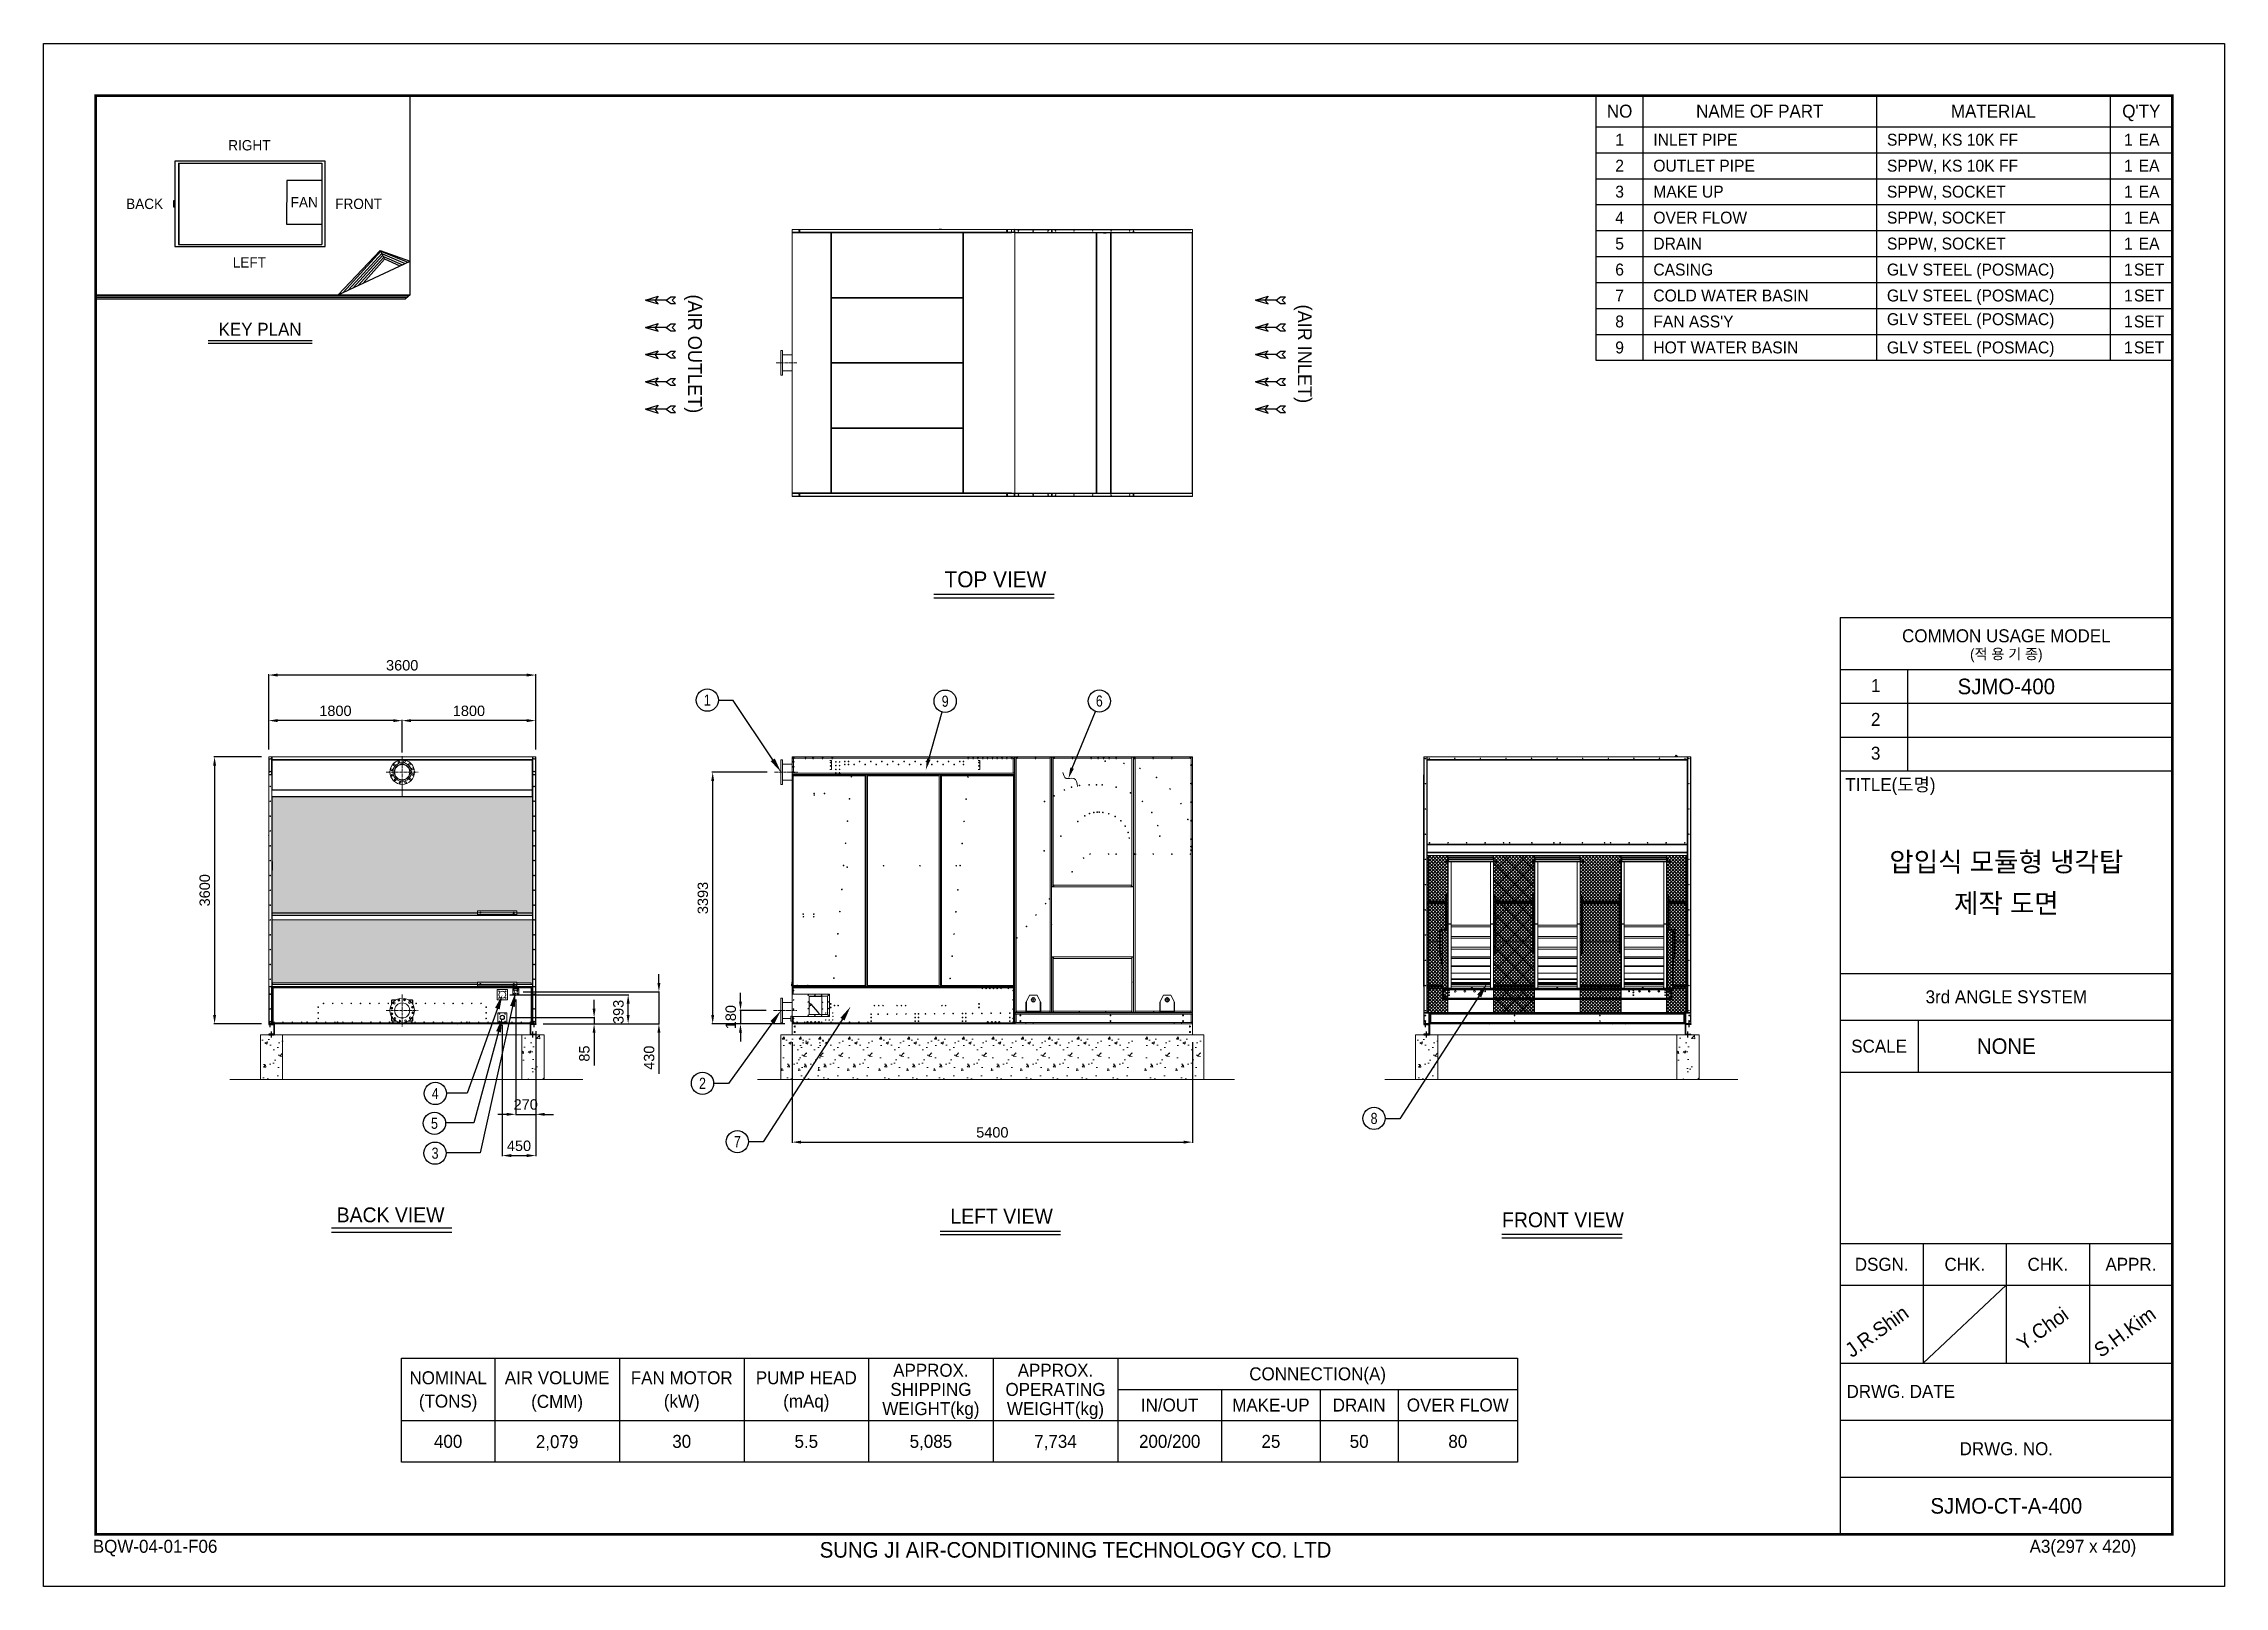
# Model space of a CAD drawing. Header units: millimetres. Extents: x 12896 to 42303, y 9438 to 30233.
import ezdxf
from ezdxf import colors
from ezdxf.entities.mleader import LeaderData, LeaderLine
from ezdxf.enums import TextEntityAlignment as Align
from ezdxf.math import Vec2, Vec3

# ---------------------------------------------------------------- set-up
doc = ezdxf.new("R2010")
doc.units = ezdxf.units.MM
for name, pattern in [('CENTER', [2, 1.25, -0.25, 0.25, -0.25]), ('CENTERX2', [4, 2.5, -0.5, 0.5, -0.5]), ('DASHDOT', [18.5, 12, -3, 0.5, -3]), ('DASHED', [15, 12, -3])]:
    doc.linetypes.add(name, pattern=pattern)
for name, color, linetype in [('center', 1, 'CENTER'), ('냉각탑', 4, 'Continuous'), ('냉각탑_box', 1, 'Continuous'), ('냉각탑_dim', 1, 'Continuous'), ('냉각탑_form', 1, 'Continuous'), ('냉각탑_text', 3, 'Continuous'), ('냉각탑_기초', 23, 'Continuous')]:
    doc.layers.add(name, color=color, linetype=linetype)
doc.styles.get("Standard").update_dxf_attribs({"font": 'arial.ttf'})
doc.styles.add('돋움', font='Dotum.ttf')
doc.dimstyles.new('1.40', dxfattribs={"dimscale": 20, "dimtxt": 1.5, "dimasz": 1, "dimexe": 0.5, "dimexo": 0.5, "dimgap": 0.5, "dimtad": 1, "dimdec": 0, "dimzin": 0, "dimdsep": 46, "dimtxsty": 'Standard', "dimcen": 0, "dimclrd": 2, "dimclre": 2, "dimclrt": 3, "dimadec": 0, "dimazin": 0, "dimtfac": 1, "dimtdec": 0, "dimtmove": 0, "dimatfit": 0, "dimfxl": 1, "dimtolj": 1, "dimtzin": 0, "dimlwd": -1, "dimlwe": -1, "dimarcsym": 0})
pattern_1 = [(45, (-1432394.39, -415976.966), (-22.4506403, 22.4506403), []), (135, (-1432394.39, -415976.966), (-22.4506403, -22.4506403), [])]
pattern_2 = [(0, (-393768.086, -69540.667), (57.15, 32.9955677), [38.1, -76.2]), (120, (-393768.086, -69540.667), (-57.15, 32.995568), [38.1, -76.2]), (60, (-393768.086, -69540.667), (1e-07, 65.9911357), [-76.2, 38.1])]

msp = doc.modelspace()

# ---------------------------------------------------------------- texts
at = {"layer": '냉각탑_form', "style": '돋움'}
for s, height, p in [('COMMON USAGE MODEL', 175.043, (39362.2, 22251.4)), ('(적 용 기 종)', 140.03, (39362.2, 22006.4)), ('3rd ANGLE SYSTEM', 175.043, (39362.2, 17385.2)), ('SCALE', 175.04, (37646.8, 16720.1)), ('DSGN.', 175.04, (37681.8, 13779.4)), ('CHK.', 175.04, (38802.1, 13779.4)), ('CHK.', 175.04, (39922.3, 13779.4)), ('APPR.', 175.04, (41042.6, 13779.4)), ('DRWG. NO.', 175.04, (39362.2, 11293.8))]:
    msp.add_text(s, height=height, dxfattribs=at).set_placement(p, align=Align.MIDDLE_CENTER)
for s, height, p in [('1', 175, (37536.8, 21492.2)), ('2', 175, (37536.8, 21037.1)), ('3', 175, (37536.8, 20582)), ('TITLE(도명)', 175.04, (37192, 20158.2)), ('DRWG. DATE', 175.04, (37207.9, 11978.4)), ('BQW-04-01-F06', 175.043, (13559.1, 9890.9)), ('SUNG JI AIR-CONDITIONING TECHNOLOGY CO. LTD', 210.051, (23360.6, 9825.3)), ('A3(297 x 420)', 175.043, (39676.3, 9890.9))]:
    msp.add_text(s, height=height, dxfattribs=at).set_placement(p)
at = {"layer": '냉각탑_text', "style": '돋움'}
for s, height, p in [('NO', 175, (34147.7, 29323.2)), ('NAME OF PART', 175, (36037.7, 29323.2)), ('MATERIAL', 175, (39187.7, 29323.2)), ("Q'TY", 175, (41182.7, 29323.2)), ('RIGHT', 140, (15670.5, 28863.7)), ('1', 161, (34147.7, 28938.2)), ('1', 161, (41007.7, 28938.2)), ('EA', 161, (41287.7, 28938.2)), ('2', 161, (34147.7, 28588.2)), ('1', 161, (41007.7, 28588.2)), ('EA', 161, (41287.7, 28588.2)), ('3', 161, (34147.7, 28238.2)), ('1', 161, (41007.7, 28238.2)), ('EA', 161, (41287.7, 28238.2)), ('BACK', 140, (14257.9, 28074)), ('FAN', 140, (16410.2, 28095.4)), ('FRONT', 140, (17143.2, 28074)), ('4', 161, (34147.7, 27888.2)), ('1', 161, (41007.7, 27888.2)), ('EA', 161, (41287.7, 27888.2)), ('LEFT', 140, (15670.5, 27284.9)), ('5', 161, (34147.7, 27538.2)), ('1', 161, (41007.7, 27538.2)), ('EA', 161, (41287.7, 27538.2)), ('6', 161, (34147.7, 27188.2)), ('1', 161, (41007.7, 27188.2)), ('SET', 161, (41287.7, 27188.2)), ('7', 161, (34147.7, 26838.2)), ('1', 161, (41007.7, 26838.2)), ('SET', 161, (41287.7, 26838.2)), ('KEY PLAN', 175, (15814.9, 26383.2)), ('8', 161, (34147.7, 26488.2)), ('1', 161, (41007.7, 26488.2)), ('SET', 161, (41287.7, 26488.2)), ('9', 161, (34147.7, 26138.2)), ('1', 161, (41007.7, 26138.2)), ('SET', 161, (41287.7, 26138.2)), ('TOP VIEW', 214.63, (25730.3, 23012.7)), ('SJMO-400', 210.05, (39362.2, 21568.8)), ('압입식 모듈형 냉각탑', 262.5, (39362.2, 19205.3)), ('제작 도면', 262.5, (39362.2, 18645.3)), ('NONE', 210.05, (39362.2, 16720.1)), ('BACK VIEW', 199.97, (17574.1, 14445.9)), ('LEFT VIEW', 199.97, (25814.1, 14428)), ('FRONT VIEW', 199.97, (33383.7, 14379.9)), ('APPROX.', 175, (24860.5, 12351.8)), ('APPROX.', 175, (26540.5, 12351.8)), ('CONNECTION(A)', 175, (30075.5, 12302.8)), ('NOMINAL', 175, (18350.5, 12250.3)), ('AIR VOLUME', 175, (19820.5, 12250.3)), ('FAN MOTOR', 175, (21500.5, 12250.3)), ('PUMP HEAD', 175, (23180.5, 12250.3)), ('SHIPPING', 175, (24860.5, 12092.8)), ('OPERATING', 175, (26540.5, 12092.8)), ('(TONS)', 175, (18350.5, 11935.3)), ('(CMM)', 175, (19820, 11931.5)), ('(kW)', 175, (21500.5, 11935.3)), ('(mAq)', 175, (23180.5, 11935.3)), ('WEIGHT(kg)', 175, (24860.5, 11833.8)), ('WEIGHT(kg)', 175, (26540.5, 11833.8)), ('IN/OUT', 175, (28080.5, 11882.8)), ('MAKE-UP', 175, (29445.5, 11882.8)), ('DRAIN', 175, (30635.5, 11882.8)), ('OVER FLOW', 175, (31965.5, 11882.8)), ('400', 175, (18350.5, 11392.8)), ('2,079', 175, (19820, 11389)), ('30', 175, (21500.5, 11392.8)), ('5.5', 175, (23180.5, 11392.8)), ('5,085', 175, (24860.5, 11392.8)), ('7,734', 175, (26540.5, 11392.8)), ('200/200', 175, (28080.5, 11392.8)), ('25', 175, (29445.5, 11392.8)), ('50', 175, (30635.5, 11392.8)), ('80', 175, (31965.5, 11392.8)), ('SJMO-CT-A-400', 210.051, (39362.2, 10523.6))]:
    msp.add_text(s, height=height, dxfattribs=at).set_placement(p, align=Align.MIDDLE_CENTER)
for s, p in [('INLET PIPE', (34602.7, 28938.2)), ('SPPW, KS 10K FF', (37752.7, 28938.2)), ('OUTLET PIPE', (34602.7, 28588.2)), ('SPPW, KS 10K FF', (37752.7, 28588.2)), ('MAKE UP', (34602.7, 28238.2)), ('SPPW, SOCKET', (37752.7, 28238.2)), ('OVER FLOW', (34602.7, 27888.2)), ('SPPW, SOCKET', (37752.7, 27888.2)), ('DRAIN', (34602.7, 27538.2)), ('SPPW, SOCKET', (37752.7, 27538.2)), ('CASING', (34602.7, 27188.2)), ('GLV STEEL (POSMAC)', (37752.7, 27188.2)), ('COLD WATER BASIN', (34602.7, 26838.2)), ('GLV STEEL (POSMAC)', (37752.7, 26838.2)), ("FAN ASS'Y", (34602.7, 26488.2)), ('GLV STEEL (POSMAC)', (37752.7, 26519)), ('HOT WATER BASIN', (34602.7, 26138.2)), ('GLV STEEL (POSMAC)', (37752.7, 26138.2))]:
    msp.add_text(s, height=161, dxfattribs=at).set_placement(p, align=Align.MIDDLE_LEFT)
for s, p in [('(AIR OUTLET)', (21679.2, 26051.8)), ('(AIR INLET)', (29902.7, 26051.8))]:
    msp.add_text(s, height=186.667, rotation=270, dxfattribs=at).set_placement(p, align=Align.MIDDLE_CENTER)
at = {"layer": '냉각탑_text', "width": 0.8}
for s, p in [('1', (21845.8, 21384.3)), ('9', (25053.2, 21369.7)), ('6', (27131.8, 21372.4)), ('2', (21780.7, 16219.4)), ('4', (18177, 16082.6)), ('5', (18165.9, 15679.8)), ('8', (30836.6, 15745.9)), ('3', (18174.4, 15277.6)), ('7', (22251, 15433.4))]:
    msp.add_text(s, height=150, dxfattribs=at).set_placement(p, align=Align.MIDDLE_CENTER)
at = {"layer": '냉각탑_text', "style": '돋움'}
for s, p in [('J.R.Shin', (37280, 12513.2)), ('Y.Choi', (39595.3, 12606.6)), ('S.H.Kim', (40636.5, 12513.2))]:
    msp.add_text(s, height=196.05, rotation=35.81856, dxfattribs=at).set_placement(p)

# ---------------------------------------------------------------- blocks, each defined once
blk = doc.blocks.new('화살표 IN OUT')
at = {"layer": '냉각탑_dim'}
for p, q in [((-323, 43), (-384, 43)), ((-343, 0), (-384, 43)), ((-384, -43), (-343, 0)), ((-266, 0), (-323, 43)), ((-266, 0), (-323, -43)), ((-266, 0), (0, 0)), ((-163, 50), (-122, 0)), ((0, 0), (-163, 50)), ((-163, -50), (-122, 0)), ((0, 0), (-163, -50)), ((-323, -43), (-384, -43))]:
    blk.add_line(p, q, dxfattribs=at)
blk = doc.blocks.new('*D178')
at = {"color": 2, "transparency": 16777216}
for p, q in [((22989, 16773), (22989, 15416)), ((28389, 16773), (28389, 15416)), ((23109, 15426), (28269, 15426))]:
    blk.add_line(p, q, dxfattribs=at)
for points in [[(23109, 15446), (23109, 15406), (22989, 15426)], [(28269, 15446), (28269, 15406), (28389, 15426)]]:
    blk.add_solid(points, dxfattribs=at)
at = {"layer": 'Defpoints', "color": 0, "transparency": 16777216}
for p in [(22989, 16873), (28389, 16873), (28389, 15426)]:
    blk.add_point(p, dxfattribs=at)
at = {"color": 3, "lineweight": 5, "transparency": 16777216, "insert": (25689, 15557), "char_height": 140, "attachment_point": 5}
blk.add_mtext('\\A1;5400', dxfattribs=at)
blk = doc.blocks.new('*D179')
at = {"color": 2, "transparency": 16777216}
for p, q in [((15931, 20718), (15931, 21118)), ((17611, 21108), (16051, 21108)), ((17731, 20728), (17731, 21118))]:
    blk.add_line(p, q, dxfattribs=at)
for points in [[(16051, 21128), (16051, 21088), (15931, 21108)], [(17611, 21128), (17611, 21088), (17731, 21108)]]:
    blk.add_solid(points, dxfattribs=at)
at = {"layer": 'Defpoints', "color": 0, "transparency": 16777216}
for p in [(15931, 21108), (15931, 20618), (17731, 20628)]:
    blk.add_point(p, dxfattribs=at)
at = {"color": 3, "lineweight": 5, "transparency": 16777216, "insert": (16831, 21239), "char_height": 140, "attachment_point": 5}
blk.add_mtext('\\A1;1800', dxfattribs=at)
blk = doc.blocks.new('*D177')
at = {"color": 2, "transparency": 16777216}
for p, q in [((17731, 20679), (17731, 21118)), ((19411, 21108), (17851, 21108)), ((19531, 20719), (19531, 21118))]:
    blk.add_line(p, q, dxfattribs=at)
for points in [[(17851, 21128), (17851, 21088), (17731, 21108)], [(19411, 21128), (19411, 21088), (19531, 21108)]]:
    blk.add_solid(points, dxfattribs=at)
at = {"layer": 'Defpoints', "color": 0, "transparency": 16777216}
for p in [(17731, 21108), (19531, 20619), (17731, 20579)]:
    blk.add_point(p, dxfattribs=at)
at = {"color": 3, "lineweight": 5, "transparency": 16777216, "insert": (18631, 21239), "char_height": 140, "attachment_point": 5}
blk.add_mtext('\\A1;1800', dxfattribs=at)
blk = doc.blocks.new('*D180')
at = {"color": 2, "transparency": 16777216}
for p, q in [((15931, 20718), (15931, 21732)), ((19411, 21722), (16051, 21722)), ((19531, 20718), (19531, 21732))]:
    blk.add_line(p, q, dxfattribs=at)
for points in [[(16051, 21742), (16051, 21702), (15931, 21722)], [(19411, 21742), (19411, 21702), (19531, 21722)]]:
    blk.add_solid(points, dxfattribs=at)
at = {"layer": 'Defpoints', "color": 0, "transparency": 16777216}
for p in [(15931, 21722), (15931, 20618), (19531, 20618)]:
    blk.add_point(p, dxfattribs=at)
at = {"color": 3, "lineweight": 5, "transparency": 16777216, "insert": (17731, 21853), "char_height": 140, "attachment_point": 5}
blk.add_mtext('\\A1;3600', dxfattribs=at)
blk = doc.blocks.new('*D181')
at = {"color": 2, "transparency": 16777216}
for p, q in [((22293, 17321), (22293, 17441)), ((22639, 17201), (22283, 17201)), ((22293, 17201), (22293, 17021)), ((22892, 17021), (22283, 17021)), ((22293, 16901), (22293, 16781))]:
    blk.add_line(p, q, dxfattribs=at)
for points in [[(22273, 17321), (22313, 17321), (22293, 17201)], [(22273, 16901), (22313, 16901), (22293, 17021)]]:
    blk.add_solid(points, dxfattribs=at)
at = {"layer": 'Defpoints', "color": 0, "transparency": 16777216}
for p in [(22739, 17201), (22293, 17021), (22992, 17021)]:
    blk.add_point(p, dxfattribs=at)
at = {"color": 3, "lineweight": 5, "transparency": 16777216, "insert": (22162, 17111), "char_height": 140, "attachment_point": 5, "rotation": 90}
blk.add_mtext('\\A1;180', dxfattribs=at)
blk = doc.blocks.new('*D182')
at = {"color": 2, "transparency": 16777216}
for p, q in [((22653, 20414), (21908, 20414)), ((21918, 17141), (21918, 20294)), ((22889, 17021), (21908, 17021))]:
    blk.add_line(p, q, dxfattribs=at)
for points in [[(21898, 20294), (21938, 20294), (21918, 20414)], [(21898, 17141), (21938, 17141), (21918, 17021)]]:
    blk.add_solid(points, dxfattribs=at)
at = {"layer": 'Defpoints', "color": 0, "transparency": 16777216}
for p in [(21918, 20414), (22753, 20414), (22989, 17021)]:
    blk.add_point(p, dxfattribs=at)
at = {"color": 3, "lineweight": 5, "transparency": 16777216, "insert": (21786, 18717), "char_height": 140, "attachment_point": 5, "rotation": 90}
blk.add_mtext('\\A1;3393', dxfattribs=at)
blk = doc.blocks.new('*D183')
at = {"color": 2, "transparency": 16777216}
for p, q in [((15835, 20621), (15191, 20621)), ((15201, 20501), (15201, 17141)), ((15835, 17021), (15191, 17021))]:
    blk.add_line(p, q, dxfattribs=at)
for points in [[(15181, 20501), (15221, 20501), (15201, 20621)], [(15181, 17141), (15221, 17141), (15201, 17021)]]:
    blk.add_solid(points, dxfattribs=at)
at = {"layer": 'Defpoints', "color": 0, "transparency": 16777216}
for p in [(15935, 20621), (15201, 17021), (15935, 17021)]:
    blk.add_point(p, dxfattribs=at)
at = {"color": 3, "lineweight": 5, "transparency": 16777216, "insert": (15069, 18821), "char_height": 140, "attachment_point": 5, "rotation": 90}
blk.add_mtext('\\A1;3600', dxfattribs=at)
blk = doc.blocks.new('*D184')
at = {"color": 2, "transparency": 16777216}
for p, q in [((19262, 17351), (19262, 15791)), ((19531, 16921), (19531, 15791)), ((19142, 15801), (19022, 15801)), ((19262, 15801), (19531, 15801)), ((19651, 15801), (19771, 15801))]:
    blk.add_line(p, q, dxfattribs=at)
for points in [[(19142, 15821), (19142, 15781), (19262, 15801)], [(19651, 15821), (19651, 15781), (19531, 15801)]]:
    blk.add_solid(points, dxfattribs=at)
at = {"layer": 'Defpoints', "color": 0, "transparency": 16777216}
for p in [(19262, 17451), (19531, 17021), (19531, 15801)]:
    blk.add_point(p, dxfattribs=at)
at = {"color": 3, "lineweight": 5, "transparency": 16777216, "insert": (19397, 15933), "char_height": 140, "attachment_point": 5}
blk.add_mtext('\\A1;270', dxfattribs=at)
blk = doc.blocks.new('*D185')
at = {"color": 2, "transparency": 16777216}
for p, q in [((19081, 17006), (19081, 15235)), ((19531, 16921), (19531, 15235)), ((19201, 15245), (19411, 15245))]:
    blk.add_line(p, q, dxfattribs=at)
for points in [[(19201, 15265), (19201, 15225), (19081, 15245)], [(19411, 15265), (19411, 15225), (19531, 15245)]]:
    blk.add_solid(points, dxfattribs=at)
at = {"layer": 'Defpoints', "color": 0, "transparency": 16777216}
for p in [(19081, 17106), (19531, 17021), (19531, 15245)]:
    blk.add_point(p, dxfattribs=at)
at = {"color": 3, "lineweight": 5, "transparency": 16777216, "insert": (19306, 15376), "char_height": 140, "attachment_point": 5}
blk.add_mtext('\\A1;450', dxfattribs=at)
blk = doc.blocks.new('*D186')
at = {"color": 2, "transparency": 16777216}
for p, q in [((19181, 17106), (20329, 17106)), ((20319, 17226), (20319, 17346)), ((20319, 17106), (20319, 17021)), ((19631, 17021), (20329, 17021)), ((20319, 16901), (20319, 16459))]:
    blk.add_line(p, q, dxfattribs=at)
for points in [[(20299, 17226), (20339, 17226), (20319, 17106)], [(20299, 16901), (20339, 16901), (20319, 17021)]]:
    blk.add_solid(points, dxfattribs=at)
at = {"layer": 'Defpoints', "color": 0, "transparency": 16777216}
for p in [(19081, 17106), (19531, 17021), (20319, 17021)]:
    blk.add_point(p, dxfattribs=at)
at = {"color": 3, "lineweight": 5, "transparency": 16777216, "insert": (20188, 16620), "char_height": 140, "attachment_point": 5, "rotation": 90}
blk.add_mtext('\\A1;85', dxfattribs=at)
blk = doc.blocks.new('*D187')
at = {"color": 2, "transparency": 16777216}
for p, q in [((19182, 17414), (20788, 17414)), ((20778, 17141), (20778, 17294)), ((19631, 17021), (20788, 17021))]:
    blk.add_line(p, q, dxfattribs=at)
for points in [[(20758, 17294), (20798, 17294), (20778, 17414)], [(20758, 17141), (20798, 17141), (20778, 17021)]]:
    blk.add_solid(points, dxfattribs=at)
at = {"layer": 'Defpoints', "color": 0, "transparency": 16777216}
for p in [(19082, 17414), (20778, 17414), (19531, 17021)]:
    blk.add_point(p, dxfattribs=at)
at = {"color": 3, "lineweight": 5, "transparency": 16777216, "insert": (20647, 17182), "char_height": 140, "attachment_point": 5, "rotation": 90}
blk.add_mtext('\\A1;393', dxfattribs=at)
blk = doc.blocks.new('*D188')
at = {"color": 2, "transparency": 16777216}
for p, q in [((21193, 17571), (21193, 17691)), ((19362, 17451), (21203, 17451)), ((21193, 17451), (21193, 17021)), ((19631, 17021), (21203, 17021)), ((21193, 16901), (21193, 16346))]:
    blk.add_line(p, q, dxfattribs=at)
for points in [[(21173, 17571), (21213, 17571), (21193, 17451)], [(21173, 16901), (21213, 16901), (21193, 17021)]]:
    blk.add_solid(points, dxfattribs=at)
at = {"layer": 'Defpoints', "color": 0, "transparency": 16777216}
for p in [(19262, 17451), (19531, 17021), (21193, 17021)]:
    blk.add_point(p, dxfattribs=at)
at = {"color": 3, "lineweight": 5, "transparency": 16777216, "insert": (21061, 16564), "char_height": 140, "attachment_point": 5, "rotation": 90}
blk.add_mtext('\\A1;430', dxfattribs=at)
blk = doc.blocks.new('457536')
at = {"color": 7, "lineweight": 5}
for p, q in [((114592.520962, 89152.297332), (114550.020962, 89069.297332)), ((114692.520962, 89152.297332), (114592.520962, 89152.297332)), ((114735.020962, 89069.297332), (114692.520962, 89152.297332)), ((114542.520962, 89059.297332), (114542.520962, 88929.797332)), ((114550.020962, 88922.297332), (114735.020962, 88922.297332)), ((114742.520962, 88929.797332), (114742.520962, 89059.297332))]:
    blk.add_line(p, q, dxfattribs=at)
at = {"color": 7, "linetype": 'DASHDOT', "lineweight": 5}
for p, q in [((114642.520962, 89126.047332), (114642.520962, 89054.547332)), ((114678.270962, 89090.297332), (114606.770962, 89090.297332))]:
    blk.add_line(p, q, dxfattribs=at)
at = {"color": 7, "lineweight": 5, "ltscale": 0.09375}
for p, q in [((114542.520962, 89059.297332), (114550.020962, 89059.297332)), ((114550.020962, 88929.797332), (114542.520962, 88929.797332)), ((114550.020962, 88922.297332), (114550.020962, 88929.797332)), ((114742.520962, 89059.297332), (114735.020962, 89059.297332)), ((114735.020962, 88929.797332), (114742.520962, 88929.797332)), ((114735.020962, 88922.297332), (114735.020962, 88929.797332))]:
    blk.add_line(p, q, dxfattribs=at)
at = {"color": 7, "linetype": 'DASHED', "lineweight": 5}
for p, q in [((114548.520962, 89059.297332), (114548.520962, 88929.797332)), ((114550.020962, 88928.297332), (114735.020962, 88928.297332)), ((114736.520962, 88929.797332), (114736.520962, 89059.297332))]:
    blk.add_line(p, q, dxfattribs=at)
at = {"color": 7, "lineweight": 5, "ltscale": 0.125}
for p, q in [((114550.020962, 89059.297332), (114550.020962, 89069.297332)), ((114735.020962, 89069.297332), (114735.020962, 89059.297332))]:
    blk.add_line(p, q, dxfattribs=at)
at = {"color": 7, "linetype": 'DASHED', "lineweight": 5, "ltscale": 0.075}
for p, q in [((114558.520962, 88928.297332), (114558.520962, 88922.297332)), ((114576.520962, 88928.297332), (114576.520962, 88922.297332)), ((114608.520962, 88928.297332), (114608.520962, 88922.297332)), ((114626.520962, 88928.297332), (114626.520962, 88922.297332)), ((114658.520962, 88928.297332), (114658.520962, 88922.297332)), ((114676.520962, 88928.297332), (114676.520962, 88922.297332)), ((114708.520962, 88928.297332), (114708.520962, 88922.297332)), ((114726.520962, 88928.297332), (114726.520962, 88922.297332))]:
    blk.add_line(p, q, dxfattribs=at)
at = {"color": 7, "lineweight": 5}
blk.add_circle((114642.520962, 89090.297332), 27.5, dxfattribs=at)
blk = doc.blocks.new('1')
at = {"color": 7, "lineweight": 20, "ltscale": 0.4625}
for p, q in [((22989, 20617), (22989, 20599)), ((22991, 20599), (22991, 20617)), ((25987, 20617), (25987, 20599)), ((25989, 20599), (25989, 20617)), ((25994, 20621), (26013, 20621)), ((26013, 20619), (25994, 20619)), ((26467, 20621), (26485, 20621)), ((26485, 20619), (26467, 20619)), ((26494, 20621), (26513, 20621)), ((26513, 20619), (26494, 20619)), ((27569, 20621), (27587, 20621)), ((27587, 20619), (27569, 20619)), ((27596, 20621), (27615, 20621)), ((27615, 20619), (27596, 20619)), ((28367, 20621), (28385, 20621)), ((28385, 20619), (28367, 20619)), ((22989, 20403), (22989, 20384)), ((22991, 20384), (22991, 20403)), ((25987, 20403), (25987, 20384)), ((25989, 20384), (25989, 20403)), ((26494, 17923), (26513, 17923)), ((26513, 17921), (26494, 17921)), ((27569, 17923), (27587, 17923)), ((27587, 17921), (27569, 17921)), ((25990, 17545), (25990, 17527)), ((25990, 17545), (25990, 17527))]:
    blk.add_line(p, q, dxfattribs=at)
at = {"color": 7, "lineweight": 20, "ltscale": 0.05}
for p, q in [((22991, 20617), (22989, 20617)), ((25987, 20617), (25989, 20617)), ((25994, 20621), (25994, 20619)), ((26485, 20621), (26485, 20619)), ((26494, 20621), (26494, 20619)), ((27587, 20621), (27587, 20619)), ((27596, 20621), (27596, 20619)), ((28385, 20621), (28385, 20619)), ((22991, 20384), (22989, 20384)), ((23031, 20379), (23031, 20381)), ((23327, 20381), (23327, 20379)), ((23349, 20381), (23349, 20379)), ((23371, 20381), (23371, 20379)), ((23461, 20379), (23461, 20381)), ((23522, 20379), (23522, 20381)), ((23552, 20381), (23552, 20379)), ((23554, 20379), (23554, 20381)), ((23556, 20381), (23556, 20379)), ((23558, 20381), (23558, 20379)), ((23655, 20379), (23655, 20381)), ((23657, 20381), (23657, 20379)), ((25461, 20379), (25461, 20381)), ((25987, 20384), (25989, 20384)), ((26491, 20581), (26489, 20581)), ((26491, 20581), (26489, 20581)), ((27593, 20581), (27591, 20581)), ((27593, 20581), (27591, 20581)), ((27591, 19363), (27593, 19363)), ((27593, 19335), (27591, 19335)), ((27593, 19333), (27591, 19333)), ((27593, 19331), (27591, 19331)), ((27593, 19289), (27591, 19289)), ((27591, 19211), (27593, 19211)), ((27591, 19209), (27593, 19209)), ((27593, 19207), (27591, 19207)), ((27593, 19206), (27591, 19206)), ((26494, 18869), (26494, 18871)), ((26507, 18869), (26507, 18871)), ((26519, 18869), (26519, 18871)), ((27563, 18869), (27563, 18871)), ((27575, 18869), (27575, 18871)), ((27587, 18869), (27587, 18871)), ((26494, 17923), (26494, 17921)), ((27587, 17923), (27587, 17921)), ((22984, 17534), (22982, 17534)), ((22989, 17584), (22987, 17584)), ((22989, 17517), (22991, 17517)), ((23461, 17523), (23461, 17521)), ((25461, 17523), (25461, 17521)), ((25989, 17517), (25987, 17517)), ((26491, 17498), (26489, 17498)), ((26491, 17498), (26489, 17498)), ((26489, 17478), (26491, 17478)), ((26489, 17478), (26491, 17478)), ((26491, 17368), (26489, 17368)), ((26491, 17368), (26489, 17368)), ((26491, 17368), (26489, 17368)), ((27593, 17498), (27591, 17498)), ((27593, 17498), (27591, 17498)), ((27591, 17478), (27593, 17478)), ((27591, 17478), (27593, 17478)), ((27591, 17478), (27593, 17478)), ((27593, 17368), (27591, 17368)), ((27593, 17368), (27591, 17368)), ((27593, 17368), (27591, 17368)), ((25991, 17149), (25991, 17151)), ((25994, 17173), (25994, 17175)), ((25994, 17149), (25994, 17151)), ((25994, 17149), (25994, 17151)), ((26006, 17173), (26006, 17175)), ((26474, 17173), (26474, 17175)), ((26485, 17173), (26485, 17175)), ((26489, 17348), (26491, 17348)), ((26494, 17173), (26494, 17175)), ((26506, 17173), (26506, 17175)), ((27576, 17173), (27576, 17175)), ((27587, 17173), (27587, 17175)), ((27591, 17348), (27593, 17348)), ((27596, 17173), (27596, 17175)), ((27608, 17173), (27608, 17175)), ((28374, 17173), (28374, 17175)), ((28385, 17173), (28385, 17175)), ((28386, 17151), (28386, 17149)), ((28389, 17149), (28389, 17151)), ((22992, 17021), (22992, 17023)), ((23035, 17019), (23037, 17019)), ((23132, 17021), (23132, 17023)), ((23146, 17021), (23146, 17023)), ((24029, 17019), (24027, 17019)), ((24032, 17021), (24032, 17023)), ((24046, 17021), (24046, 17023)), ((24932, 17021), (24932, 17023)), ((24946, 17021), (24946, 17023)), ((25832, 17021), (25832, 17023)), ((25846, 17021), (25846, 17023)), ((25985, 17021), (25985, 17023)), ((25991, 17041), (25991, 17043)), ((25994, 17041), (25994, 17043)), ((25994, 17041), (25994, 17043)), ((28386, 17043), (28386, 17041)), ((28389, 17041), (28389, 17043))]:
    blk.add_line(p, q, dxfattribs=at)
at = {"color": 7, "lineweight": 20}
for p, q in [((22989, 20599), (22989, 20403)), ((25985, 20621), (22992, 20621)), ((23009, 20564), (23009, 20591)), ((23020, 20601), (23160, 20601)), ((23180, 20601), (23261, 20601)), ((23281, 20601), (23391, 20601)), ((23411, 20601), (23521, 20601)), ((23541, 20601), (25355, 20601)), ((25375, 20601), (25420, 20601)), ((25440, 20601), (25485, 20601)), ((25505, 20601), (25550, 20601)), ((25570, 20601), (25615, 20601)), ((25635, 20601), (25680, 20601)), ((25700, 20601), (25745, 20601)), ((25765, 20601), (25810, 20601)), ((25830, 20601), (25875, 20601)), ((25895, 20601), (25940, 20601)), ((25960, 20601), (25985, 20601)), ((25969, 20599), (25969, 20403)), ((25989, 20403), (25989, 20599)), ((25991, 17176), (25991, 20617)), ((26011, 20617), (26011, 17176)), ((26013, 20621), (26467, 20621)), ((26031, 20601), (26261, 20601)), ((26281, 20601), (26467, 20601)), ((26469, 17176), (26469, 20617)), ((26489, 20617), (26489, 17176)), ((26491, 18872), (26491, 20617)), ((26511, 20617), (26511, 18872)), ((26513, 20621), (27569, 20621)), ((26531, 20601), (26761, 20601)), ((26781, 20601), (27011, 20601)), ((27031, 20601), (27105, 20601)), ((27125, 20601), (27180, 20601)), ((27200, 20601), (27255, 20601)), ((27275, 20601), (27349, 20601)), ((27369, 20601), (27569, 20601)), ((27571, 18872), (27571, 20617)), ((27591, 20617), (27591, 18872)), ((27593, 17176), (27593, 20617)), ((27613, 19322), (27613, 20593)), ((27615, 20621), (28367, 20621)), ((27618, 20601), (27849, 20601)), ((27869, 20601), (28099, 20601)), ((28119, 20601), (28350, 20601)), ((28369, 20617), (28369, 20519)), ((28389, 20617), (28389, 17176)), ((22839, 20579), (22839, 20249)), ((22861, 20579), (22839, 20579)), ((22861, 20579), (22861, 20249)), ((22989, 20522), (22861, 20522)), ((22989, 20306), (22861, 20306)), ((22989, 20376), (22989, 17526)), ((23569, 20401), (22992, 20401)), ((22992, 20381), (25985, 20381)), ((23004, 17526), (23004, 20376)), ((23005, 20379), (23971, 20379)), ((23971, 20364), (23005, 20364)), ((23009, 20494), (23009, 20544)), ((23009, 20424), (23009, 20474)), ((23497, 20569), (23521, 20569)), ((23521, 20448), (23497, 20448)), ((23521, 20569), (23521, 20448)), ((23620, 20401), (23589, 20401)), ((25985, 20401), (23640, 20401)), ((23973, 20376), (23973, 17526)), ((23988, 17526), (23988, 20376)), ((23989, 20376), (23989, 17526)), ((24004, 17526), (24004, 20376)), ((24006, 20379), (24972, 20379)), ((24972, 20364), (24006, 20364)), ((24973, 20376), (24973, 17526)), ((24988, 17526), (24988, 20376)), ((24990, 20376), (24990, 17526)), ((25005, 17526), (25005, 20376)), ((25006, 20379), (25972, 20379)), ((25972, 20364), (25006, 20364)), ((25497, 20569), (25521, 20569)), ((25521, 20448), (25497, 20448)), ((25521, 20569), (25521, 20448)), ((25974, 20376), (25974, 17526)), ((25989, 17526), (25989, 20376)), ((28369, 20499), (28369, 20269)), ((22861, 20249), (22839, 20249)), ((28369, 20249), (28369, 20019)), ((28369, 19999), (28369, 19769)), ((28369, 19749), (28369, 19519)), ((28369, 19499), (28369, 19420)), ((27613, 17176), (27613, 19298)), ((28369, 19400), (28369, 19370)), ((28369, 19350), (28369, 17176)), ((27571, 18889), (26513, 18889)), ((27575, 18869), (26519, 18869)), ((26491, 17176), (26491, 17919)), ((26511, 17919), (26511, 17176)), ((26513, 17923), (27569, 17923)), ((27569, 17903), (26513, 17903)), ((27571, 17176), (27571, 17919)), ((27591, 17919), (27591, 17176)), ((22839, 17036), (22839, 17366)), ((22861, 17366), (22839, 17366)), ((22861, 17366), (22861, 17036)), ((22982, 17534), (22987, 17584)), ((22984, 17534), (22989, 17584)), ((22989, 17024), (22989, 17504)), ((25985, 17521), (22992, 17521)), ((25548, 17506), (22992, 17506)), ((22992, 17121), (22992, 17421)), ((23492, 17421), (22992, 17421)), ((23004, 17477), (23004, 17504)), ((23004, 17421), (23004, 17459)), ((23005, 17538), (23049, 17538)), ((23005, 17523), (23082, 17523)), ((23069, 17538), (23189, 17538)), ((23096, 17523), (23881, 17523)), ((23209, 17538), (23971, 17538)), ((23217, 17396), (23467, 17396)), ((23217, 17396), (23217, 17146)), ((23217, 17391), (23389, 17391)), ((23389, 17146), (23389, 17391)), ((23467, 17146), (23467, 17396)), ((23492, 17421), (23492, 17121)), ((23895, 17523), (23971, 17523)), ((24972, 17538), (24006, 17538)), ((24006, 17523), (24083, 17523)), ((24096, 17523), (24882, 17523)), ((24895, 17523), (24972, 17523)), ((25972, 17538), (25006, 17538)), ((25006, 17523), (25083, 17523)), ((25097, 17523), (25882, 17523)), ((25598, 17506), (25562, 17506)), ((25648, 17506), (25612, 17506)), ((25698, 17506), (25662, 17506)), ((25748, 17506), (25712, 17506)), ((25798, 17506), (25762, 17506)), ((25898, 17506), (25812, 17506)), ((25896, 17523), (25972, 17523)), ((25985, 17506), (25912, 17506)), ((25974, 17477), (25974, 17504)), ((25974, 17352), (25974, 17459)), ((25989, 17024), (25989, 17504)), ((22989, 17310), (22861, 17310)), ((22970, 17093), (22861, 17093)), ((22970, 17125), (22970, 17059)), ((22992, 17121), (23492, 17121)), ((23004, 17052), (23004, 17084)), ((23217, 17307), (23245, 17274)), ((23217, 17146), (23467, 17146)), ((23246, 17275), (23221, 17253)), ((23338, 17177), (23240, 17290)), ((23339, 17178), (23241, 17291)), ((23365, 17146), (23249, 17278)), ((25974, 17227), (25974, 17334)), ((25974, 17102), (25974, 17209)), ((25974, 17052), (25974, 17084)), ((25991, 17151), (28389, 17151)), ((25991, 17043), (25991, 17149)), ((25994, 17149), (25994, 17043)), ((28384, 17171), (25996, 17171)), ((25996, 17151), (28384, 17151)), ((26011, 17043), (26011, 17149)), ((26013, 17193), (26467, 17193)), ((26460, 17173), (26020, 17173)), ((27181, 17173), (26031, 17173)), ((26513, 17193), (27569, 17193)), ((26856, 17173), (26520, 17173)), ((27212, 17173), (26870, 17173)), ((28349, 17173), (27199, 17173)), ((27562, 17173), (27226, 17173)), ((27615, 17193), (28367, 17193)), ((27858, 17173), (27622, 17173)), ((28110, 17173), (27872, 17173)), ((28360, 17173), (28124, 17173)), ((28369, 17149), (28369, 17043)), ((28386, 17043), (28386, 17149)), ((28389, 17149), (28389, 17043)), ((28389, 17043), (28389, 17149)), ((22861, 17036), (22839, 17036)), ((23132, 17021), (23006, 17021)), ((23185, 17036), (23016, 17036)), ((24025, 17019), (23038, 17019)), ((24032, 17021), (23146, 17021)), ((23235, 17036), (23210, 17036)), ((23285, 17036), (23260, 17036)), ((23335, 17036), (23310, 17036)), ((25617, 17036), (23360, 17036)), ((24932, 17021), (24046, 17021)), ((25832, 17021), (24946, 17021)), ((25667, 17036), (25642, 17036)), ((25717, 17036), (25692, 17036)), ((25767, 17036), (25742, 17036)), ((25962, 17036), (25792, 17036)), ((25972, 17021), (25846, 17021)), ((26140, 17041), (25991, 17041)), ((28389, 17021), (25991, 17021)), ((28384, 17041), (25996, 17041)), ((25996, 17021), (28384, 17021)), ((28140, 17041), (26240, 17041)), ((28389, 17041), (28240, 17041))]:
    blk.add_line(p, q, dxfattribs=at)
at = {"color": 7, "lineweight": 20, "ltscale": 0.0875}
for p, q in [((22989, 20599), (22992, 20599)), ((22992, 20621), (22992, 20617)), ((25985, 20621), (25985, 20617)), ((25989, 20599), (25985, 20599)), ((25991, 20617), (25994, 20617)), ((26013, 20621), (26013, 20617)), ((26467, 20621), (26467, 20617)), ((26489, 20617), (26485, 20617)), ((26491, 20617), (26494, 20617)), ((26513, 20621), (26513, 20617)), ((27569, 20621), (27569, 20617)), ((27591, 20617), (27587, 20617)), ((27593, 20617), (27596, 20617)), ((27615, 20621), (27615, 20617)), ((28367, 20621), (28367, 20617)), ((28389, 20617), (28385, 20617)), ((22989, 20403), (22992, 20403)), ((22992, 20381), (22992, 20384)), ((25989, 20403), (25985, 20403)), ((25985, 20381), (25985, 20384)), ((26491, 18872), (26494, 18872)), ((27591, 18872), (27587, 18872)), ((26491, 17919), (26494, 17919)), ((26513, 17923), (26513, 17919)), ((27569, 17923), (27569, 17919)), ((27591, 17919), (27587, 17919)), ((22989, 17504), (22992, 17504)), ((22992, 17521), (22992, 17517)), ((25985, 17521), (25985, 17517)), ((25989, 17504), (25985, 17504)), ((25991, 17176), (25994, 17176)), ((26489, 17176), (26485, 17176)), ((26491, 17176), (26494, 17176)), ((27591, 17176), (27587, 17176)), ((27593, 17176), (27596, 17176)), ((28389, 17176), (28385, 17176)), ((22989, 17024), (22992, 17024)), ((23006, 17021), (23006, 17024)), ((25972, 17021), (25972, 17024)), ((25989, 17024), (25985, 17024))]:
    blk.add_line(p, q, dxfattribs=at)
at = {"color": 7, "lineweight": 20, "ltscale": 0.0375}
for p, q in [((22991, 20617), (22992, 20617)), ((25987, 20617), (25985, 20617)), ((25994, 20619), (25994, 20617)), ((26485, 20619), (26485, 20617)), ((26494, 20617), (26494, 20619)), ((27587, 20617), (27587, 20619)), ((27596, 20619), (27596, 20617)), ((28385, 20619), (28385, 20617)), ((22991, 20384), (22992, 20384)), ((22992, 20377), (22992, 20376)), ((23985, 20377), (23985, 20376)), ((23992, 20377), (23992, 20376)), ((24985, 20377), (24985, 20376)), ((24993, 20377), (24993, 20376)), ((25987, 20384), (25985, 20384)), ((25986, 20377), (25986, 20376)), ((23989, 19174), (23988, 19174)), ((23989, 19130), (23988, 19130)), ((24990, 19174), (24988, 19174)), ((24990, 19130), (24988, 19130)), ((23989, 19113), (23988, 19113)), ((24990, 19113), (24988, 19113)), ((26494, 18872), (26494, 18871)), ((27587, 18872), (27587, 18871)), ((26494, 17921), (26494, 17919)), ((27587, 17921), (27587, 17919)), ((22991, 17517), (22992, 17517)), ((22992, 17525), (22992, 17526)), ((23985, 17525), (23985, 17526)), ((23992, 17525), (23992, 17526)), ((24985, 17525), (24985, 17526)), ((24993, 17525), (24993, 17526)), ((25987, 17517), (25985, 17517)), ((25986, 17525), (25986, 17526)), ((23239, 17289), (23240, 17290)), ((23240, 17290), (23241, 17291)), ((23338, 17177), (23339, 17178)), ((25994, 17175), (25994, 17176)), ((25994, 17149), (25996, 17149)), ((26485, 17175), (26485, 17176)), ((26494, 17175), (26494, 17176)), ((27587, 17175), (27587, 17176)), ((27596, 17175), (27596, 17176)), ((28386, 17149), (28384, 17149)), ((28385, 17175), (28385, 17176)), ((22992, 17023), (22992, 17024)), ((25985, 17023), (25985, 17024))]:
    blk.add_line(p, q, dxfattribs=at)
at = {"color": 7, "lineweight": 20, "ltscale": 0.4125}
for p, q in [((22992, 20617), (22992, 20601)), ((25985, 20599), (25969, 20599)), ((25985, 20601), (25985, 20617)), ((25994, 20617), (26011, 20617)), ((26467, 20617), (26467, 20601)), ((26469, 20617), (26485, 20617)), ((26494, 20617), (26511, 20617)), ((27569, 20617), (27569, 20601)), ((27571, 20617), (27587, 20617)), ((27596, 20617), (27613, 20617)), ((28369, 20617), (28385, 20617)), ((22992, 20403), (23009, 20403)), ((22992, 20401), (22992, 20384)), ((25969, 20403), (25985, 20403)), ((25985, 20384), (25985, 20401)), ((26511, 18872), (26494, 18872)), ((27587, 18872), (27571, 18872)), ((26494, 17919), (26511, 17919)), ((26513, 17903), (26513, 17919)), ((27569, 17919), (27569, 17903)), ((27571, 17919), (27587, 17919)), ((26011, 17176), (25994, 17176)), ((26485, 17176), (26469, 17176)), ((26511, 17176), (26494, 17176)), ((27587, 17176), (27571, 17176)), ((27613, 17176), (27596, 17176)), ((28385, 17176), (28369, 17176))]:
    blk.add_line(p, q, dxfattribs=at)
at = {"color": 7, "lineweight": 20, "ltscale": 0.1875}
blk.add_line((22992, 20601), (23000, 20601), dxfattribs=at)
at = {"color": 7, "lineweight": 20, "ltscale": 0.192551}
blk.add_line((23000, 20599), (22992, 20599), dxfattribs=at)
at = {"color": 7, "linetype": 'DASHDOT', "lineweight": 20}
for p, q in [((23023, 20601), (22997, 20601)), ((23010, 20614), (23010, 20588)), ((23183, 20601), (23157, 20601)), ((23170, 20614), (23170, 20588)), ((23284, 20601), (23258, 20601)), ((23271, 20614), (23271, 20588)), ((23414, 20601), (23388, 20601)), ((23401, 20614), (23401, 20588)), ((23544, 20601), (23518, 20601)), ((23531, 20614), (23531, 20588)), ((25378, 20601), (25352, 20601)), ((25365, 20614), (25365, 20588)), ((25443, 20601), (25417, 20601)), ((25430, 20614), (25430, 20588)), ((25508, 20601), (25482, 20601)), ((25495, 20614), (25495, 20588)), ((25573, 20601), (25547, 20601)), ((25560, 20614), (25560, 20588)), ((25638, 20601), (25612, 20601)), ((25625, 20614), (25625, 20588)), ((25703, 20601), (25677, 20601)), ((25690, 20614), (25690, 20588)), ((25768, 20601), (25742, 20601)), ((25755, 20614), (25755, 20588)), ((25833, 20601), (25807, 20601)), ((25820, 20614), (25820, 20588)), ((25898, 20601), (25872, 20601)), ((25885, 20614), (25885, 20588)), ((25963, 20601), (25937, 20601)), ((25950, 20614), (25950, 20588)), ((26284, 20601), (26258, 20601)), ((26271, 20614), (26271, 20588)), ((26784, 20601), (26758, 20601)), ((26771, 20614), (26771, 20588)), ((27034, 20601), (27008, 20601)), ((27021, 20614), (27021, 20588)), ((27128, 20601), (27102, 20601)), ((27115, 20614), (27115, 20588)), ((27203, 20601), (27177, 20601)), ((27190, 20614), (27190, 20588)), ((27278, 20601), (27252, 20601)), ((27265, 20614), (27265, 20588)), ((27372, 20601), (27346, 20601)), ((27359, 20614), (27359, 20588)), ((27621, 20601), (27597, 20601)), ((27609, 20613), (27609, 20589)), ((27872, 20601), (27846, 20601)), ((27859, 20614), (27859, 20588)), ((28122, 20601), (28096, 20601)), ((28109, 20614), (28109, 20588)), ((23022, 20554), (22996, 20554)), ((23022, 20484), (22996, 20484)), ((23022, 20414), (22996, 20414)), ((23009, 20567), (23009, 20541)), ((23009, 20497), (23009, 20471)), ((23009, 20427), (23009, 20401)), ((23592, 20401), (23566, 20401)), ((23579, 20414), (23579, 20388)), ((23643, 20401), (23617, 20401)), ((23630, 20414), (23630, 20388)), ((28382, 20509), (28356, 20509)), ((28369, 20522), (28369, 20496)), ((28382, 20259), (28356, 20259)), ((28382, 20009), (28356, 20009)), ((28369, 20272), (28369, 20246)), ((28369, 20022), (28369, 19996)), ((28382, 19759), (28356, 19759)), ((28369, 19772), (28369, 19746)), ((28382, 19509), (28356, 19509)), ((28382, 19410), (28356, 19410)), ((28369, 19522), (28369, 19496)), ((28369, 19423), (28369, 19397)), ((27628, 19310), (27597, 19310)), ((27613, 19326), (27613, 19294)), ((28382, 19360), (28356, 19360)), ((28369, 19373), (28369, 19347)), ((23210, 17042), (23186, 17042)), ((23198, 17054), (23198, 17030)), ((23260, 17042), (23236, 17042)), ((23248, 17054), (23248, 17030)), ((23310, 17042), (23286, 17042)), ((23298, 17054), (23298, 17030)), ((23360, 17042), (23336, 17042)), ((23348, 17054), (23348, 17030)), ((25642, 17042), (25618, 17042)), ((25630, 17054), (25630, 17030)), ((25692, 17042), (25668, 17042)), ((25680, 17054), (25680, 17030)), ((25742, 17042), (25718, 17042)), ((25730, 17054), (25730, 17030)), ((25792, 17042), (25768, 17042)), ((25780, 17054), (25780, 17030))]:
    blk.add_line(p, q, dxfattribs=at)
at = {"color": 7, "linetype": 'DASHDOT', "lineweight": 20, "ltscale": 0.292499}
for p, q in [((23276, 20601), (23264, 20601)), ((23406, 20601), (23394, 20601)), ((23536, 20601), (23524, 20601)), ((28365, 20601), (28353, 20601)), ((23585, 20551), (23573, 20551)), ((23585, 20501), (23573, 20501)), ((23585, 20451), (23573, 20451)), ((23636, 20551), (23624, 20551)), ((23636, 20501), (23624, 20501)), ((23636, 20451), (23624, 20451)), ((23705, 20557), (23693, 20557)), ((23705, 20517), (23693, 20517)), ((23755, 20557), (23743, 20557)), ((23755, 20517), (23743, 20517)), ((23794, 20352), (23783, 20352)), ((23788, 20358), (23788, 20346)), ((23830, 20517), (23818, 20517)), ((23905, 20557), (23893, 20557)), ((23980, 20517), (23968, 20517)), ((24055, 20557), (24043, 20557)), ((24130, 20517), (24118, 20517)), ((24205, 20557), (24193, 20557)), ((24280, 20517), (24268, 20517)), ((24355, 20557), (24343, 20557)), ((24430, 20517), (24418, 20517)), ((24505, 20557), (24493, 20557)), ((24580, 20517), (24568, 20517)), ((24655, 20557), (24643, 20557)), ((24730, 20517), (24718, 20517)), ((24805, 20557), (24793, 20557)), ((24880, 20517), (24868, 20517)), ((24955, 20557), (24943, 20557)), ((25360, 20354), (25360, 20342)), ((27470, 20531), (27458, 20531)), ((27464, 20537), (27464, 20525)), ((27684, 20464), (27673, 20464)), ((27679, 20470), (27679, 20458)), ((27909, 20343), (27897, 20343)), ((27903, 20349), (27903, 20337)), ((23291, 20125), (23279, 20125)), ((23431, 20125), (23419, 20125)), ((23768, 20053), (23756, 20053)), ((23762, 20059), (23762, 20047)), ((25334, 20055), (25334, 20043)), ((26521, 20100), (26521, 20088)), ((26660, 20179), (26660, 20168)), ((26758, 20217), (26758, 20205)), ((26865, 20240), (26865, 20229)), ((26993, 20248), (26993, 20236)), ((27099, 20242), (27087, 20242)), ((27093, 20248), (27093, 20236)), ((27177, 20242), (27165, 20242)), ((27171, 20248), (27171, 20236)), ((27364, 20211), (27352, 20211)), ((27358, 20217), (27358, 20206)), ((27557, 20134), (27545, 20134)), ((28092, 20187), (28080, 20187)), ((28086, 20193), (28086, 20181)), ((23742, 19754), (23730, 19754)), ((25308, 19756), (25308, 19745)), ((26840, 19755), (26840, 19743)), ((26941, 19824), (26930, 19824)), ((26935, 19830), (26935, 19818)), ((27000, 19860), (27000, 19848)), ((27057, 19875), (27057, 19863)), ((27109, 19874), (27097, 19874)), ((27103, 19880), (27103, 19868)), ((27137, 19874), (27125, 19874)), ((27131, 19880), (27131, 19868)), ((27179, 19877), (27179, 19865)), ((27346, 19821), (27346, 19809)), ((27422, 19764), (27422, 19753)), ((27843, 19870), (27832, 19870)), ((27838, 19876), (27838, 19864)), ((28239, 19989), (28227, 19989)), ((28331, 19777), (28319, 19777)), ((28325, 19783), (28325, 19771)), ((23716, 19455), (23704, 19455)), ((25287, 19451), (25276, 19451)), ((25282, 19457), (25282, 19446)), ((26614, 19557), (26614, 19546)), ((27482, 19692), (27482, 19680)), ((27527, 19601), (27515, 19601)), ((27521, 19607), (27521, 19595)), ((27541, 19525), (27530, 19525)), ((27924, 19693), (27913, 19693)), ((27919, 19699), (27919, 19687)), ((27952, 19550), (27940, 19550)), ((23690, 19156), (23678, 19156)), ((23739, 19132), (23727, 19132)), ((23733, 19138), (23733, 19126)), ((24223, 19158), (24223, 19146)), ((24713, 19158), (24713, 19146)), ((25203, 19158), (25203, 19146)), ((25261, 19153), (25250, 19153)), ((25255, 19158), (25255, 19147)), ((27263, 19310), (27251, 19310)), ((27365, 19310), (27353, 19310)), ((27615, 19310), (27603, 19310)), ((27865, 19310), (27853, 19310)), ((28115, 19310), (28103, 19310)), ((28365, 19310), (28353, 19310)), ((23658, 18838), (23658, 18826)), ((26766, 19078), (26766, 19066)), ((23631, 18539), (23631, 18527)), ((25199, 18535), (25199, 18524)), ((26408, 18647), (26408, 18635)), ((26458, 18710), (26458, 18698)), ((23146, 18499), (23134, 18499)), ((23147, 18465), (23135, 18465)), ((23140, 18505), (23140, 18493)), ((23141, 18471), (23141, 18459)), ((23286, 18499), (23274, 18499)), ((23287, 18465), (23275, 18465)), ((23280, 18505), (23280, 18493)), ((23281, 18471), (23281, 18459)), ((23605, 18240), (23605, 18228)), ((25173, 18237), (25173, 18225)), ((26149, 18340), (26149, 18329)), ((23015, 17468), (23003, 17468)), ((23065, 17539), (23053, 17539)), ((23059, 17545), (23059, 17533)), ((23205, 17539), (23193, 17539)), ((23199, 17545), (23199, 17533)), ((23213, 17406), (23201, 17406)), ((23303, 17406), (23291, 17406)), ((23393, 17406), (23381, 17406)), ((23483, 17406), (23471, 17406)), ((25121, 17639), (25121, 17627)), ((27597, 17582), (27585, 17582)), ((23015, 17343), (23003, 17343)), ((23015, 17218), (23003, 17218)), ((23015, 17093), (23003, 17093)), ((23213, 17316), (23201, 17316)), ((23213, 17226), (23201, 17226)), ((23213, 17136), (23201, 17136)), ((23303, 17136), (23291, 17136)), ((23393, 17136), (23381, 17136)), ((23483, 17316), (23471, 17316)), ((23483, 17226), (23471, 17226)), ((23483, 17136), (23471, 17136)), ((23566, 17266), (23554, 17266)), ((23616, 17266), (23604, 17266)), ((24062, 17150), (24050, 17150)), ((24062, 17106), (24050, 17106)), ((24105, 17266), (24093, 17266)), ((24155, 17151), (24143, 17151)), ((24163, 17266), (24151, 17266)), ((24221, 17266), (24209, 17266)), ((24280, 17152), (24268, 17152)), ((24405, 17153), (24393, 17153)), ((24410, 17266), (24398, 17266)), ((24468, 17266), (24456, 17266)), ((24526, 17266), (24514, 17266)), ((24530, 17154), (24518, 17154)), ((24655, 17155), (24643, 17155)), ((24655, 17106), (24643, 17106)), ((24699, 17155), (24687, 17155)), ((24699, 17106), (24687, 17106)), ((24792, 17156), (24780, 17156)), ((24917, 17157), (24905, 17157)), ((25015, 17266), (25003, 17266)), ((23015, 17043), (23003, 17043)), ((23064, 17042), (23052, 17042)), ((23164, 17042), (23152, 17042)), ((23394, 17042), (23382, 17042)), ((23519, 17042), (23507, 17042)), ((23644, 17042), (23632, 17042)), ((23769, 17042), (23757, 17042)), ((23894, 17042), (23882, 17042)), ((24019, 17042), (24007, 17042)), ((24062, 17056), (24050, 17056)), ((24655, 17056), (24643, 17056)), ((24699, 17056), (24687, 17056))]:
    blk.add_line(p, q, dxfattribs=at)
at = {"color": 7, "linetype": 'DASHDOT', "lineweight": 20, "ltscale": 0.292505}
for p, q in [((23270, 20607), (23270, 20595)), ((23400, 20607), (23400, 20595)), ((23530, 20607), (23530, 20595)), ((26021, 20607), (26021, 20595)), ((26521, 20607), (26521, 20595)), ((28359, 20607), (28359, 20595)), ((23579, 20557), (23579, 20545)), ((23579, 20507), (23579, 20495)), ((23579, 20457), (23579, 20445)), ((23630, 20557), (23630, 20545)), ((23630, 20507), (23630, 20495)), ((23630, 20457), (23630, 20445)), ((23699, 20563), (23699, 20551)), ((23699, 20523), (23699, 20511)), ((23749, 20563), (23749, 20551)), ((23749, 20523), (23749, 20511)), ((23824, 20523), (23824, 20511)), ((23899, 20563), (23899, 20551)), ((23974, 20523), (23974, 20511)), ((24049, 20563), (24049, 20551)), ((24124, 20523), (24124, 20511)), ((24199, 20563), (24199, 20551)), ((24274, 20523), (24274, 20511)), ((24349, 20563), (24349, 20551)), ((24424, 20523), (24424, 20511)), ((24499, 20563), (24499, 20551)), ((24574, 20523), (24574, 20511)), ((24649, 20563), (24649, 20551)), ((24724, 20523), (24724, 20511)), ((24799, 20563), (24799, 20551)), ((24874, 20523), (24874, 20511)), ((24949, 20563), (24949, 20551)), ((25024, 20523), (25024, 20511)), ((25099, 20563), (25099, 20551)), ((25174, 20523), (25174, 20511)), ((25249, 20563), (25249, 20551)), ((25299, 20563), (25299, 20551)), ((25299, 20523), (25299, 20511)), ((27210, 20567), (27210, 20555)), ((23285, 20131), (23285, 20120)), ((23425, 20131), (23425, 20120)), ((27551, 20140), (27551, 20129)), ((27713, 20025), (27713, 20013)), ((23736, 19760), (23736, 19748)), ((27259, 19859), (27259, 19847)), ((28233, 19995), (28233, 19984)), ((23710, 19461), (23710, 19449)), ((27536, 19531), (27536, 19519)), ((27946, 19556), (27946, 19544)), ((23684, 19162), (23684, 19151)), ((26920, 19262), (26920, 19250)), ((27007, 19316), (27007, 19304)), ((27257, 19316), (27257, 19304)), ((27359, 19316), (27359, 19304)), ((27609, 19316), (27609, 19304)), ((27859, 19316), (27859, 19304)), ((28109, 19316), (28109, 19304)), ((28359, 19316), (28359, 19304)), ((23663, 18832), (23652, 18832)), ((23637, 18533), (23626, 18533)), ((23611, 18234), (23599, 18234)), ((23585, 17935), (23573, 17935)), ((23559, 17636), (23547, 17636))]:
    blk.add_line(p, q, dxfattribs=at)
at = {"color": 7, "lineweight": 20, "ltscale": 0.2625}
for p, q in [((26013, 20607), (26013, 20617)), ((26513, 20607), (26513, 20617))]:
    blk.add_line(p, q, dxfattribs=at)
at = {"color": 7, "linetype": 'DASHDOT', "lineweight": 20, "ltscale": 0.2925}
for p, q in [((26027, 20601), (26015, 20601)), ((26527, 20601), (26515, 20601)), ((25030, 20517), (25018, 20517)), ((25105, 20557), (25093, 20557)), ((25180, 20517), (25168, 20517)), ((25255, 20557), (25243, 20557)), ((25305, 20557), (25293, 20557)), ((25305, 20517), (25293, 20517)), ((25366, 20348), (25354, 20348)), ((25340, 20049), (25328, 20049)), ((26526, 20094), (26515, 20094)), ((26666, 20174), (26654, 20174)), ((26764, 20211), (26752, 20211)), ((26871, 20235), (26859, 20235)), ((26999, 20242), (26987, 20242)), ((25314, 19750), (25302, 19750)), ((26846, 19749), (26834, 19749)), ((27006, 19854), (26994, 19854)), ((27063, 19869), (27052, 19869)), ((26620, 19551), (26608, 19551)), ((25209, 19152), (25197, 19152)), ((26926, 19256), (26914, 19256)), ((27013, 19310), (27001, 19310)), ((25231, 18828), (25220, 18828)), ((26772, 19072), (26760, 19072)), ((25205, 18530), (25193, 18530)), ((26413, 18641), (26402, 18641)), ((26463, 18704), (26452, 18704)), ((26154, 18334), (26143, 18334)), ((26283, 18488), (26271, 18488)), ((23579, 17941), (23579, 17929)), ((25179, 18231), (25167, 18231)), ((26026, 18181), (26014, 18181)), ((25153, 17932), (25141, 17932)), ((25147, 17938), (25147, 17926)), ((23009, 17474), (23009, 17462)), ((23207, 17412), (23207, 17400)), ((23297, 17412), (23297, 17400)), ((23387, 17412), (23387, 17400)), ((23477, 17412), (23477, 17400)), ((23553, 17642), (23553, 17630)), ((25127, 17633), (25115, 17633)), ((25561, 17499), (25549, 17499)), ((25555, 17505), (25555, 17493)), ((25611, 17499), (25599, 17499)), ((25605, 17505), (25605, 17493)), ((25661, 17499), (25649, 17499)), ((25655, 17505), (25655, 17493)), ((25711, 17499), (25699, 17499)), ((25705, 17505), (25705, 17493)), ((25761, 17499), (25749, 17499)), ((25755, 17505), (25755, 17493)), ((25811, 17499), (25799, 17499)), ((25805, 17505), (25805, 17493)), ((25911, 17499), (25899, 17499)), ((25905, 17505), (25905, 17493)), ((25975, 17468), (25963, 17468)), ((25969, 17474), (25969, 17462)), ((27591, 17588), (27591, 17576)), ((23009, 17349), (23009, 17337)), ((23009, 17224), (23009, 17212)), ((23009, 17099), (23009, 17087)), ((23207, 17322), (23207, 17310)), ((23207, 17232), (23207, 17220)), ((23207, 17142), (23207, 17130)), ((23297, 17142), (23297, 17130)), ((23387, 17142), (23387, 17130)), ((23477, 17322), (23477, 17310)), ((23477, 17232), (23477, 17220)), ((23477, 17142), (23477, 17130)), ((23560, 17272), (23560, 17260)), ((23610, 17272), (23610, 17260)), ((24056, 17156), (24056, 17144)), ((24056, 17112), (24056, 17100)), ((24056, 17062), (24056, 17050)), ((24099, 17272), (24099, 17260)), ((24149, 17157), (24149, 17145)), ((24157, 17272), (24157, 17260)), ((24215, 17272), (24215, 17260)), ((24274, 17158), (24274, 17146)), ((24399, 17159), (24399, 17147)), ((24404, 17272), (24404, 17260)), ((24462, 17272), (24462, 17260)), ((24520, 17272), (24520, 17260)), ((24524, 17160), (24524, 17148)), ((24649, 17161), (24649, 17149)), ((24649, 17112), (24649, 17100)), ((24649, 17062), (24649, 17050)), ((24693, 17161), (24693, 17149)), ((24693, 17112), (24693, 17100)), ((24693, 17062), (24693, 17050)), ((24786, 17162), (24786, 17150)), ((24911, 17163), (24911, 17151)), ((25009, 17272), (25009, 17260)), ((25042, 17158), (25030, 17158)), ((25036, 17164), (25036, 17152)), ((25065, 17266), (25053, 17266)), ((25059, 17272), (25059, 17260)), ((25167, 17159), (25155, 17159)), ((25161, 17165), (25161, 17153)), ((25292, 17160), (25280, 17160)), ((25292, 17106), (25280, 17106)), ((25286, 17166), (25286, 17154)), ((25286, 17112), (25286, 17100)), ((25286, 17062), (25286, 17050)), ((25336, 17160), (25324, 17160)), ((25336, 17106), (25324, 17106)), ((25330, 17166), (25330, 17154)), ((25330, 17112), (25330, 17100)), ((25330, 17062), (25330, 17050)), ((25429, 17161), (25417, 17161)), ((25423, 17167), (25423, 17155)), ((25554, 17162), (25542, 17162)), ((25548, 17168), (25548, 17156)), ((25679, 17163), (25667, 17163)), ((25673, 17169), (25673, 17157)), ((25804, 17164), (25792, 17164)), ((25798, 17170), (25798, 17158)), ((25929, 17165), (25917, 17165)), ((25929, 17106), (25917, 17106)), ((25923, 17171), (25923, 17159)), ((25923, 17112), (25923, 17100)), ((25923, 17062), (25923, 17050)), ((25975, 17343), (25963, 17343)), ((25975, 17218), (25963, 17218)), ((25975, 17093), (25963, 17093)), ((25969, 17349), (25969, 17337)), ((25969, 17224), (25969, 17212)), ((25969, 17099), (25969, 17087)), ((23009, 17049), (23009, 17037)), ((23058, 17048), (23058, 17036)), ((23158, 17048), (23158, 17036)), ((23388, 17048), (23388, 17036)), ((23513, 17048), (23513, 17036)), ((23638, 17048), (23638, 17036)), ((23763, 17048), (23763, 17036)), ((23888, 17048), (23888, 17036)), ((24013, 17048), (24013, 17036)), ((25292, 17056), (25280, 17056)), ((25336, 17056), (25324, 17056)), ((25929, 17056), (25917, 17056)), ((25975, 17043), (25963, 17043)), ((25969, 17049), (25969, 17037))]:
    blk.add_line(p, q, dxfattribs=at)
at = {"color": 7, "lineweight": 20, "ltscale": 0.224999}
for p, q in [((26494, 20621), (26485, 20621)), ((27596, 20621), (27587, 20621))]:
    blk.add_line(p, q, dxfattribs=at)
at = {"color": 7, "lineweight": 20, "ltscale": 0.13954}
blk.add_line((27024, 20600), (27018, 20600), dxfattribs=at)
at = {"color": 7, "lineweight": 20, "ltscale": 0.065314}
blk.add_line((27022, 20598), (27020, 20598), dxfattribs=at)
at = {"color": 7, "lineweight": 20, "ltscale": 0.074833}
blk.add_line((27187, 20599), (27187, 20602), dxfattribs=at)
at = {"color": 7, "lineweight": 20, "ltscale": 0.210944}
blk.add_line((27613, 20609), (27613, 20617), dxfattribs=at)
at = {"color": 7, "lineweight": 20, "ltscale": 0.244795}
blk.add_line((27615, 20608), (27615, 20617), dxfattribs=at)
at = {"color": 7, "lineweight": 20, "ltscale": 0.309422}
blk.add_line((28367, 20605), (28367, 20617), dxfattribs=at)
at = {"color": 7, "lineweight": 20, "ltscale": 0.214999}
blk.add_line((22989, 20384), (22989, 20376), dxfattribs=at)
at = {"color": 7, "lineweight": 20, "ltscale": 0.0775}
for p, q in [((22989, 20376), (22992, 20376)), ((23005, 20379), (23005, 20376)), ((23971, 20379), (23971, 20376)), ((23988, 20376), (23985, 20376)), ((23989, 20376), (23992, 20376)), ((24006, 20379), (24006, 20376)), ((24972, 20379), (24972, 20376)), ((24988, 20376), (24985, 20376)), ((24990, 20376), (24993, 20376)), ((25006, 20379), (25006, 20376)), ((25972, 20379), (25972, 20376)), ((25989, 20376), (25986, 20376)), ((22989, 17526), (22992, 17526)), ((22992, 17523), (22992, 17526)), ((23005, 17523), (23005, 17526)), ((23971, 17523), (23971, 17526)), ((23988, 17526), (23985, 17526)), ((23989, 17526), (23992, 17526)), ((24006, 17523), (24006, 17526)), ((24972, 17523), (24972, 17526)), ((24988, 17526), (24985, 17526)), ((24990, 17526), (24993, 17526)), ((25006, 17523), (25006, 17526)), ((25972, 17523), (25972, 17526)), ((25989, 17526), (25986, 17526))]:
    blk.add_line(p, q, dxfattribs=at)
at = {"color": 7, "lineweight": 20, "ltscale": 0.3375}
for p, q in [((23005, 20379), (22992, 20379)), ((22992, 20377), (23005, 20377)), ((23985, 20379), (23971, 20379)), ((23971, 20377), (23985, 20377)), ((24006, 20379), (23992, 20379)), ((23992, 20377), (24006, 20377)), ((24985, 20379), (24972, 20379)), ((24972, 20377), (24985, 20377)), ((25006, 20379), (24993, 20379)), ((24993, 20377), (25006, 20377)), ((25986, 20379), (25972, 20379)), ((25972, 20377), (25986, 20377)), ((22989, 17504), (22989, 17517)), ((22991, 17517), (22991, 17504)), ((23005, 17525), (22992, 17525)), ((22992, 17523), (23005, 17523)), ((23985, 17525), (23971, 17525)), ((23971, 17523), (23985, 17523)), ((24006, 17525), (23992, 17525)), ((23992, 17523), (24006, 17523)), ((24985, 17525), (24972, 17525)), ((24972, 17523), (24985, 17523)), ((25006, 17525), (24993, 17525)), ((24993, 17523), (25006, 17523)), ((25986, 17525), (25972, 17525)), ((25972, 17523), (25986, 17523)), ((25987, 17504), (25987, 17517)), ((25989, 17517), (25989, 17504)), ((22992, 17023), (23006, 17023)), ((23006, 17021), (22992, 17021)), ((25972, 17023), (25985, 17023)), ((25985, 17021), (25972, 17021))]:
    blk.add_line(p, q, dxfattribs=at)
at = {"color": 7, "lineweight": 20, "ltscale": 0.04}
for p, q in [((22992, 20379), (22992, 20377)), ((23985, 20379), (23985, 20377)), ((23992, 20379), (23992, 20377)), ((24985, 20379), (24985, 20377)), ((24993, 20379), (24993, 20377)), ((25986, 20379), (25986, 20377)), ((22992, 17523), (22992, 17525)), ((23082, 17523), (23082, 17525)), ((23096, 17523), (23096, 17525)), ((23881, 17523), (23881, 17525)), ((23895, 17523), (23895, 17525)), ((23985, 17523), (23985, 17525)), ((23992, 17523), (23992, 17525)), ((24083, 17523), (24083, 17525)), ((24096, 17523), (24096, 17525)), ((24882, 17523), (24882, 17525)), ((24895, 17523), (24895, 17525)), ((24985, 17523), (24985, 17525)), ((24993, 17523), (24993, 17525)), ((25083, 17523), (25083, 17525)), ((25097, 17523), (25097, 17525)), ((25882, 17523), (25882, 17525)), ((25896, 17523), (25896, 17525)), ((25986, 17523), (25986, 17525)), ((26031, 17171), (26031, 17173)), ((27181, 17171), (27181, 17173)), ((27199, 17171), (27199, 17173)), ((28349, 17171), (28349, 17173))]:
    blk.add_line(p, q, dxfattribs=at)
at = {"color": 7, "lineweight": 20, "ltscale": 0.2975}
for p, q in [((23004, 20376), (22992, 20376)), ((23005, 20364), (23005, 20376)), ((23971, 20364), (23971, 20376)), ((23985, 20376), (23973, 20376)), ((24004, 20376), (23992, 20376)), ((24006, 20364), (24006, 20376)), ((24972, 20364), (24972, 20376)), ((24985, 20376), (24973, 20376)), ((25005, 20376), (24993, 20376)), ((25006, 20364), (25006, 20376)), ((25972, 20364), (25972, 20376)), ((25986, 20376), (25974, 20376)), ((22992, 17526), (23004, 17526)), ((23005, 17538), (23005, 17526)), ((23971, 17526), (23971, 17538)), ((23973, 17526), (23985, 17526)), ((23992, 17526), (24004, 17526)), ((24006, 17538), (24006, 17526)), ((24972, 17526), (24972, 17538)), ((24973, 17526), (24985, 17526)), ((24993, 17526), (25005, 17526)), ((25006, 17538), (25006, 17526)), ((25972, 17526), (25972, 17538)), ((25974, 17526), (25986, 17526))]:
    blk.add_line(p, q, dxfattribs=at)
at = {"color": 7, "lineweight": 20, "ltscale": 0.025}
blk.add_line((23009, 20403), (23009, 20404), dxfattribs=at)
at = {"color": 7, "lineweight": 20, "ltscale": 0.049997}
for p, q in [((23491, 20381), (23491, 20379)), ((25491, 20381), (25491, 20379))]:
    blk.add_line(p, q, dxfattribs=at)
at = {"color": 7, "lineweight": 20, "ltscale": 0.023431}
for p, q in [((23497, 20569), (23497, 20569)), ((25497, 20569), (25497, 20569))]:
    blk.add_line(p, q, dxfattribs=at)
at = {"color": 7, "linetype": 'DASHDOT', "lineweight": 20, "ltscale": 0.357501}
for p, q in [((23516, 20544), (23502, 20544)), ((23516, 20498), (23502, 20498))]:
    blk.add_line(p, q, dxfattribs=at)
at = {"color": 7, "linetype": 'DASHDOT', "lineweight": 20, "ltscale": 0.357495}
for p, q in [((23509, 20551), (23509, 20537)), ((23509, 20505), (23509, 20491)), ((25509, 20551), (25509, 20537)), ((25509, 20505), (25509, 20491))]:
    blk.add_line(p, q, dxfattribs=at)
at = {"color": 7, "lineweight": 20, "ltscale": 0.053766}
for p, q in [((23578, 20504), (23580, 20504)), ((23629, 20504), (23631, 20504))]:
    blk.add_line(p, q, dxfattribs=at)
at = {"color": 7, "linetype": 'DASHDOT', "lineweight": 20, "ltscale": 0.195001}
for p, q in [((23792, 20352), (23785, 20352)), ((23789, 20356), (23789, 20348)), ((23285, 20129), (23285, 20121)), ((23429, 20125), (23421, 20125)), ((23425, 20129), (23425, 20121)), ((23766, 20053), (23758, 20053)), ((23762, 20057), (23762, 20049)), ((25336, 20049), (25328, 20049)), ((23740, 19754), (23732, 19754)), ((23736, 19758), (23736, 19750)), ((25310, 19750), (25302, 19750)), ((23714, 19455), (23706, 19455)), ((23710, 19459), (23710, 19451)), ((25280, 19455), (25280, 19448)), ((23688, 19156), (23680, 19156)), ((23684, 19160), (23684, 19152)), ((24717, 19152), (24709, 19152)), ((25254, 19157), (25254, 19149)), ((26920, 19260), (26920, 19252)), ((23658, 18836), (23658, 18828)), ((23666, 18835), (23658, 18835)), ((23662, 18839), (23662, 18832)), ((25226, 18836), (25226, 18828)), ((26766, 19076), (26766, 19068)), ((23640, 18537), (23632, 18537)), ((23636, 18541), (23636, 18533)), ((25200, 18537), (25200, 18530)), ((26458, 18708), (26458, 18700)), ((23144, 18499), (23137, 18499)), ((23144, 18465), (23137, 18465)), ((23140, 18503), (23140, 18495)), ((23284, 18499), (23276, 18499)), ((23284, 18465), (23277, 18465)), ((23280, 18503), (23280, 18495)), ((23613, 18238), (23606, 18238)), ((23610, 18242), (23610, 18234)), ((26148, 18338), (26148, 18331)), ((23587, 17939), (23580, 17939)), ((26020, 18185), (26020, 18177)), ((23203, 17539), (23195, 17539)), ((23199, 17543), (23199, 17535)), ((23561, 17640), (23553, 17640)), ((25121, 17641), (25121, 17633)), ((23403, 17311), (23395, 17311)), ((23403, 17221), (23395, 17221)), ((23446, 17168), (23438, 17168)), ((23446, 17121), (23438, 17121)), ((23446, 17074), (23438, 17074)), ((23493, 17168), (23485, 17168)), ((23493, 17074), (23485, 17074)), ((23540, 17168), (23532, 17168)), ((23540, 17074), (23532, 17074)), ((23543, 17121), (23535, 17121)), ((24060, 17150), (24052, 17150)), ((24060, 17106), (24052, 17106)), ((24153, 17151), (24145, 17151)), ((24278, 17152), (24270, 17152)), ((24403, 17153), (24395, 17153)), ((24653, 17155), (24645, 17155)), ((24653, 17106), (24645, 17106)), ((24697, 17155), (24689, 17155)), ((24697, 17106), (24689, 17106)), ((24790, 17156), (24782, 17156)), ((24915, 17157), (24907, 17157)), ((25165, 17159), (25157, 17159)), ((24060, 17056), (24052, 17056)), ((24653, 17056), (24645, 17056)), ((24697, 17056), (24689, 17056))]:
    blk.add_line(p, q, dxfattribs=at)
at = {"color": 7, "lineweight": 20, "ltscale": 0.050191}
for p, q in [((23808, 20381), (23808, 20379)), ((23810, 20379), (23810, 20381)), ((23817, 20381), (23817, 20379)), ((24427, 20381), (24427, 20379)), ((24427, 20379), (24427, 20381)), ((24732, 20381), (24731, 20379)), ((24731, 20379), (24732, 20381)), ((23523, 17523), (23523, 17521)), ((23564, 17523), (23563, 17521)), ((23563, 17521), (23563, 17523)), ((23567, 17523), (23567, 17521)), ((24177, 17521), (24177, 17523)), ((24177, 17523), (24177, 17521)), ((24481, 17521), (24482, 17523)), ((24482, 17523), (24481, 17521)), ((25131, 17521), (25131, 17523))]:
    blk.add_line(p, q, dxfattribs=at)
at = {"color": 7, "lineweight": 20, "ltscale": 0.05019}
for p, q in [((25341, 20379), (25341, 20381)), ((25091, 17523), (25091, 17521))]:
    blk.add_line(p, q, dxfattribs=at)
at = {"color": 7, "linetype": 'DASHDOT', "lineweight": 20, "ltscale": 0.195}
for p, q in [((25362, 20348), (25354, 20348)), ((25284, 19451), (25276, 19451)), ((25258, 19153), (25250, 19153)), ((26924, 19256), (26916, 19256)), ((25230, 18832), (25222, 18832)), ((25229, 18828), (25222, 18828)), ((26770, 19072), (26762, 19072)), ((25203, 18530), (25195, 18530)), ((25204, 18533), (25196, 18533)), ((26409, 18641), (26402, 18641)), ((26461, 18704), (26454, 18704)), ((25177, 18235), (25170, 18235)), ((26152, 18334), (26145, 18334)), ((26281, 18488), (26273, 18488)), ((23579, 17939), (23579, 17931)), ((23583, 17943), (23583, 17935)), ((25147, 17940), (25147, 17932)), ((25177, 18231), (25169, 18231)), ((26024, 18181), (26016, 18181)), ((25151, 17936), (25143, 17936)), ((25151, 17932), (25143, 17932)), ((25147, 17936), (25147, 17928)), ((23553, 17640), (23553, 17633)), ((23557, 17644), (23557, 17636)), ((25125, 17637), (25117, 17637)), ((25125, 17633), (25117, 17633)), ((25121, 17637), (25121, 17629)), ((23399, 17315), (23399, 17307)), ((23399, 17225), (23399, 17217)), ((23442, 17172), (23442, 17164)), ((23442, 17125), (23442, 17117)), ((23442, 17078), (23442, 17070)), ((23489, 17172), (23489, 17164)), ((23489, 17078), (23489, 17070)), ((23536, 17172), (23536, 17164)), ((23536, 17078), (23536, 17070)), ((23539, 17125), (23539, 17117)), ((24056, 17154), (24056, 17146)), ((24056, 17110), (24056, 17102)), ((24056, 17060), (24056, 17052)), ((24149, 17155), (24149, 17147)), ((24274, 17156), (24274, 17148)), ((24399, 17157), (24399, 17149)), ((24524, 17158), (24524, 17150)), ((24649, 17159), (24649, 17151)), ((24649, 17110), (24649, 17102)), ((24649, 17060), (24649, 17052)), ((24693, 17159), (24693, 17151)), ((24693, 17110), (24693, 17102)), ((24693, 17060), (24693, 17052)), ((24786, 17160), (24786, 17152)), ((24911, 17161), (24911, 17153)), ((25040, 17158), (25032, 17158)), ((25036, 17162), (25036, 17154)), ((25161, 17163), (25161, 17155)), ((25290, 17160), (25282, 17160)), ((25290, 17106), (25282, 17106)), ((25286, 17164), (25286, 17156)), ((25286, 17110), (25286, 17102)), ((25286, 17060), (25286, 17052)), ((25334, 17160), (25326, 17160)), ((25334, 17106), (25326, 17106)), ((25330, 17164), (25330, 17156)), ((25330, 17110), (25330, 17102)), ((25330, 17060), (25330, 17052)), ((25427, 17161), (25419, 17161)), ((25423, 17165), (25423, 17157)), ((25552, 17162), (25544, 17162)), ((25548, 17166), (25548, 17158)), ((25677, 17163), (25669, 17163)), ((25673, 17167), (25673, 17159)), ((25802, 17164), (25794, 17164)), ((25798, 17168), (25798, 17160)), ((25927, 17165), (25919, 17165)), ((25927, 17106), (25919, 17106)), ((25923, 17169), (25923, 17161)), ((25923, 17110), (25923, 17102)), ((25923, 17060), (25923, 17052)), ((25290, 17056), (25282, 17056)), ((25334, 17056), (25326, 17056)), ((25927, 17056), (25919, 17056))]:
    blk.add_line(p, q, dxfattribs=at)
at = {"color": 7, "linetype": 'DASHDOT', "lineweight": 20, "ltscale": 0.194995}
for p, q in [((25358, 20352), (25358, 20344)), ((23289, 20125), (23281, 20125)), ((25332, 20053), (25332, 20045)), ((25306, 19754), (25306, 19746)), ((24713, 19156), (24713, 19148)), ((23661, 18832), (23654, 18832)), ((23635, 18533), (23628, 18533)), ((23609, 18234), (23601, 18234)), ((23583, 17935), (23575, 17935)), ((23557, 17636), (23549, 17636))]:
    blk.add_line(p, q, dxfattribs=at)
at = {"color": 7, "lineweight": 20, "ltscale": 0.04994}
blk.add_line((25491, 20381), (25491, 20379), dxfattribs=at)
at = {"color": 7, "linetype": 'DASHDOT', "lineweight": 20, "ltscale": 0.3575}
for p, q in [((25516, 20544), (25502, 20544)), ((25516, 20498), (25502, 20498))]:
    blk.add_line(p, q, dxfattribs=at)
at = {"color": 7, "lineweight": 20, "ltscale": 0.012499}
for p, q in [((25991, 20581), (25990, 20581)), ((25991, 20579), (25990, 20579))]:
    blk.add_line(p, q, dxfattribs=at)
at = {"color": 7, "linetype": 'DASHDOT', "lineweight": 20, "ltscale": 0.292502}
for p, q in [((27216, 20561), (27204, 20561)), ((27719, 20019), (27707, 20019)), ((27185, 19871), (27173, 19871)), ((27265, 19853), (27253, 19853)), ((27352, 19815), (27341, 19815)), ((27428, 19759), (27416, 19759)), ((27488, 19686), (27476, 19686)), ((24229, 19152), (24217, 19152)), ((24719, 19152), (24707, 19152)), ((25225, 18834), (25225, 18823)), ((26277, 18493), (26277, 18482)), ((26020, 18187), (26020, 18175))]:
    blk.add_line(p, q, dxfattribs=at)
at = {"color": 7, "lineweight": 20, "ltscale": 0.05367}
for p, q in [((27591, 20520), (27593, 20519)), ((27593, 20476), (27591, 20477))]:
    blk.add_line(p, q, dxfattribs=at)
at = {"color": 0, "lineweight": 20}
for p, q in [((23285, 20125), (23285, 20095)), ((22989, 16873), (22989, 17021)), ((28389, 16873), (28389, 17021))]:
    blk.add_line(p, q, dxfattribs=at)
at = {"color": 7, "linetype": 'DASHDOT', "lineweight": 20, "ltscale": 0.325}
for p, q in [((26399, 20017), (26386, 20017)), ((26392, 20023), (26392, 20010)), ((26395, 19354), (26382, 19354)), ((26389, 19360), (26389, 19347))]:
    blk.add_line(p, q, dxfattribs=at)
at = {"color": 7, "lineweight": 20, "ltscale": 0.058406}
for p, q in [((26489, 20098), (26491, 20099)), ((26491, 20053), (26489, 20052)), ((26491, 20053), (26489, 20052))]:
    blk.add_line(p, q, dxfattribs=at)
at = {"color": 7, "lineweight": 20, "ltscale": 0.057149}
for p, q in [((27591, 20135), (27593, 20134)), ((27593, 20088), (27591, 20089))]:
    blk.add_line(p, q, dxfattribs=at)
at = {"color": 7, "lineweight": 20, "ltscale": 0.066501}
for p, q in [((26491, 19470), (26489, 19468)), ((26491, 19417), (26489, 19415)), ((26491, 19417), (26489, 19415))]:
    blk.add_line(p, q, dxfattribs=at)
at = {"color": 7, "linetype": 'DASHDOT', "lineweight": 20, "ltscale": 0.194998}
for p, q in [((25225, 18832), (25225, 18824)), ((23631, 18537), (23631, 18529)), ((25199, 18533), (25199, 18526)), ((26406, 18645), (26406, 18637)), ((23141, 18469), (23141, 18461)), ((23280, 18469), (23280, 18461)), ((23605, 18238), (23605, 18230)), ((25173, 18239), (25173, 18231)), ((25173, 18235), (25173, 18227)), ((26277, 18492), (26277, 18484)), ((24528, 17154), (24520, 17154))]:
    blk.add_line(p, q, dxfattribs=at)
at = {"color": 7, "lineweight": 20, "ltscale": 0.307899}
for p, q in [((26494, 18871), (26507, 18871)), ((26507, 18869), (26494, 18869)), ((27575, 18871), (27587, 18871)), ((27587, 18869), (27575, 18869))]:
    blk.add_line(p, q, dxfattribs=at)
at = {"color": 7, "lineweight": 20, "ltscale": 0.154601}
for p, q in [((26507, 18871), (26519, 18871)), ((26507, 18869), (26513, 18869)), ((26519, 18869), (26513, 18869)), ((27563, 18871), (27569, 18871)), ((27563, 18869), (27569, 18869)), ((27569, 18871), (27575, 18871)), ((27569, 18869), (27575, 18869))]:
    blk.add_line(p, q, dxfattribs=at)
at = {"color": 7, "lineweight": 20, "ltscale": 0.2375}
for p, q in [((26513, 18889), (26513, 18879)), ((27569, 18889), (27569, 18879))]:
    blk.add_line(p, q, dxfattribs=at)
at = {"color": 7, "lineweight": 20, "ltscale": 0.050782}
blk.add_line((26492, 18361), (26492, 18363), dxfattribs=at)
at = {"color": 7, "lineweight": 20, "ltscale": 0.077786}
blk.add_line((25991, 18181), (25989, 18178), dxfattribs=at)
at = {"color": 7, "lineweight": 20, "ltscale": 0.05349}
blk.add_line((25989, 18124), (25991, 18123), dxfattribs=at)
blk.add_line((25989, 18124), (25991, 18123), dxfattribs=at)
at = {"color": 7, "lineweight": 20, "ltscale": 0.039896}
blk.add_line((25990, 18118), (25989, 18118), dxfattribs=at)
at = {"color": 7, "lineweight": 20, "ltscale": 0.012708}
for p, q in [((25990, 18118), (25991, 18118)), ((25990, 17545), (25991, 17545)), ((25991, 17545), (25990, 17545))]:
    blk.add_line(p, q, dxfattribs=at)
at = {"color": 7, "lineweight": 20, "ltscale": 0.000294144}
blk.add_line((22992, 17523), (22992, 17523), dxfattribs=at)
at = {"color": 7, "lineweight": 20, "ltscale": 0.2875}
for p, q in [((22992, 17506), (22992, 17517)), ((22992, 17504), (23004, 17504)), ((25974, 17504), (25985, 17504)), ((25985, 17506), (25985, 17517)), ((25994, 17175), (26006, 17175)), ((26006, 17173), (25994, 17173)), ((26474, 17175), (26485, 17175)), ((26485, 17173), (26474, 17173)), ((26494, 17175), (26506, 17175)), ((26506, 17173), (26494, 17173)), ((27576, 17175), (27587, 17175)), ((27587, 17173), (27576, 17173)), ((27596, 17175), (27608, 17175)), ((27608, 17173), (27596, 17173)), ((28374, 17175), (28385, 17175)), ((28385, 17173), (28374, 17173)), ((23004, 17024), (22992, 17024)), ((25974, 17024), (25985, 17024))]:
    blk.add_line(p, q, dxfattribs=at)
at = {"color": 7, "lineweight": 20, "ltscale": 0.168029}
for p, q in [((23082, 17525), (23089, 17525)), ((23082, 17523), (23089, 17523)), ((23096, 17525), (23089, 17525)), ((23096, 17523), (23089, 17523)), ((23881, 17525), (23888, 17525)), ((23881, 17523), (23888, 17523)), ((23895, 17525), (23888, 17525)), ((23895, 17523), (23888, 17523)), ((24083, 17525), (24089, 17525)), ((24083, 17523), (24089, 17523)), ((24096, 17525), (24089, 17525)), ((24096, 17523), (24089, 17523)), ((24882, 17525), (24888, 17525)), ((24882, 17523), (24888, 17523)), ((24895, 17525), (24888, 17525)), ((24895, 17523), (24888, 17523)), ((25083, 17525), (25090, 17525)), ((25083, 17523), (25090, 17523)), ((25097, 17525), (25090, 17525)), ((25097, 17523), (25090, 17523)), ((25882, 17525), (25889, 17525)), ((25882, 17523), (25889, 17523)), ((25896, 17525), (25889, 17525)), ((25896, 17523), (25889, 17523))]:
    blk.add_line(p, q, dxfattribs=at)
at = {"color": 7, "lineweight": 20, "ltscale": 0.049942}
for p, q in [((23491, 17523), (23491, 17521)), ((25491, 17523), (25491, 17521))]:
    blk.add_line(p, q, dxfattribs=at)
at = {"color": 7, "lineweight": 20, "ltscale": 0.049995}
for p, q in [((23491, 17523), (23491, 17521)), ((25491, 17523), (25491, 17521))]:
    blk.add_line(p, q, dxfattribs=at)
at = {"color": 7, "lineweight": 20, "ltscale": 0.114792}
blk.add_line((25986, 17525), (25990, 17525), dxfattribs=at)
at = {"color": 7, "lineweight": 20, "ltscale": 0.114793}
blk.add_line((25990, 17523), (25986, 17523), dxfattribs=at)
at = {"color": 7, "lineweight": 20, "ltscale": 0.037293}
blk.add_line((25989, 17527), (25990, 17527), dxfattribs=at)
at = {"color": 7, "lineweight": 20, "ltscale": 0.037353}
blk.add_line((25990, 17527), (25989, 17527), dxfattribs=at)
at = {"color": 7, "lineweight": 20, "ltscale": 0.479992}
for p, q in [((22989, 17125), (22970, 17125)), ((22989, 17059), (22970, 17059))]:
    blk.add_line(p, q, dxfattribs=at)
at = {"color": 7, "lineweight": 20, "ltscale": 0.483494}
blk.add_line((23004, 17102), (23004, 17121), dxfattribs=at)
at = {"color": 7, "lineweight": 20, "ltscale": 0.15}
for p, q in [((23009, 17215), (23009, 17221)), ((23009, 17040), (23009, 17046))]:
    blk.add_line(p, q, dxfattribs=at)
at = {"color": 7, "lineweight": 20, "ltscale": 0.1554}
blk.add_line((23221, 17253), (23217, 17258), dxfattribs=at)
at = {"color": 7, "lineweight": 20, "ltscale": 0.157289}
blk.add_line((23221, 17253), (23217, 17258), dxfattribs=at)
at = {"color": 7, "lineweight": 20, "ltscale": 0.125001}
blk.add_line((23235, 17286), (23239, 17289), dxfattribs=at)
at = {"color": 7, "lineweight": 20, "ltscale": 0.1}
blk.add_line((23246, 17275), (23249, 17278), dxfattribs=at)
at = {"color": 7, "lineweight": 20, "ltscale": 0.010428}
blk.add_line((23338, 17177), (23338, 17177), dxfattribs=at)
at = {"color": 7, "linetype": 'DASHDOT', "lineweight": 20, "ltscale": 0.389996}
for p, q in [((23517, 17289), (23501, 17289)), ((23517, 17243), (23501, 17243)), ((28269, 17133), (28254, 17133)), ((28269, 17058), (28254, 17058))]:
    blk.add_line(p, q, dxfattribs=at)
at = {"color": 7, "linetype": 'DASHDOT', "lineweight": 20, "ltscale": 0.389999}
for p, q in [((23509, 17297), (23509, 17281)), ((25509, 17297), (25509, 17281)), ((27291, 17133), (27276, 17133)), ((27291, 17058), (27276, 17058))]:
    blk.add_line(p, q, dxfattribs=at)
at = {"color": 7, "linetype": 'DASHDOT', "lineweight": 20, "ltscale": 0.39}
for p, q in [((23509, 17251), (23509, 17235)), ((25509, 17251), (25509, 17235)), ((26076, 17133), (26061, 17133)), ((26076, 17058), (26061, 17058)), ((26068, 17141), (26068, 17126)), ((26068, 17066), (26068, 17051)), ((27283, 17141), (27283, 17126)), ((27283, 17066), (27283, 17051)), ((28261, 17141), (28261, 17126)), ((28261, 17066), (28261, 17051))]:
    blk.add_line(p, q, dxfattribs=at)
at = {"color": 7, "linetype": 'DASHDOT', "lineweight": 20, "ltscale": 0.390001}
for p, q in [((25517, 17289), (25501, 17289)), ((25517, 17243), (25501, 17243))]:
    blk.add_line(p, q, dxfattribs=at)
at = {"color": 7, "lineweight": 20, "ltscale": 0.1175}
for p, q in [((25996, 17171), (25991, 17171)), ((25996, 17171), (25996, 17166)), ((28389, 17171), (28384, 17171)), ((28384, 17171), (28384, 17166)), ((25991, 17043), (25996, 17043)), ((25996, 17021), (25996, 17026)), ((28389, 17043), (28384, 17043)), ((28384, 17021), (28384, 17026))]:
    blk.add_line(p, q, dxfattribs=at)
at = {"color": 7, "lineweight": 20, "ltscale": 0.16}
for p, q in [((25991, 17165), (25991, 17171)), ((28389, 17171), (28389, 17165)), ((25991, 17021), (25991, 17027)), ((28389, 17027), (28389, 17021))]:
    blk.add_line(p, q, dxfattribs=at)
at = {"color": 7, "lineweight": 20, "ltscale": 0.34}
for p, q in [((25991, 17165), (25991, 17151)), ((28389, 17151), (28389, 17165)), ((25991, 17041), (25991, 17027)), ((26140, 17027), (26140, 17041)), ((26240, 17041), (26240, 17027)), ((28140, 17027), (28140, 17041)), ((28240, 17041), (28240, 17027)), ((28389, 17027), (28389, 17041))]:
    blk.add_line(p, q, dxfattribs=at)
at = {"color": 7, "lineweight": 20, "ltscale": 0.08}
for p, q in [((25991, 17149), (25994, 17149)), ((28386, 17149), (28389, 17149)), ((25994, 17043), (25991, 17043)), ((28389, 17043), (28386, 17043))]:
    blk.add_line(p, q, dxfattribs=at)
at = {"color": 7, "lineweight": 20, "ltscale": 0.3825}
for p, q in [((25996, 17166), (25996, 17151)), ((26011, 17149), (25996, 17149)), ((28384, 17149), (28369, 17149)), ((28384, 17151), (28384, 17166)), ((25996, 17043), (26011, 17043)), ((25996, 17041), (25996, 17026)), ((28369, 17043), (28384, 17043)), ((28384, 17026), (28384, 17041))]:
    blk.add_line(p, q, dxfattribs=at)
at = {"color": 7, "lineweight": 20, "ltscale": 0.175}
for p, q in [((26006, 17175), (26013, 17175)), ((26006, 17173), (26013, 17173)), ((26020, 17173), (26013, 17173)), ((26460, 17173), (26467, 17173)), ((26467, 17175), (26474, 17175)), ((26467, 17173), (26474, 17173)), ((26506, 17175), (26513, 17175)), ((26506, 17173), (26513, 17173)), ((26520, 17173), (26513, 17173)), ((26870, 17173), (26856, 17173)), ((27212, 17173), (27219, 17173)), ((27219, 17173), (27226, 17173)), ((27562, 17173), (27569, 17173)), ((27569, 17175), (27576, 17175)), ((27569, 17173), (27576, 17173)), ((27608, 17175), (27615, 17175)), ((27608, 17173), (27615, 17173)), ((27622, 17173), (27615, 17173)), ((27858, 17173), (27865, 17173)), ((27872, 17173), (27865, 17173)), ((28110, 17173), (28124, 17173)), ((28360, 17173), (28374, 17173)), ((28367, 17175), (28374, 17175))]:
    blk.add_line(p, q, dxfattribs=at)
at = {"color": 7, "lineweight": 20, "ltscale": 0.319497}
for p, q in [((26013, 17193), (26013, 17180)), ((26467, 17193), (26467, 17180)), ((26513, 17193), (26513, 17180)), ((27569, 17193), (27569, 17180)), ((27615, 17193), (27615, 17180)), ((28367, 17193), (28367, 17180))]:
    blk.add_line(p, q, dxfattribs=at)
at = {"color": 7, "lineweight": 20, "ltscale": 0.164795}
for p, q in [((26019, 17175), (26013, 17175)), ((26460, 17175), (26467, 17175)), ((26519, 17175), (26513, 17175)), ((26863, 17175), (26856, 17175)), ((26869, 17175), (26863, 17175)), ((27212, 17175), (27219, 17175)), ((27219, 17175), (27225, 17175)), ((27562, 17175), (27569, 17175)), ((27621, 17175), (27615, 17175)), ((27858, 17175), (27865, 17175)), ((27871, 17175), (27865, 17175)), ((28110, 17175), (28117, 17175)), ((28117, 17175), (28123, 17175)), ((28360, 17175), (28367, 17175))]:
    blk.add_line(p, q, dxfattribs=at)
at = {"color": 7, "lineweight": 20, "ltscale": 0.45}
blk.add_line((27181, 17173), (27199, 17173), dxfattribs=at)
at = {"color": 7, "lineweight": 20, "ltscale": 0.010005}
for p, q in [((28254, 17173), (28254, 17173)), ((28304, 17173), (28304, 17173)), ((28318, 17173), (28318, 17173))]:
    blk.add_line(p, q, dxfattribs=at)
at = {"color": 7, "lineweight": 20, "ltscale": 0.250004}
blk.add_line((28359, 17173), (28349, 17173), dxfattribs=at)
at = {"color": 7, "lineweight": 20, "ltscale": 0.25}
blk.add_line((28369, 17173), (28359, 17173), dxfattribs=at)
at = {"color": 7, "lineweight": 20, "ltscale": 0.01}
blk.add_line((28369, 17173), (28369, 17173), dxfattribs=at)
at = {"color": 7, "lineweight": 20, "ltscale": 0.39}
for p, q in [((28389, 17165), (28389, 17149)), ((28389, 17043), (28389, 17027))]:
    blk.add_line(p, q, dxfattribs=at)
at = {"color": 7, "lineweight": 20, "ltscale": 0.000462809}
blk.add_line((28389, 17161), (28389, 17161), dxfattribs=at)
at = {"lineweight": 20}
for p, q in [((22989, 17021), (22992, 17021)), ((28389, 17021), (23489, 17021))]:
    blk.add_line(p, q, dxfattribs=at)
at = {"lineweight": 5}
blk.add_line((22989, 16873), (28389, 16873), dxfattribs=at)
at = {"color": 7, "lineweight": 20, "ltscale": 0.245994}
for p, q in [((23004, 17024), (23004, 17034)), ((25974, 17024), (25974, 17034))]:
    blk.add_line(p, q, dxfattribs=at)
at = {"color": 7, "lineweight": 20, "ltscale": 0.224015}
for p, q in [((23006, 17033), (23006, 17024)), ((25972, 17033), (25972, 17024))]:
    blk.add_line(p, q, dxfattribs=at)
at = {"color": 7, "lineweight": 20, "ltscale": 0.050016}
for p, q in [((23035, 17019), (23035, 17021)), ((23037, 17019), (23037, 17021))]:
    blk.add_line(p, q, dxfattribs=at)
at = {"color": 7, "lineweight": 20, "ltscale": 0.049866}
for p, q in [((23038, 17021), (23038, 17019)), ((24025, 17021), (24025, 17019))]:
    blk.add_line(p, q, dxfattribs=at)
at = {"color": 7, "lineweight": 20, "ltscale": 0.169248}
for p, q in [((23132, 17023), (23139, 17023)), ((23132, 17021), (23139, 17021)), ((23146, 17023), (23139, 17023)), ((23146, 17021), (23139, 17021)), ((24032, 17023), (24039, 17023)), ((24032, 17021), (24039, 17021)), ((24046, 17023), (24039, 17023)), ((24046, 17021), (24039, 17021)), ((24932, 17023), (24939, 17023)), ((24932, 17021), (24939, 17021)), ((24946, 17023), (24939, 17023)), ((24946, 17021), (24939, 17021)), ((25832, 17023), (25839, 17023)), ((25832, 17021), (25839, 17021)), ((25846, 17023), (25839, 17023)), ((25846, 17021), (25839, 17021))]:
    blk.add_line(p, q, dxfattribs=at)
at = {"color": 7, "lineweight": 20, "ltscale": 0.050015}
for p, q in [((24027, 17021), (24027, 17019)), ((24029, 17021), (24029, 17019))]:
    blk.add_line(p, q, dxfattribs=at)
at = {"color": 7, "lineweight": 20, "ltscale": 0.000478323}
blk.add_line((26000, 17021), (26000, 17021), dxfattribs=at)
at = {"color": 7, "lineweight": 20, "ltscale": 0.000571071}
blk.add_line((26101, 17021), (26101, 17021), dxfattribs=at)
at = {"color": 7, "lineweight": 20, "ltscale": 0.000337276}
blk.add_line((26116, 17021), (26116, 17021), dxfattribs=at)
at = {"color": 7, "lineweight": 20, "ltscale": 0.000669931}
blk.add_line((26591, 17021), (26591, 17021), dxfattribs=at)
at = {"color": 7, "lineweight": 20, "ltscale": 0.000895851}
blk.add_line((26600, 17021), (26600, 17021), dxfattribs=at)
at = {"color": 7, "lineweight": 20, "ltscale": 0.000673251}
blk.add_line((27143, 17021), (27143, 17021), dxfattribs=at)
at = {"color": 7, "lineweight": 20, "ltscale": 0.000571084}
blk.add_line((27157, 17021), (27157, 17021), dxfattribs=at)
at = {"color": 7, "lineweight": 20, "ltscale": 0.000197227}
blk.add_line((27237, 17021), (27237, 17021), dxfattribs=at)
at = {"color": 7, "lineweight": 20, "ltscale": 0.000670507}
blk.add_line((27779, 17021), (27779, 17021), dxfattribs=at)
at = {"color": 7, "lineweight": 20, "ltscale": 0.000335273}
blk.add_line((27789, 17021), (27789, 17021), dxfattribs=at)
at = {"color": 7, "lineweight": 20, "ltscale": 0.000447819}
blk.add_line((28379, 17021), (28379, 17021), dxfattribs=at)
at = {"color": 7, "lineweight": 20, "ltscale": 0.00043427}
blk.add_line((28389, 17030), (28389, 17030), dxfattribs=at)
at = {"color": 7, "lineweight": 20}
for centre, radius in [((23010, 20601), 4.5), ((23010, 20601), 3), ((23170, 20601), 4.5), ((23170, 20601), 3), ((23270, 20601), 4.5), ((23270, 20601), 3), ((23400, 20601), 4.5), ((23400, 20601), 3), ((23530, 20601), 4.5), ((23530, 20601), 3), ((25365, 20601), 4.5), ((25365, 20601), 3), ((25430, 20601), 4.5), ((25430, 20601), 3), ((25495, 20601), 4.5), ((25495, 20601), 3), ((25560, 20601), 4.5), ((25560, 20601), 3), ((25625, 20601), 4.5), ((25625, 20601), 3), ((25690, 20601), 4.5), ((25690, 20601), 3), ((25755, 20601), 4.5), ((25755, 20601), 3), ((25820, 20601), 4.5), ((25820, 20601), 3), ((25885, 20601), 4.5), ((25885, 20601), 3), ((25950, 20601), 4.5), ((25950, 20601), 3), ((26021, 20601), 4.5), ((26021, 20601), 3), ((26271, 20601), 4.5), ((26271, 20601), 3), ((26521, 20601), 4.5), ((26521, 20601), 3), ((26771, 20601), 4.5), ((26771, 20601), 3), ((27021, 20601), 4.5), ((27021, 20601), 3), ((27115, 20601), 4.5), ((27115, 20601), 3), ((27190, 20601), 4.5), ((27190, 20601), 3), ((27265, 20601), 4.5), ((27265, 20601), 3.3), ((27359, 20601), 4.5), ((27359, 20601), 3), ((27609, 20601), 4.5), ((27609, 20601), 3), ((27859, 20601), 4.5), ((27859, 20601), 3), ((28109, 20601), 4.5), ((28109, 20601), 3), ((28359, 20601), 4.5), ((28359, 20601), 3), ((23009, 20554), 4.5), ((23009, 20484), 4.5), ((23009, 20414), 4.5), ((23009, 20554), 3), ((23009, 20484), 3), ((23009, 20414), 3), ((23509, 20544), 5.5), ((23509, 20498), 5.5), ((23509, 20544), 4.5), ((23509, 20498), 4.5), ((23579, 20551), 4.5), ((23579, 20501), 4.5), ((23579, 20451), 4.5), ((23579, 20401), 4.5), ((23579, 20551), 3), ((23579, 20501), 3), ((23579, 20451), 3), ((23579, 20401), 3), ((23630, 20551), 4.5), ((23630, 20501), 4.5), ((23630, 20451), 4.5), ((23630, 20401), 4.5), ((23630, 20551), 3), ((23630, 20501), 3), ((23630, 20451), 3), ((23630, 20401), 3), ((23699, 20557), 4.5), ((23699, 20517), 4.5), ((23699, 20557), 3), ((23699, 20517), 3), ((23749, 20557), 4.5), ((23749, 20517), 4.5), ((23749, 20557), 3), ((23749, 20517), 3), ((23788, 20352), 4.5), ((23789, 20352), 3), ((23824, 20517), 4.5), ((23824, 20517), 3), ((23899, 20557), 4.5), ((23899, 20557), 3), ((23974, 20517), 4.5), ((23974, 20517), 3), ((24049, 20557), 4.5), ((24049, 20557), 3), ((24124, 20517), 4.5), ((24124, 20517), 3), ((24199, 20557), 4.5), ((24199, 20557), 3), ((24274, 20517), 4.5), ((24274, 20517), 3), ((24349, 20557), 4.5), ((24349, 20557), 3), ((24424, 20517), 4.5), ((24424, 20517), 3), ((24499, 20557), 4.5), ((24499, 20557), 3), ((24574, 20517), 4.5), ((24574, 20517), 3), ((24649, 20557), 4.5), ((24649, 20557), 3), ((24724, 20517), 4.5), ((24724, 20517), 3), ((24799, 20557), 4.5), ((24799, 20557), 3), ((24874, 20517), 4.5), ((24874, 20517), 3), ((24949, 20557), 4.5), ((24949, 20557), 3), ((25024, 20517), 4.5), ((25024, 20517), 3), ((25099, 20557), 4.5), ((25099, 20557), 3), ((25174, 20517), 4.5), ((25174, 20517), 3), ((25249, 20557), 4.5), ((25249, 20557), 3), ((25299, 20557), 4.5), ((25299, 20517), 4.5), ((25299, 20557), 3), ((25299, 20517), 3), ((25360, 20348), 4.5), ((25509, 20544), 5.5), ((25509, 20498), 5.5), ((25509, 20544), 4.5), ((25509, 20498), 4.5), ((27210, 20561), 4.5), ((27210, 20561), 3), ((27464, 20531), 4.5), ((27464, 20531), 3), ((27679, 20464), 4.5), ((27679, 20464), 3), ((27903, 20343), 4.5), ((27903, 20343), 3), ((28369, 20509), 4.5), ((28369, 20509), 3), ((23285, 20125), 4.5), ((23285, 20125), 3), ((23425, 20125), 4.5), ((23425, 20125), 3), ((23762, 20053), 4.5), ((23762, 20053), 3), ((25334, 20049), 4.5), ((26392, 20017), 5), ((26392, 20017), 3), ((26521, 20094), 4.5), ((26521, 20094), 3), ((26660, 20174), 4.5), ((26660, 20174), 3), ((26758, 20211), 4.5), ((26758, 20211), 3), ((26865, 20235), 4.5), ((26865, 20235), 3), ((26993, 20242), 4.5), ((26993, 20242), 3), ((27093, 20242), 4.5), ((27093, 20242), 3), ((27171, 20242), 4.5), ((27171, 20242), 3), ((27358, 20211), 4.5), ((27358, 20211), 3), ((27551, 20134), 4.5), ((27551, 20134), 3), ((27713, 20019), 4.5), ((27713, 20019), 3), ((28086, 20187), 4.5), ((28086, 20187), 3), ((28369, 20259), 4.5), ((28369, 20009), 4.5), ((28369, 20259), 3), ((28369, 20009), 3), ((23736, 19754), 4.5), ((23736, 19754), 3), ((25308, 19750), 4.5), ((26840, 19749), 4.5), ((26840, 19749), 3), ((26935, 19824), 4.5), ((26935, 19824), 3), ((27000, 19854), 4.5), ((27000, 19854), 3), ((27057, 19869), 4.5), ((27057, 19869), 3), ((27103, 19874), 4.5), ((27103, 19874), 3), ((27131, 19874), 4.5), ((27131, 19874), 3), ((27179, 19871), 4.5), ((27179, 19871), 3), ((27259, 19853), 4.5), ((27259, 19853), 3), ((27346, 19815), 4.5), ((27346, 19815), 3), ((27422, 19759), 4.5), ((27422, 19759), 3), ((27838, 19870), 4.5), ((27838, 19870), 3), ((28233, 19989), 4.5), ((28233, 19989), 3), ((28325, 19777), 4.5), ((28325, 19777), 3), ((28369, 19759), 4.5), ((23710, 19455), 4.5), ((23710, 19455), 3), ((25282, 19451), 4.5), ((26614, 19551), 4.5), ((26614, 19551), 3), ((27482, 19686), 4.5), ((27482, 19686), 3), ((27521, 19601), 4.5), ((27521, 19601), 3), ((27536, 19525), 4.5), ((27536, 19525), 3), ((27919, 19693), 4.5), ((27919, 19693), 3), ((27946, 19550), 4.5), ((27946, 19550), 3), ((28369, 19509), 4.5), ((28369, 19410), 4.5), ((28369, 19410), 3), ((23684, 19156), 4.5), ((23684, 19156), 3), ((23733, 19132), 4.5), ((24223, 19152), 4.5), ((24713, 19152), 4.5), ((24713, 19152), 3), ((25203, 19152), 4.5), ((25255, 19153), 4.5), ((26389, 19354), 5), ((26389, 19354), 3), ((26920, 19256), 4.5), ((26920, 19256), 3), ((27007, 19310), 4.5), ((27007, 19310), 3), ((27257, 19310), 4.5), ((27257, 19310), 3), ((27359, 19310), 4.5), ((27359, 19310), 3), ((27609, 19310), 4.5), ((27609, 19310), 3), ((27859, 19310), 4.5), ((27859, 19310), 3), ((28109, 19310), 4.5), ((28109, 19310), 3), ((28359, 19310), 4.5), ((28359, 19310), 3), ((28369, 19360), 4.5), ((28369, 19360), 3), ((23658, 18832), 4.5), ((23658, 18832), 3), ((25225, 18828), 4.5), ((26766, 19072), 4.5), ((26766, 19072), 3), ((23631, 18533), 4.5), ((23631, 18533), 3), ((25199, 18530), 4.5), ((26408, 18641), 4.5), ((26458, 18704), 4.5), ((26458, 18704), 3), ((23140, 18499), 4.5), ((23141, 18465), 4.5), ((23140, 18499), 3), ((23141, 18465), 3), ((23280, 18499), 4.5), ((23281, 18465), 4.5), ((23280, 18499), 3), ((23280, 18465), 3), ((23605, 18234), 4.5), ((23605, 18234), 3), ((25173, 18231), 4.5), ((26149, 18334), 4.5), ((26148, 18334), 3), ((26277, 18488), 4.5), ((26277, 18488), 3), ((23579, 17935), 4.5), ((26020, 18181), 4.5), ((26020, 18181), 3), ((23579, 17935), 3), ((25147, 17932), 4.5), ((23009, 17468), 4.5), ((23009, 17468), 3), ((23059, 17539), 4.5), ((23059, 17539), 3), ((23199, 17539), 4.5), ((23199, 17539), 3), ((23207, 17406), 4.5), ((23297, 17406), 4.5), ((23387, 17406), 4.5), ((23477, 17406), 4.5), ((23553, 17636), 4.5), ((23553, 17636), 3), ((25121, 17633), 4.5), ((25555, 17499), 4.5), ((25555, 17499), 3), ((25605, 17499), 4.5), ((25605, 17499), 3), ((25655, 17499), 4.5), ((25655, 17499), 3), ((25705, 17499), 4.5), ((25705, 17499), 3), ((25755, 17499), 4.5), ((25755, 17499), 3), ((25805, 17499), 4.5), ((25805, 17499), 3), ((25905, 17499), 4.5), ((25905, 17499), 3), ((25969, 17468), 4.5), ((25969, 17468), 3), ((23009, 17343), 4.5), ((23009, 17218), 4.5), ((23009, 17093), 4.5), ((23009, 17343), 3), ((23009, 17218), 3), ((23009, 17093), 3), ((23207, 17316), 4.5), ((23207, 17226), 4.5), ((23207, 17136), 4.5), ((23297, 17136), 4.5), ((23387, 17136), 4.5), ((23399, 17311), 3), ((23399, 17221), 3), ((23442, 17168), 3), ((23442, 17074), 3), ((23477, 17316), 4.5), ((23477, 17226), 4.5), ((23477, 17136), 4.5), ((23489, 17074), 3), ((23509, 17289), 6), ((23509, 17243), 6), ((23536, 17168), 3), ((23536, 17074), 3), ((23539, 17121), 3), ((23560, 17266), 4.5), ((23560, 17266), 3), ((23610, 17266), 4.5), ((23610, 17266), 3), ((24056, 17150), 4.5), ((24056, 17106), 4.5), ((24056, 17056), 4.5), ((24056, 17150), 3), ((24056, 17106), 3), ((24056, 17056), 3), ((24099, 17266), 4.5), ((24099, 17266), 3), ((24149, 17151), 4.5), ((24149, 17151), 3), ((24157, 17266), 4.5), ((24157, 17266), 3), ((24215, 17266), 4.5), ((24215, 17266), 3), ((24274, 17152), 4.5), ((24274, 17152), 3), ((24399, 17153), 4.5), ((24399, 17153), 3), ((24404, 17266), 4.5), ((24404, 17266), 3), ((24462, 17266), 4.5), ((24462, 17266), 3), ((24520, 17266), 4.5), ((24520, 17266), 3), ((24524, 17154), 4.5), ((24524, 17154), 3), ((24649, 17155), 4.5), ((24649, 17106), 4.5), ((24649, 17056), 4.5), ((24649, 17155), 3), ((24649, 17106), 3), ((24649, 17056), 3), ((24693, 17155), 4.5), ((24693, 17106), 4.5), ((24693, 17056), 4.5), ((24693, 17155), 3), ((24693, 17106), 3), ((24693, 17056), 3), ((24786, 17156), 4.5), ((24786, 17156), 3), ((24911, 17157), 4.5), ((24911, 17157), 3), ((25009, 17266), 4.5), ((25009, 17266), 3), ((25036, 17158), 4.5), ((25036, 17158), 3), ((25059, 17266), 4.5), ((25059, 17266), 3), ((25161, 17159), 4.5), ((25161, 17159), 3), ((25286, 17160), 4.5), ((25286, 17106), 4.5), ((25286, 17056), 4.5), ((25286, 17160), 3), ((25286, 17106), 3), ((25286, 17056), 3), ((25330, 17160), 4.5), ((25330, 17106), 4.5), ((25330, 17056), 4.5), ((25330, 17160), 3), ((25330, 17106), 3), ((25330, 17056), 3), ((25423, 17161), 4.5), ((25423, 17161), 3), ((25509, 17289), 6), ((25509, 17243), 6), ((25548, 17162), 4.5), ((25548, 17162), 3), ((25673, 17163), 4.5), ((25673, 17163), 3), ((25798, 17164), 4.5), ((25798, 17164), 3), ((25923, 17165), 4.5), ((25923, 17106), 4.5), ((25923, 17056), 4.5), ((25923, 17165), 3), ((25923, 17106), 3), ((25923, 17056), 3), ((25969, 17343), 4.5), ((25969, 17218), 4.5), ((25969, 17093), 4.5), ((25969, 17343), 3), ((25969, 17218), 3), ((25969, 17093), 3), ((26068, 17133), 6), ((26068, 17058), 6), ((26068, 17133), 4.5), ((26068, 17058), 4.5), ((27283, 17133), 6), ((27283, 17058), 6), ((28261, 17133), 6), ((28261, 17058), 6), ((23009, 17043), 4.5), ((23009, 17043), 3), ((23058, 17042), 4.5), ((23058, 17042), 3), ((23158, 17042), 4.5), ((23158, 17042), 3), ((23198, 17042), 9), ((23248, 17042), 9), ((23298, 17042), 9), ((23348, 17042), 9), ((23388, 17042), 4.5), ((23388, 17042), 3), ((23513, 17042), 4.5), ((23513, 17042), 3), ((23638, 17042), 4.5), ((23638, 17042), 3), ((23763, 17042), 4.5), ((23763, 17042), 3), ((23888, 17042), 4.5), ((23888, 17042), 3), ((24013, 17042), 4.5), ((24013, 17042), 3), ((25630, 17042), 9), ((25680, 17042), 9), ((25730, 17042), 9), ((25780, 17042), 9), ((25969, 17043), 4.5), ((25969, 17043), 3)]:
    blk.add_circle(centre, radius, dxfattribs=at)
at = {"lineweight": 20}
for centre in [(23024, 16985), (23024, 16910), (28354, 16985), (28354, 16910)]:
    blk.add_circle(centre, 8, dxfattribs=at)
at = {"color": 7, "lineweight": 20}
for centre, radius, start, end in [((22992, 20617), 3.56, 91.0452, 178.9548), ((22992, 20617), 1.56, 92.3804, 177.6205), ((23010, 20601), 10, 0, 180), ((23010, 20601), 10, 191.537, 264.2608), ((23170, 20601), 10, 0, 180), ((23271, 20601), 10, 0, 180), ((23401, 20601), 10, 0, 180), ((23531, 20601), 10, 0, 180), ((25365, 20601), 10, 0, 180), ((25430, 20601), 10, 0, 180), ((25495, 20601), 10, 0, 180), ((25560, 20601), 10, 0, 180), ((25625, 20601), 10, 0, 180), ((25690, 20601), 10, 0, 180), ((25755, 20601), 10, 0, 180), ((25820, 20601), 10, 0, 180), ((25885, 20601), 10, 0, 180), ((25950, 20601), 10, 0, 180), ((25985, 20617), 3.5, 0, 90), ((25985, 20617), 1.5, 0, 90), ((25994, 20617), 3.5, 90, 180), ((25994, 20617), 1.5, 90, 180), ((26021, 20601), 10, 0, 143.1301), ((26271, 20601), 10, 0, 180), ((26521, 20601), 10, 0, 143.1301), ((26771, 20601), 10, 0, 180), ((27021, 20601), 10, 0, 180), ((27115, 20601), 10, 0, 180), ((27190, 20601), 10, 0, 180), ((27265, 20601), 10, 0, 180), ((27359, 20601), 10, 0, 180), ((27609, 20601), 9, 63.6122, 296.3878), ((27609, 20601), 9, 0, 48.1897), ((27859, 20601), 10, 0, 180), ((28109, 20601), 10, 0, 180), ((28359, 20601), 9, 27.266, 180), ((28385, 20617), 3.5, 0, 90), ((28385, 20617), 1.5, 0, 90), ((23009, 20554), 10, 90, 270), ((23009, 20484), 10, 90, 270), ((23009, 20414), 10, 90, 270), ((23537, 20379), 6, 160.5285, 180), ((23537, 20379), 4.5, 153.6122, 180), ((23537, 20379), 4.5, 360, 26.3878), ((23537, 20379), 6, 0, 19.4715), ((23579, 20401), 10, 180, 0), ((23630, 20401), 10, 180, 0), ((25358, 20348), 3, 210.7279, 150.2124), ((25990, 20582), 1.5, 180, 270), ((25990, 20582), 3.5, 244.6225, 270), ((28369, 20509), 10, 270, 90), ((28385, 20584), 3.5, 359.7619, 0), ((28385, 20575), 3.5, 0, 0.2381), ((25332, 20049), 3, 210.7279, 150.2124), ((28369, 20259), 10, 270, 90), ((28369, 20009), 10, 270, 90), ((25306, 19750), 3, 210.7279, 150.2124), ((28369, 19759), 10, 270, 90), ((25280, 19451), 3, 210.7279, 150.2124), ((28369, 19509), 10, 270, 90), ((28369, 19410), 10, 270, 90), ((28385, 19442), 3.5, 359.762, 0), ((28385, 19433), 3.5, 0, 0.238), ((25254, 19153), 3, 210.7279, 150.2124), ((27613, 19310), 12, 90, 270), ((28369, 19360), 10, 270, 90), ((28385, 19336), 3.5, 359.762, 0), ((28385, 19327), 3.5, 0, 0.2381), ((28385, 19292), 3.5, 359.7619, 0), ((23662, 18835), 3, 200.5288, 239.4712), ((25226, 18832), 3, 186.3049, 343.766), ((25225, 18828), 3, 36.8103, 133.1897), ((26513, 18872), 7, 0, 90), ((27569, 18872), 7, 90, 180), ((23636, 18537), 3, 200.5288, 239.4712), ((25199, 18530), 3, 36.8103, 133.1897), ((25200, 18533), 3, 186.3049, 343.766), ((26406, 18641), 3, 235.822, 127.0122), ((23610, 18238), 3, 200.5288, 239.4712), ((25173, 18235), 3, 186.3049, 343.766), ((25173, 18231), 3, 36.8103, 133.1897), ((23583, 17939), 3, 200.5288, 239.4712), ((25147, 17936), 3, 186.3049, 343.766), ((25147, 17932), 3, 36.8103, 133.1897), ((22992, 17526), 3.1, 175, 270), ((22992, 17517), 3.5, 90, 180), ((22992, 17526), 1.5, 180, 270), ((22992, 17517), 1.5, 90, 180), ((23009, 17468), 10, 120, 240), ((23059, 17539), 10, 185.7392, 354.2608), ((23089, 17525), 7, 9.8709, 170.1291), ((23098, 17524), 16.1, 173.4757, 179.6789), ((23080, 17524), 16.2, 0.3311, 6.523), ((23199, 17539), 10, 185.7392, 354.2608), ((23266, 17526), 3.1, 270, 270.2606), ((23557, 17640), 3, 200.5288, 239.4712), ((23888, 17525), 7, 9.8709, 170.1291), ((23897, 17524), 16.2, 173.4769, 179.6689), ((23879, 17524), 16.2, 0.3311, 6.523), ((24089, 17525), 7, 9.8709, 170.1291), ((24098, 17524), 16.1, 173.4757, 179.6789), ((24080, 17524), 16.2, 0.3311, 6.523), ((24888, 17525), 7, 9.8709, 170.1291), ((24898, 17524), 16.2, 173.4769, 179.6689), ((24879, 17524), 16.2, 0.3311, 6.523), ((25090, 17525), 7, 9.8709, 170.1291), ((25099, 17524), 16.1, 173.4757, 179.6789), ((25081, 17524), 16.2, 0.3311, 6.523), ((25121, 17637), 3, 186.3049, 343.766), ((25121, 17633), 3, 36.8103, 133.1897), ((25555, 17499), 10, 44.427, 135.573), ((25605, 17499), 10, 44.427, 135.573), ((25655, 17499), 10, 44.427, 135.573), ((25705, 17499), 10, 44.427, 135.573), ((25755, 17499), 10, 44.427, 135.573), ((25805, 17499), 10, 44.427, 135.573), ((25889, 17525), 7, 9.8709, 170.1291), ((25898, 17524), 16.2, 173.4769, 179.6689), ((25880, 17524), 16.2, 0.3311, 6.523), ((25905, 17499), 10, 44.427, 135.573), ((25969, 17468), 10, 300, 60), ((25969, 17343), 10, 300, 60), ((25985, 17517), 3.5, 0, 90), ((25985, 17517), 1.5, 0, 90), ((25990, 17527), 1.5, 270, 289.8069), ((25990, 17527), 3.5, 270, 278.3501), ((27591, 17582), 4.5, 61.1523, 87.8201), ((27591, 17582), 3, 43.6368, 86.7288), ((27591, 17582), 3, 273.2712, 316.3632), ((27591, 17582), 4.5, 272.1799, 298.8477), ((23009, 17093), 10, 120, 240), ((23442, 17121), 3, 180, 0), ((23489, 17168), 3, 359.7382, 0.2618), ((25969, 17218), 10, 300, 60), ((25969, 17093), 10, 300, 60), ((26013, 17173), 7, 27.9406, 90), ((26068, 17133), 6, 180, 185.1021), ((26068, 17058), 6, 180, 185.1021), ((26467, 17173), 7, 90, 152.0594), ((26513, 17173), 7, 27.9406, 90), ((26863, 17173), 7, 27.9406, 152.0594), ((27219, 17173), 7, 27.9406, 152.0594), ((27569, 17173), 7, 90, 152.0594), ((27615, 17173), 7, 27.9406, 90), ((27865, 17173), 7, 27.9406, 152.0594), ((28117, 17173), 7, 27.9406, 152.0594), ((28367, 17173), 7, 90, 152.0594), ((22992, 17024), 3.5, 180, 270), ((22992, 17024), 1.5, 180, 270), ((23009, 17043), 10, 120, 240), ((23009, 17043), 10, 252.5424, 315.573), ((23027, 17024), 3.5, 270, 270.245), ((23036, 17024), 3.5, 269.755, 270), ((23139, 17023), 7, 12.3736, 167.6264), ((23198, 17042), 14, 205.3769, 334.6231), ((23248, 17042), 14, 205.3769, 334.6231), ((23298, 17042), 14, 205.3769, 334.6231), ((23348, 17042), 14, 205.3769, 334.6231), ((24029, 17024), 3.5, 270, 270.245), ((24039, 17023), 7, 12.3736, 167.6264), ((24027, 17022), 18.8, 0.553, 7.5903), ((24073, 17024), 3.5, 270, 270.245), ((24631, 17024), 3.5, 269.755, 270), ((24666, 17024), 3.5, 270, 270.245), ((24675, 17024), 3.5, 269.755, 270), ((24710, 17024), 3.5, 270, 270.245), ((24939, 17023), 7, 12.3736, 167.6264), ((25268, 17024), 3.5, 269.755, 270), ((25303, 17024), 3.5, 270, 270.245), ((25312, 17024), 3.5, 269.755, 270), ((25347, 17024), 3.5, 270, 270.245), ((25630, 17042), 14, 205.3769, 334.6231), ((25680, 17042), 14, 205.3769, 334.6231), ((25730, 17042), 14, 205.3769, 334.6231), ((25780, 17042), 14, 205.3769, 334.6231), ((25839, 17023), 7, 12.3736, 167.6264), ((25905, 17024), 3.5, 269.755, 270), ((25940, 17024), 3.5, 270, 270.245), ((25950, 17024), 3.5, 269.755, 270), ((25969, 17043), 10, 224.427, 287.4576), ((25969, 17043), 10, 300, 60), ((25985, 17024), 1.5, 270, 0), ((25985, 17024), 3.5, 270, 0), ((26036, 17026), 4.7, 269.7272, 270), ((26037, 17027), 6.4, 269.7738, 270), ((26099, 17027), 6.4, 270, 270.2365), ((27223, 17026), 4.7, 270, 270.2728), ((27270, 17027), 6.4, 269.7738, 270), ((27332, 17027), 6.4, 270, 270.2365), ((28230, 17027), 6.4, 269.7608, 270), ((28292, 17027), 6.4, 270, 270.229), ((28344, 17026), 4.7, 270, 270.2728)]:
    blk.add_arc(centre, radius, start, end, dxfattribs=at)
for points, knots in [([(26520, 18872), (26520, 18872), (26520, 18871), (26520, 18871), (26520, 18870), (26519, 18869), (26519, 18869), (26519, 18869), (26519, 18869), (26519, 18869), (26519, 18869), (26519, 18869)], [0, 0, 0, 0, 0, 0, 5.016208, 5.016208, 5.016208, 8.965092, 8.965092, 8.965092, 9.470029, 9.470029, 9.470029, 9.470029, 9.470029, 9.470029]), ([(26520, 18872), (26520, 18872), (26520, 18872), (26520, 18871), (26519, 18871), (26519, 18871), (26519, 18871), (26519, 18871), (26519, 18871)], [0, 0, 0, 0, 0, 0, 7.946312, 7.946312, 7.946312, 8.807471, 8.807471, 8.807471, 8.807471, 8.807471, 8.807471]), ([(27562, 18872), (27562, 18872), (27562, 18871), (27562, 18871), (27562, 18870), (27562, 18869), (27562, 18869), (27562, 18869), (27563, 18869), (27563, 18869), (27563, 18869), (27563, 18869)], [0, 0, 0, 0, 0, 0, 5.016208, 5.016208, 5.016208, 8.965092, 8.965092, 8.965092, 9.470029, 9.470029, 9.470029, 9.470029, 9.470029, 9.470029]), ([(27562, 18872), (27562, 18872), (27562, 18872), (27562, 18871), (27562, 18871), (27563, 18871), (27563, 18871), (27563, 18871), (27563, 18871)], [0, 0, 0, 0, 0, 0, 7.946312, 7.946312, 7.946312, 8.807471, 8.807471, 8.807471, 8.807471, 8.807471, 8.807471]), ([(23082, 17524), (23082, 17524), (23082, 17524), (23082, 17523), (23082, 17523), (23082, 17523), (23082, 17523), (23082, 17523), (23082, 17523)], [0, 0, 0, 0, 0, 0, 3.570616, 3.570616, 3.570616, 4.974883, 4.974883, 4.974883, 4.974883, 4.974883, 4.974883]), ([(23096, 17524), (23096, 17524), (23096, 17524), (23096, 17523), (23096, 17523), (23096, 17523), (23096, 17523), (23096, 17523), (23096, 17523)], [0, 0, 0, 0, 0, 0, 3.570616, 3.570616, 3.570616, 4.974883, 4.974883, 4.974883, 4.974883, 4.974883, 4.974883]), ([(23881, 17524), (23881, 17524), (23881, 17524), (23881, 17523), (23881, 17523), (23881, 17523), (23881, 17523), (23881, 17523), (23881, 17523)], [0, 0, 0, 0, 0, 0, 3.570616, 3.570616, 3.570616, 4.974883, 4.974883, 4.974883, 4.974883, 4.974883, 4.974883]), ([(23895, 17524), (23895, 17524), (23895, 17524), (23895, 17523), (23895, 17523), (23895, 17523), (23895, 17523), (23895, 17523), (23895, 17523)], [0, 0, 0, 0, 0, 0, 3.570616, 3.570616, 3.570616, 4.974883, 4.974883, 4.974883, 4.974883, 4.974883, 4.974883]), ([(24082, 17524), (24082, 17524), (24082, 17524), (24082, 17523), (24082, 17523), (24083, 17523), (24083, 17523), (24083, 17523), (24083, 17523)], [0, 0, 0, 0, 0, 0, 3.570616, 3.570616, 3.570616, 4.974883, 4.974883, 4.974883, 4.974883, 4.974883, 4.974883]), ([(24096, 17524), (24096, 17524), (24096, 17524), (24096, 17523), (24096, 17523), (24096, 17523), (24096, 17523), (24096, 17523), (24096, 17523)], [0, 0, 0, 0, 0, 0, 3.570616, 3.570616, 3.570616, 4.974883, 4.974883, 4.974883, 4.974883, 4.974883, 4.974883]), ([(24881, 17524), (24881, 17524), (24881, 17524), (24881, 17523), (24881, 17523), (24882, 17523), (24882, 17523), (24882, 17523), (24882, 17523)], [0, 0, 0, 0, 0, 0, 3.570616, 3.570616, 3.570616, 4.974883, 4.974883, 4.974883, 4.974883, 4.974883, 4.974883]), ([(24895, 17524), (24895, 17524), (24895, 17524), (24895, 17523), (24895, 17523), (24895, 17523), (24895, 17523), (24895, 17523), (24895, 17523)], [0, 0, 0, 0, 0, 0, 3.570616, 3.570616, 3.570616, 4.974883, 4.974883, 4.974883, 4.974883, 4.974883, 4.974883]), ([(25083, 17524), (25083, 17524), (25083, 17524), (25083, 17523), (25083, 17523), (25083, 17523), (25083, 17523), (25083, 17523), (25083, 17523)], [0, 0, 0, 0, 0, 0, 3.570616, 3.570616, 3.570616, 4.974883, 4.974883, 4.974883, 4.974883, 4.974883, 4.974883]), ([(25097, 17524), (25097, 17524), (25097, 17524), (25097, 17523), (25097, 17523), (25097, 17523), (25097, 17523), (25097, 17523), (25097, 17523)], [0, 0, 0, 0, 0, 0, 3.570616, 3.570616, 3.570616, 4.974883, 4.974883, 4.974883, 4.974883, 4.974883, 4.974883]), ([(25882, 17524), (25882, 17524), (25882, 17524), (25882, 17523), (25882, 17523), (25882, 17523), (25882, 17523), (25882, 17523), (25882, 17523)], [0, 0, 0, 0, 0, 0, 3.570616, 3.570616, 3.570616, 4.974883, 4.974883, 4.974883, 4.974883, 4.974883, 4.974883]), ([(25896, 17524), (25896, 17524), (25896, 17524), (25896, 17523), (25896, 17523), (25896, 17523), (25896, 17523), (25896, 17523), (25896, 17523)], [0, 0, 0, 0, 0, 0, 3.570616, 3.570616, 3.570616, 4.974883, 4.974883, 4.974883, 4.974883, 4.974883, 4.974883]), ([(26019, 17176), (26019, 17176), (26019, 17175), (26019, 17175), (26020, 17174), (26020, 17173), (26020, 17173), (26020, 17173), (26020, 17173), (26020, 17173), (26020, 17173), (26020, 17173)], [0, 0, 0, 0, 0, 0, 5.019575, 5.019575, 5.019575, 8.671425, 8.671425, 8.671425, 8.70839, 8.70839, 8.70839, 8.70839, 8.70839, 8.70839]), ([(26461, 17176), (26460, 17176), (26460, 17175), (26460, 17175), (26460, 17174), (26460, 17173), (26460, 17173), (26460, 17173), (26460, 17173), (26460, 17173), (26460, 17173), (26460, 17173)], [0, 0, 0, 0, 0, 0, 5.019575, 5.019575, 5.019575, 8.671425, 8.671425, 8.671425, 8.70839, 8.70839, 8.70839, 8.70839, 8.70839, 8.70839]), ([(26519, 17176), (26519, 17176), (26519, 17175), (26519, 17175), (26520, 17174), (26520, 17173), (26520, 17173), (26520, 17173), (26520, 17173), (26520, 17173), (26520, 17173), (26520, 17173)], [0, 0, 0, 0, 0, 0, 5.019575, 5.019575, 5.019575, 8.671425, 8.671425, 8.671425, 8.70839, 8.70839, 8.70839, 8.70839, 8.70839, 8.70839]), ([(26856, 17173), (26856, 17173), (26856, 17173), (26856, 17173), (26856, 17173), (26856, 17173), (26856, 17173), (26856, 17174), (26856, 17175), (26856, 17175), (26856, 17176), (26857, 17176), (26857, 17176), (26857, 17176), (26857, 17176)], [0, 0, 0, 0, 0, 0, 0.181509, 0.181509, 0.181509, 1.935967, 1.935967, 1.935967, 7.795509, 7.795509, 7.795509, 7.864561, 7.864561, 7.864561, 7.864561, 7.864561, 7.864561]), ([(26870, 17173), (26870, 17173), (26870, 17173), (26870, 17173), (26870, 17173), (26870, 17173), (26870, 17173), (26870, 17174), (26870, 17175), (26869, 17175), (26869, 17176), (26869, 17176), (26869, 17176), (26869, 17176), (26869, 17176)], [0, 0, 0, 0, 0, 0, 0.181509, 0.181509, 0.181509, 1.935966, 1.935966, 1.935966, 7.795506, 7.795506, 7.795506, 7.864558, 7.864558, 7.864558, 7.864558, 7.864558, 7.864558]), ([(27212, 17173), (27212, 17173), (27212, 17173), (27212, 17173), (27212, 17173), (27212, 17173), (27212, 17173), (27212, 17174), (27212, 17175), (27212, 17175), (27212, 17176), (27213, 17176), (27213, 17176), (27213, 17176), (27213, 17176)], [0, 0, 0, 0, 0, 0, 0.181509, 0.181509, 0.181509, 1.935966, 1.935966, 1.935966, 7.795506, 7.795506, 7.795506, 7.864558, 7.864558, 7.864558, 7.864558, 7.864558, 7.864558]), ([(27226, 17173), (27226, 17173), (27226, 17173), (27226, 17173), (27226, 17173), (27226, 17173), (27226, 17173), (27226, 17174), (27226, 17175), (27225, 17175), (27225, 17176), (27225, 17176), (27225, 17176), (27225, 17176), (27225, 17176)], [0, 0, 0, 0, 0, 0, 0.181509, 0.181509, 0.181509, 1.935967, 1.935967, 1.935967, 7.795509, 7.795509, 7.795509, 7.864561, 7.864561, 7.864561, 7.864561, 7.864561, 7.864561]), ([(27563, 17176), (27562, 17176), (27562, 17175), (27562, 17175), (27562, 17174), (27562, 17173), (27562, 17173), (27562, 17173), (27562, 17173), (27562, 17173), (27562, 17173), (27562, 17173)], [0, 0, 0, 0, 0, 0, 5.019575, 5.019575, 5.019575, 8.671425, 8.671425, 8.671425, 8.70839, 8.70839, 8.70839, 8.70839, 8.70839, 8.70839]), ([(27621, 17176), (27621, 17176), (27621, 17175), (27621, 17175), (27622, 17174), (27622, 17173), (27622, 17173), (27622, 17173), (27622, 17173), (27622, 17173), (27622, 17173), (27622, 17173)], [0, 0, 0, 0, 0, 0, 5.019575, 5.019575, 5.019575, 8.671425, 8.671425, 8.671425, 8.70839, 8.70839, 8.70839, 8.70839, 8.70839, 8.70839]), ([(27859, 17176), (27858, 17176), (27858, 17175), (27858, 17175), (27858, 17174), (27858, 17173), (27858, 17173), (27858, 17173), (27858, 17173), (27858, 17173), (27858, 17173), (27858, 17173)], [0, 0, 0, 0, 0, 0, 5.019577, 5.019577, 5.019577, 8.671428, 8.671428, 8.671428, 8.708393, 8.708393, 8.708393, 8.708393, 8.708393, 8.708393]), ([(27871, 17176), (27871, 17176), (27871, 17175), (27871, 17175), (27872, 17174), (27872, 17173), (27872, 17173), (27872, 17173), (27872, 17173), (27872, 17173), (27872, 17173), (27872, 17173)], [0, 0, 0, 0, 0, 0, 5.019575, 5.019575, 5.019575, 8.671425, 8.671425, 8.671425, 8.70839, 8.70839, 8.70839, 8.70839, 8.70839, 8.70839]), ([(28111, 17176), (28110, 17176), (28110, 17175), (28110, 17175), (28110, 17174), (28110, 17173), (28110, 17173), (28110, 17173), (28110, 17173), (28110, 17173), (28110, 17173), (28110, 17173)], [0, 0, 0, 0, 0, 0, 5.019575, 5.019575, 5.019575, 8.671425, 8.671425, 8.671425, 8.70839, 8.70839, 8.70839, 8.70839, 8.70839, 8.70839]), ([(28123, 17176), (28123, 17176), (28123, 17175), (28123, 17175), (28124, 17174), (28124, 17173), (28124, 17173), (28124, 17173), (28124, 17173), (28124, 17173), (28124, 17173), (28124, 17173)], [0, 0, 0, 0, 0, 0, 5.019577, 5.019577, 5.019577, 8.671428, 8.671428, 8.671428, 8.708393, 8.708393, 8.708393, 8.708393, 8.708393, 8.708393]), ([(28361, 17176), (28360, 17176), (28360, 17175), (28360, 17175), (28360, 17174), (28360, 17173), (28360, 17173), (28360, 17173), (28360, 17173), (28360, 17173), (28360, 17173), (28360, 17173)], [0, 0, 0, 0, 0, 0, 5.019575, 5.019575, 5.019575, 8.671425, 8.671425, 8.671425, 8.70839, 8.70839, 8.70839, 8.70839, 8.70839, 8.70839]), ([(23132, 17022), (23132, 17022), (23132, 17021), (23132, 17021), (23132, 17021), (23132, 17021), (23132, 17021), (23132, 17021), (23132, 17021)], [0, 0, 0, 0, 0, 0, 3.902586, 3.902586, 3.902586, 4.80152, 4.80152, 4.80152, 4.80152, 4.80152, 4.80152]), ([(23146, 17022), (23146, 17022), (23146, 17021), (23146, 17021), (23146, 17021), (23146, 17021), (23146, 17021), (23146, 17021), (23146, 17021)], [0, 0, 0, 0, 0, 0, 3.902586, 3.902586, 3.902586, 4.80152, 4.80152, 4.80152, 4.80152, 4.80152, 4.80152]), ([(24032, 17022), (24032, 17022), (24032, 17021), (24032, 17021), (24032, 17021), (24032, 17021), (24032, 17021), (24032, 17021), (24032, 17021)], [0, 0, 0, 0, 0, 0, 3.902586, 3.902586, 3.902586, 4.80152, 4.80152, 4.80152, 4.80152, 4.80152, 4.80152]), ([(24046, 17022), (24046, 17022), (24046, 17021), (24046, 17021), (24046, 17021), (24046, 17021), (24046, 17021), (24046, 17021), (24046, 17021)], [0, 0, 0, 0, 0, 0, 3.902586, 3.902586, 3.902586, 4.80152, 4.80152, 4.80152, 4.80152, 4.80152, 4.80152]), ([(24932, 17022), (24932, 17022), (24932, 17021), (24932, 17021), (24932, 17021), (24932, 17021), (24932, 17021), (24932, 17021), (24932, 17021)], [0, 0, 0, 0, 0, 0, 3.902586, 3.902586, 3.902586, 4.80152, 4.80152, 4.80152, 4.80152, 4.80152, 4.80152]), ([(24946, 17022), (24946, 17022), (24946, 17021), (24946, 17021), (24946, 17021), (24946, 17021), (24946, 17021), (24946, 17021), (24946, 17021)], [0, 0, 0, 0, 0, 0, 3.902586, 3.902586, 3.902586, 4.80152, 4.80152, 4.80152, 4.80152, 4.80152, 4.80152]), ([(25832, 17022), (25832, 17022), (25832, 17021), (25832, 17021), (25832, 17021), (25832, 17021), (25832, 17021), (25832, 17021), (25832, 17021)], [0, 0, 0, 0, 0, 0, 3.902586, 3.902586, 3.902586, 4.80152, 4.80152, 4.80152, 4.80152, 4.80152, 4.80152]), ([(25846, 17022), (25846, 17022), (25846, 17021), (25846, 17021), (25846, 17021), (25846, 17021), (25846, 17021), (25846, 17021), (25846, 17021)], [0, 0, 0, 0, 0, 0, 3.902586, 3.902586, 3.902586, 4.80152, 4.80152, 4.80152, 4.80152, 4.80152, 4.80152])]:
    blk.add_open_spline(points, degree=5, knots=knots, dxfattribs=at)
for points in [[(23082, 17525), (23082, 17525), (23082, 17525), (23082, 17525), (23082, 17525), (23082, 17525)], [(23096, 17525), (23096, 17525), (23096, 17525), (23096, 17525), (23096, 17525), (23096, 17525)], [(23881, 17525), (23881, 17525), (23881, 17525), (23881, 17525), (23881, 17525), (23881, 17525)], [(23895, 17525), (23895, 17525), (23895, 17525), (23895, 17525), (23895, 17525), (23895, 17525)], [(24082, 17525), (24082, 17525), (24082, 17525), (24082, 17525), (24083, 17525), (24083, 17525)], [(24096, 17525), (24096, 17525), (24096, 17525), (24096, 17525), (24096, 17525), (24096, 17525)], [(24881, 17525), (24881, 17525), (24881, 17525), (24881, 17525), (24882, 17525), (24882, 17525)], [(24895, 17525), (24895, 17525), (24895, 17525), (24895, 17525), (24895, 17525), (24895, 17525)], [(25083, 17525), (25083, 17525), (25083, 17525), (25083, 17525), (25083, 17525), (25083, 17525)], [(25097, 17525), (25097, 17525), (25097, 17525), (25097, 17525), (25097, 17525), (25097, 17525)], [(25882, 17525), (25882, 17525), (25882, 17525), (25882, 17525), (25882, 17525), (25882, 17525)], [(25896, 17525), (25896, 17525), (25896, 17525), (25896, 17525), (25896, 17525), (25896, 17525)], [(23132, 17022), (23132, 17023), (23132, 17023), (23132, 17023), (23132, 17024), (23132, 17024)], [(23132, 17023), (23132, 17023), (23132, 17023), (23132, 17023), (23132, 17023), (23132, 17023)], [(23146, 17024), (23146, 17024), (23146, 17023), (23146, 17023), (23146, 17023), (23146, 17022)], [(23146, 17023), (23146, 17023), (23146, 17023), (23146, 17023), (23146, 17023), (23146, 17023)], [(24032, 17022), (24032, 17023), (24032, 17023), (24032, 17023), (24032, 17024), (24032, 17024)], [(24032, 17023), (24032, 17023), (24032, 17023), (24032, 17023), (24032, 17023), (24032, 17023)], [(24046, 17023), (24046, 17023), (24046, 17023), (24046, 17023), (24046, 17023), (24046, 17023)], [(24932, 17022), (24932, 17023), (24932, 17023), (24932, 17023), (24932, 17024), (24932, 17024)], [(24932, 17023), (24932, 17023), (24932, 17023), (24932, 17023), (24932, 17023), (24932, 17023)], [(24946, 17024), (24946, 17024), (24946, 17023), (24946, 17023), (24946, 17023), (24946, 17022)], [(24946, 17023), (24946, 17023), (24946, 17023), (24946, 17023), (24946, 17023), (24946, 17023)], [(25832, 17022), (25832, 17023), (25832, 17023), (25832, 17023), (25832, 17024), (25832, 17024)], [(25832, 17023), (25832, 17023), (25832, 17023), (25832, 17023), (25832, 17023), (25832, 17023)], [(25846, 17024), (25846, 17024), (25846, 17023), (25846, 17023), (25846, 17023), (25846, 17022)], [(25846, 17023), (25846, 17023), (25846, 17023), (25846, 17023), (25846, 17023), (25846, 17023)]]:
    blk.add_open_spline(points, degree=5, dxfattribs=at)
at = {"layer": 'center', "lineweight": 20, "ltscale": 30}
for p, q in [((22753, 20414), (23063, 20414)), ((22739, 17201), (23054, 17201))]:
    blk.add_line(p, q, dxfattribs=at)
at = {"layer": '냉각탑_dim', "lineweight": 20}
blk.add_spline([(26641, 20409), (26683, 20330), (26788, 20330), (26838, 20218)], degree=3, dxfattribs=at)
for points in [[(24856, 20580), (24792, 20443), (24808, 20594)], [(26788, 20460), (26715, 20326), (26741, 20476)]]:
    blk.add_solid(points, dxfattribs=at)
at = {"color": 0, "lineweight": 20}
for p in [(-88401, -71746), (-86596, -71746)]:
    blk.add_blockref('457536', p, dxfattribs=at)
blk = doc.blocks.new('3753456')
at = {"color": 0, "lineweight": 5}
for p, q in [((337589, 91202), (337612, 91221)), ((337612, 91193), (337589, 91202)), ((337590, 91235), (337598, 91251)), ((337612, 91221), (337590, 91235)), ((337598, 91172), (337612, 91193))]:
    blk.add_line(p, q, dxfattribs=at)
blk = doc.blocks.new('347246')
at = {"color": 0, "lineweight": 5}
for p, q in [((426218, 88815), (425603, 88815)), ((426217, 88781), (425602, 88781)), ((425624, 88772), (426239, 88772)), ((425625, 88800), (426240, 88800))]:
    blk.add_line(p, q, dxfattribs=at)
for p in [(88013, -2421), (88628, -2421)]:
    blk.add_blockref('3753456', p, dxfattribs=at)
blk = doc.blocks.new('2')
at = {"lineweight": 5}
h = blk.add_hatch(dxfattribs=at)
h.set_pattern_fill('ANSI37', scale=10)
h.set_pattern_definition(pattern_1)
h.paths.add_polyline_path([(31832, 17173), (31832, 19289), (31551, 19289), (31551, 17173)])
at = {"lineweight": 20}
h = blk.add_hatch(dxfattribs=at)
h.set_pattern_fill('ANSI37', scale=50)
h.set_pattern_definition([(45, (-1432394.39, -471194.46), (-112.253202, 112.253202), []), (135, (-1432394.39, -471194.46), (-112.253202, -112.253202), [])])
h.paths.add_polyline_path([(33001, 17176), (33001, 19292), (32448, 19292), (32448, 17176)])
at = {"lineweight": 5}
h = blk.add_hatch(dxfattribs=at)
h.set_pattern_fill('ANSI37', scale=10)
h.set_pattern_definition(pattern_1)
h.paths.add_polyline_path([(33001, 17176), (33001, 19292), (32448, 19292), (32448, 17176)])
h = blk.add_hatch(dxfattribs=at)
h.set_pattern_fill('ANSI37', scale=10)
h.set_pattern_definition(pattern_1)
h.paths.add_polyline_path([(34169, 17176), (34169, 19292), (33616, 19292), (33616, 17176)])
h = blk.add_hatch(dxfattribs=at)
h.set_pattern_fill('ANSI37', scale=10)
h.set_pattern_definition(pattern_1)
h.paths.add_polyline_path([(35063, 17173), (35063, 19289), (34781, 19289), (34781, 17173)])
at = {"color": 7, "lineweight": 20}
for p, q in [((31507, 20619), (31507, 17175)), ((31509, 20619), (31509, 17175)), ((31512, 20619), (31512, 17175)), ((31548, 17175), (31548, 20619)), ((35059, 20618), (31551, 20618)), ((35058, 20621), (31552, 20621)), ((35063, 17176), (35063, 20618)), ((35066, 17175), (35066, 20619)), ((35102, 20619), (35102, 17175)), ((35105, 20619), (35105, 17175)), ((31505, 20378), (31505, 17524)), ((35059, 20584), (31551, 20584)), ((35059, 20581), (31551, 20581)), ((31551, 20579), (35059, 20579)), ((31552, 20576), (35058, 20576)), ((35106, 17524), (35106, 20378)), ((35059, 19333), (31551, 19333)), ((35059, 19328), (31551, 19328)), ((31551, 19292), (35059, 19292)), ((31551, 19289), (35059, 19289)), ((31551, 17176), (31551, 19289)), ((35058, 19336), (31552, 19336)), ((35058, 19331), (31552, 19331)), ((31756, 17498), (34854, 17498)), ((31756, 17492), (34854, 17492)), ((31756, 17368), (34854, 17368)), ((34854, 17353), (31756, 17353)), ((32289, 17478), (34321, 17478)), ((31554, 17173), (35060, 17173)), ((31575, 17171), (35039, 17171)), ((35029, 17166), (31585, 17166)), ((31585, 17151), (35029, 17151)), ((34854, 17348), (31756, 17348)), ((35029, 17041), (31585, 17041)), ((31585, 17026), (35029, 17026)), ((31585, 17021), (35029, 17021))]:
    blk.add_line(p, q, dxfattribs=at)
at = {"color": 7, "lineweight": 20, "ltscale": 0.000832692}
blk.add_line((31509, 20619), (31507, 20619), dxfattribs=at)
at = {"color": 7, "lineweight": 20, "ltscale": 0.00070809}
blk.add_line((31509, 20621), (31509, 20619), dxfattribs=at)
at = {"color": 7, "lineweight": 20, "ltscale": 0.000833107}
blk.add_line((31511, 20621), (31509, 20621), dxfattribs=at)
at = {"color": 7, "lineweight": 20, "ltscale": 0.001417}
for p, q in [((31512, 20619), (31509, 20619)), ((35102, 20619), (35105, 20619)), ((31551, 20584), (31551, 20581)), ((35059, 20584), (35059, 20581)), ((31551, 19442), (31551, 19439)), ((32781, 19439), (32781, 19442)), ((32788, 19437), (32788, 19434)), ((33958, 19439), (33958, 19442)), ((33958, 19434), (33958, 19437)), ((35059, 19442), (35059, 19439)), ((31551, 19292), (31551, 19289)), ((35059, 19292), (35059, 19289)), ((35061, 19292), (35061, 19289)), ((31551, 18121), (31554, 18121)), ((35063, 18121), (35060, 18121)), ((31551, 17545), (31554, 17545)), ((31554, 17497), (31551, 17497)), ((31553, 17523), (31553, 17527)), ((31553, 17521), (31553, 17518)), ((35063, 17545), (35060, 17545)), ((35060, 17497), (35063, 17497)), ((35061, 17523), (35061, 17527)), ((35061, 17521), (35061, 17518)), ((31512, 17175), (31509, 17175)), ((35102, 17175), (35105, 17175))]:
    blk.add_line(p, q, dxfattribs=at)
at = {"color": 7, "lineweight": 20, "ltscale": 0.000708333}
for p, q in [((31511, 20621), (31511, 20619)), ((31548, 20621), (31548, 20619)), ((35066, 20621), (35066, 20619)), ((35103, 20621), (35103, 20619)), ((35061, 20583), (35059, 20583)), ((35061, 19291), (35059, 19291)), ((35063, 19291), (35061, 19291)), ((31551, 18655), (31553, 18655)), ((31551, 17526), (31553, 17526)), ((31551, 17525), (31553, 17525)), ((31553, 17519), (31551, 17519)), ((31553, 17518), (31551, 17518)), ((35063, 17526), (35061, 17526)), ((35063, 17525), (35061, 17525)), ((35061, 17519), (35063, 17519)), ((35061, 17518), (35063, 17518)), ((31511, 17173), (31511, 17175)), ((35103, 17173), (35103, 17175))]:
    blk.add_line(p, q, dxfattribs=at)
at = {"color": 7, "lineweight": 20, "ltscale": 0.01525}
for p, q in [((31548, 20621), (31511, 20621)), ((35066, 20621), (35103, 20621)), ((35061, 19328), (35061, 19291)), ((31511, 17173), (31548, 17173)), ((35103, 17173), (35066, 17173))]:
    blk.add_line(p, q, dxfattribs=at)
at = {"color": 7, "lineweight": 20, "ltscale": 0.014667}
for p, q in [((31512, 20619), (31548, 20619)), ((35061, 20582), (35061, 20618)), ((35102, 20619), (35066, 20619)), ((31551, 19292), (31551, 19328)), ((35059, 19292), (35059, 19328)), ((35061, 19292), (35061, 19328)), ((31512, 17175), (31548, 17175)), ((35102, 17175), (35066, 17175))]:
    blk.add_line(p, q, dxfattribs=at)
at = {"color": 7, "lineweight": 20, "ltscale": 0.001131}
for p, q in [((31550, 20619), (31548, 20619)), ((31551, 20620), (31551, 20618)), ((35059, 20620), (35059, 20618)), ((35061, 20620), (35061, 20618)), ((35064, 20619), (35066, 20619)), ((31551, 19330), (31551, 19328)), ((35059, 19330), (35059, 19328)), ((35061, 19330), (35061, 19328)), ((31550, 17175), (31548, 17175)), ((35064, 17175), (35066, 17175))]:
    blk.add_line(p, q, dxfattribs=at)
at = {"color": 7, "lineweight": 20, "ltscale": 0.000414935}
for p, q in [((31550, 20620), (31549, 20619)), ((31550, 20620), (31551, 20619)), ((35060, 20620), (35059, 20619)), ((35061, 20619), (35062, 20620)), ((35064, 20620), (35065, 20619)), ((35060, 19330), (35059, 19329)), ((35062, 19330), (35061, 19329)), ((31550, 17174), (31549, 17175)), ((35064, 17174), (35065, 17175))]:
    blk.add_line(p, q, dxfattribs=at)
at = {"color": 7, "lineweight": 20, "ltscale": 0.013833}
for p, q in [((31551, 20584), (31551, 20618)), ((35059, 20584), (35059, 20618))]:
    blk.add_line(p, q, dxfattribs=at)
at = {"color": 7, "lineweight": 20, "ltscale": 0.01186}
blk.add_line((34891, 20621), (34910, 20642), dxfattribs=at)
at = {"color": 7, "lineweight": 20, "ltscale": 0.009803}
blk.add_line((34898, 20621), (34914, 20638), dxfattribs=at)
at = {"color": 7, "lineweight": 20, "ltscale": 0.002167}
for p, q in [((34914, 20638), (34910, 20642)), ((31759, 18287), (31754, 18287)), ((34859, 18287), (34864, 18287)), ((31729, 17967), (31724, 17967)), ((31730, 17964), (31725, 17963)), ((34889, 17967), (34894, 17967)), ((34889, 17964), (34894, 17963)), ((31758, 17474), (31753, 17474)), ((31758, 17371), (31753, 17371)), ((31759, 17502), (31754, 17502)), ((31756, 17498), (31756, 17492)), ((31756, 17348), (31756, 17353)), ((34852, 17474), (34857, 17474)), ((34852, 17371), (34857, 17371)), ((34854, 17498), (34854, 17492)), ((34854, 17348), (34854, 17353)), ((34859, 17502), (34864, 17502)), ((31507, 17148), (31510, 17148)), ((31587, 17148), (31582, 17148)), ((31585, 17171), (31585, 17166)), ((35027, 17148), (35032, 17148)), ((35029, 17171), (35029, 17166)), ((35107, 17148), (35104, 17148)), ((31587, 17044), (31582, 17044)), ((31585, 17021), (31585, 17026)), ((35027, 17044), (35032, 17044)), ((35029, 17021), (35029, 17026))]:
    blk.add_line(p, q, dxfattribs=at)
at = {"color": 7, "lineweight": 20, "ltscale": 0.004259}
blk.add_line((34919, 20628), (34911, 20621), dxfattribs=at)
at = {"color": 7, "lineweight": 20, "ltscale": 0.001205}
blk.add_line((34914, 20623), (34912, 20621), dxfattribs=at)
at = {"color": 7, "lineweight": 20, "ltscale": 0.010322}
blk.add_line((34932, 20621), (34914, 20638), dxfattribs=at)
at = {"color": 7, "lineweight": 20, "ltscale": 0.002137}
blk.add_line((34920, 20623), (34917, 20626), dxfattribs=at)
at = {"color": 7, "lineweight": 20, "ltscale": 0.000823661}
blk.add_line((35058, 20621), (35060, 20621), dxfattribs=at)
at = {"color": 7, "lineweight": 20, "ltscale": 0.000708334}
for p, q in [((35061, 20618), (35059, 20618)), ((35061, 20618), (35063, 20618)), ((35061, 19328), (35059, 19328)), ((35063, 19328), (35061, 19328)), ((35063, 18655), (35061, 18655)), ((31548, 17173), (31548, 17175)), ((35066, 17173), (35066, 17175))]:
    blk.add_line(p, q, dxfattribs=at)
at = {"color": 7, "lineweight": 20, "ltscale": 0.000125608}
blk.add_line((35061, 20618), (35061, 20618), dxfattribs=at)
at = {"color": 7, "lineweight": 20, "ltscale": 0.014417}
blk.add_line((35061, 20618), (35061, 20583), dxfattribs=at)
at = {"color": 7, "lineweight": 20, "ltscale": 0.000125767}
blk.add_line((35063, 20619), (35063, 20619), dxfattribs=at)
at = {"color": 7, "lineweight": 20, "ltscale": 0.000561758}
blk.add_line((35063, 20619), (35063, 20618), dxfattribs=at)
at = {"color": 7, "lineweight": 20, "ltscale": 0.000250008}
blk.add_line((35103, 20621), (35104, 20621), dxfattribs=at)
at = {"color": 7, "lineweight": 20, "ltscale": 0.000833333}
for p, q in [((35107, 20601), (35105, 20601)), ((35107, 20599), (35105, 20599)), ((31551, 20579), (31551, 20581)), ((31553, 20579), (31553, 20581)), ((31556, 20581), (31556, 20579)), ((35041, 20579), (35041, 20581)), ((35061, 20369), (35063, 20369)), ((35061, 20362), (35063, 20362)), ((35107, 20403), (35105, 20403)), ((35107, 20401), (35105, 20401)), ((35059, 19794), (35061, 19794)), ((31553, 19439), (31553, 19437)), ((31554, 19439), (31554, 19437)), ((31581, 19437), (31581, 19439)), ((32114, 19437), (32114, 19439)), ((32651, 19439), (32651, 19441)), ((32651, 19435), (32651, 19437)), ((33291, 19437), (33291, 19439)), ((33293, 19437), (33293, 19439)), ((33294, 19437), (33294, 19439)), ((33309, 19437), (33309, 19439)), ((33320, 19437), (33320, 19439)), ((33321, 19439), (33321, 19437)), ((33323, 19439), (33323, 19437)), ((33821, 19437), (33821, 19435)), ((33828, 19439), (33828, 19441)), ((34504, 19437), (34504, 19439)), ((31581, 19331), (31581, 19333)), ((31816, 19210), (31816, 19208)), ((31827, 19210), (31827, 19208)), ((31839, 19206), (31839, 19208)), ((32114, 19331), (32114, 19333)), ((32121, 19333), (32121, 19331)), ((32121, 19331), (32121, 19333)), ((32442, 19206), (32442, 19208)), ((32474, 19210), (32474, 19208)), ((32985, 19210), (32985, 19208)), ((32996, 19210), (32996, 19208)), ((33008, 19206), (33008, 19208)), ((33291, 19331), (33291, 19333)), ((33293, 19331), (33293, 19333)), ((33294, 19331), (33294, 19333)), ((33309, 19331), (33309, 19333)), ((33316, 19333), (33316, 19331)), ((33316, 19331), (33316, 19333)), ((33611, 19206), (33611, 19208)), ((33643, 19210), (33643, 19208)), ((34153, 19210), (34153, 19208)), ((34164, 19210), (34164, 19208)), ((34176, 19206), (34176, 19208)), ((34504, 19331), (34504, 19333)), ((34511, 19333), (34511, 19331)), ((34511, 19331), (34511, 19333)), ((34779, 19206), (34779, 19208)), ((34811, 19210), (34811, 19208)), ((31551, 18640), (31553, 18640)), ((35063, 18640), (35061, 18640)), ((31551, 17545), (31553, 17545)), ((31553, 17545), (31553, 17543)), ((31554, 17543), (31554, 17545)), ((31554, 17499), (31554, 17497)), ((35060, 17543), (35060, 17545)), ((35060, 17497), (35060, 17499)), ((35061, 17545), (35061, 17543)), ((35063, 17545), (35061, 17545)), ((35105, 17506), (35107, 17506)), ((35107, 17505), (35105, 17505)), ((31510, 17148), (31508, 17148)), ((31546, 17171), (31546, 17173)), ((35106, 17148), (35104, 17148)), ((31508, 17044), (31510, 17044)), ((32402, 17019), (32402, 17021)), ((32542, 17019), (32542, 17021)), ((34071, 17019), (34071, 17021)), ((34211, 17019), (34211, 17021)), ((35104, 17044), (35106, 17044))]:
    blk.add_line(p, q, dxfattribs=at)
at = {"color": 0, "lineweight": 20}
for p, q in [((35107, 20618), (35107, 17223)), ((35107, 17148), (35107, 17021)), ((35107, 17021), (35105, 17021))]:
    blk.add_line(p, q, dxfattribs=at)
at = {"color": 7, "lineweight": 20, "ltscale": 0.000664655}
for p, q in [((31507, 20378), (31505, 20378)), ((31507, 17524), (31505, 17524))]:
    blk.add_line(p, q, dxfattribs=at)
at = {"color": 7, "lineweight": 20, "ltscale": 0.325458}
for p, q in [((31552, 19794), (31552, 20576)), ((35058, 20576), (35058, 19794))]:
    blk.add_line(p, q, dxfattribs=at)
at = {"color": 7, "lineweight": 20, "ltscale": 0.000832246}
blk.add_line((31579, 20581), (31579, 20579), dxfattribs=at)
at = {"color": 7, "lineweight": 20, "ltscale": 0.000128159}
for p, q in [((31579, 20579), (31579, 20579)), ((31551, 17497), (31551, 17497)), ((35063, 17497), (35063, 17497))]:
    blk.add_line(p, q, dxfattribs=at)
at = {"color": 7, "lineweight": 20, "ltscale": 0.001542}
for p, q in [((35059, 20581), (35063, 20581)), ((35059, 20579), (35063, 20579))]:
    blk.add_line(p, q, dxfattribs=at)
at = {"color": 7, "lineweight": 20, "ltscale": 0.000562932}
for p, q in [((35059, 20578), (35059, 20579)), ((31551, 19436), (31551, 19437)), ((35059, 19436), (35059, 19437)), ((31551, 19334), (31551, 19333)), ((35059, 19334), (35059, 19333))]:
    blk.add_line(p, q, dxfattribs=at)
at = {"color": 7, "lineweight": 20, "ltscale": 0.000374917}
blk.add_line((35059, 20578), (35060, 20578), dxfattribs=at)
at = {"color": 7, "lineweight": 20, "ltscale": 0.000502197}
for p, q in [((35059, 20578), (35059, 20576)), ((31551, 19436), (31551, 19434)), ((35059, 19436), (35059, 19434)), ((31551, 19334), (31551, 19335)), ((35059, 19334), (35059, 19335))]:
    blk.add_line(p, q, dxfattribs=at)
at = {"color": 7, "lineweight": 20, "ltscale": 0.000293404}
for p, q in [((35060, 20577), (35059, 20577)), ((31550, 19435), (31551, 19435)), ((35060, 19435), (35059, 19435)), ((31550, 19335), (31551, 19335)), ((35060, 19335), (35059, 19335))]:
    blk.add_line(p, q, dxfattribs=at)
at = {"color": 7, "lineweight": 20, "ltscale": 0.00039723}
blk.add_line((35061, 20582), (35060, 20582), dxfattribs=at)
at = {"color": 7, "lineweight": 20, "ltscale": 0.000414929}
for p, q in [((35060, 20577), (35061, 20577)), ((35060, 19435), (35061, 19435)), ((35060, 19335), (35061, 19335))]:
    blk.add_line(p, q, dxfattribs=at)
at = {"color": 7, "lineweight": 20, "ltscale": 0.000583333}
for p, q in [((35061, 20581), (35061, 20582)), ((35105, 20379), (35105, 20378)), ((31551, 19794), (31552, 19794)), ((35058, 19794), (35059, 19794)), ((32651, 19441), (32651, 19442)), ((32651, 19434), (32651, 19435)), ((32781, 19441), (32781, 19442)), ((32788, 19435), (32788, 19434)), ((33821, 19435), (33821, 19434)), ((33828, 19441), (33828, 19442)), ((33958, 19441), (33958, 19442)), ((33958, 19435), (33958, 19434))]:
    blk.add_line(p, q, dxfattribs=at)
at = {"color": 7, "lineweight": 20, "ltscale": 0.000189807}
blk.add_line((35061, 20578), (35061, 20579), dxfattribs=at)
at = {"color": 7, "lineweight": 20, "ltscale": 5.90714e-05}
blk.add_line((35061, 20578), (35062, 20578), dxfattribs=at)
at = {"color": 7, "lineweight": 20, "ltscale": 0.00050196}
blk.add_line((35061, 20578), (35062, 20578), dxfattribs=at)
at = {"color": 7, "lineweight": 20, "ltscale": 0.000375}
for p, q in [((35061, 20576), (35061, 20577)), ((35061, 19434), (35061, 19435)), ((35061, 19336), (35061, 19335)), ((31551, 17526), (31551, 17525)), ((31551, 17518), (31551, 17519))]:
    blk.add_line(p, q, dxfattribs=at)
at = {"color": 7, "lineweight": 20, "ltscale": 0.325667}
blk.add_line((35061, 20576), (35061, 19794), dxfattribs=at)
at = {"color": 7, "lineweight": 20, "ltscale": 0.015777}
blk.add_line((35061, 20575), (35061, 20538), dxfattribs=at)
at = {"color": 7, "lineweight": 20, "ltscale": 0.049801}
blk.add_line((35061, 20538), (35061, 20418), dxfattribs=at)
at = {"color": 7, "lineweight": 20, "ltscale": 0.000666667}
for p, q in [((35061, 20538), (35063, 20538)), ((35061, 20418), (35063, 20418)), ((31795, 19208), (31795, 19206)), ((31835, 19207), (31833, 19206)), ((31837, 19207), (31839, 19207)), ((32444, 19207), (32442, 19207)), ((32447, 19207), (32448, 19206)), ((32486, 19208), (32486, 19206)), ((32964, 19208), (32964, 19206)), ((33004, 19207), (33002, 19206)), ((33006, 19207), (33008, 19207)), ((33613, 19207), (33611, 19207)), ((33616, 19207), (33617, 19206)), ((33655, 19208), (33655, 19206)), ((34132, 19208), (34132, 19206)), ((34172, 19207), (34170, 19206)), ((34174, 19207), (34176, 19207)), ((34781, 19207), (34779, 19207)), ((34784, 19207), (34785, 19206)), ((34823, 19208), (34823, 19206)), ((31795, 18365), (31795, 18367)), ((31795, 18365), (31795, 18363)), ((31795, 18362), (31795, 18360)), ((31835, 18366), (31833, 18367)), ((31835, 18363), (31833, 18362)), ((32446, 18363), (32448, 18362)), ((32447, 18366), (32448, 18367)), ((32486, 18365), (32486, 18367)), ((32486, 18365), (32486, 18363)), ((32486, 18362), (32486, 18360)), ((32964, 18365), (32964, 18367)), ((32964, 18365), (32964, 18363)), ((32964, 18362), (32964, 18360)), ((33004, 18366), (33002, 18367)), ((33004, 18363), (33002, 18362)), ((33615, 18363), (33617, 18362)), ((33616, 18366), (33617, 18367)), ((33655, 18365), (33655, 18367)), ((33655, 18365), (33655, 18363)), ((33655, 18362), (33655, 18360)), ((34132, 18365), (34132, 18367)), ((34132, 18365), (34132, 18363)), ((34132, 18362), (34132, 18360)), ((34172, 18366), (34170, 18367)), ((34172, 18363), (34170, 18362)), ((34783, 18363), (34785, 18362)), ((34784, 18366), (34785, 18367)), ((34823, 18365), (34823, 18367)), ((34823, 18365), (34823, 18363)), ((34823, 18362), (34823, 18360)), ((35057, 17888), (35059, 17888)), ((31874, 17501), (31874, 17500)), ((32408, 17501), (32408, 17500)), ((33043, 17501), (33043, 17500)), ((33577, 17501), (33577, 17500)), ((34211, 17501), (34211, 17500)), ((34745, 17501), (34745, 17500)), ((31554, 17171), (31554, 17173)), ((35060, 17171), (35060, 17173))]:
    blk.add_line(p, q, dxfattribs=at)
at = {"color": 7, "lineweight": 20, "ltscale": 3.41168e-05}
blk.add_line((35061, 20457), (35061, 20457), dxfattribs=at)
at = {"color": 7, "lineweight": 20, "ltscale": 0.00019089}
blk.add_line((35062, 20578), (35062, 20578), dxfattribs=at)
at = {"color": 7, "lineweight": 20, "ltscale": 0.000189797}
blk.add_line((35063, 20577), (35062, 20577), dxfattribs=at)
at = {"color": 7, "lineweight": 20, "ltscale": 0.00012593}
blk.add_line((35063, 20583), (35063, 20583), dxfattribs=at)
at = {"color": 7, "lineweight": 20, "ltscale": 0.000125676}
blk.add_line((35063, 20577), (35063, 20577), dxfattribs=at)
at = {"color": 7, "lineweight": 20, "ltscale": 0.000167347}
for p, q in [((35105, 20379), (35105, 20379)), ((35105, 17523), (35105, 17523))]:
    blk.add_line(p, q, dxfattribs=at)
at = {"color": 7, "lineweight": 20, "ltscale": 0.00033334}
for p, q in [((35105, 20378), (35106, 20378)), ((35105, 17524), (35106, 17524))]:
    blk.add_line(p, q, dxfattribs=at)
at = {"color": 7, "lineweight": 20, "ltscale": 0.000500046}
for p, q in [((35106, 20378), (35107, 20378)), ((35106, 17524), (35107, 17524))]:
    blk.add_line(p, q, dxfattribs=at)
at = {"color": 7, "lineweight": 20, "ltscale": 0.146708}
for p, q in [((31551, 19442), (31551, 19794)), ((35059, 19794), (35059, 19442))]:
    blk.add_line(p, q, dxfattribs=at)
at = {"color": 7, "lineweight": 20, "ltscale": 0.149791}
blk.add_line((35060, 19435), (35060, 19794), dxfattribs=at)
at = {"color": 7, "lineweight": 20, "ltscale": 0.150167}
blk.add_line((35061, 19434), (35061, 19794), dxfattribs=at)
at = {"color": 7, "lineweight": 20, "ltscale": 0.458333}
for p, q in [((32651, 19442), (31551, 19442)), ((32651, 19439), (31551, 19439)), ((33958, 19434), (35058, 19434))]:
    blk.add_line(p, q, dxfattribs=at)
at = {"color": 7, "lineweight": 20, "ltscale": 0.000833338}
blk.add_line((31551, 19437), (31551, 19439), dxfattribs=at)
at = {"color": 7, "lineweight": 20, "ltscale": 0.458167}
blk.add_line((31551, 19437), (32651, 19437), dxfattribs=at)
at = {"color": 7, "lineweight": 20, "ltscale": 0.457583}
blk.add_line((31552, 19434), (32651, 19434), dxfattribs=at)
at = {"color": 7, "lineweight": 20, "ltscale": 0.0405}
for p, q in [((31552, 19336), (31552, 19434)), ((35058, 19434), (35058, 19336))]:
    blk.add_line(p, q, dxfattribs=at)
at = {"color": 7, "lineweight": 20, "ltscale": 0.002795}
blk.add_line((31581, 19459), (31581, 19465), dxfattribs=at)
at = {"color": 7, "lineweight": 20, "ltscale": 0.000833334}
for p, q in [((32121, 19437), (32121, 19439)), ((32123, 19437), (32123, 19439)), ((33316, 19437), (33316, 19439)), ((33318, 19437), (33318, 19439)), ((34511, 19437), (34511, 19439)), ((34513, 19437), (34513, 19439)), ((31553, 17497), (31553, 17499)), ((35061, 17499), (35061, 17497))]:
    blk.add_line(p, q, dxfattribs=at)
at = {"color": 7, "lineweight": 20, "ltscale": 0.054167}
for p, q in [((32781, 19441), (32651, 19441)), ((33958, 19441), (33828, 19441))]:
    blk.add_line(p, q, dxfattribs=at)
at = {"color": 7, "lineweight": 20, "ltscale": 0.057083}
for p, q in [((32651, 19435), (32788, 19435)), ((33821, 19435), (33958, 19435))]:
    blk.add_line(p, q, dxfattribs=at)
at = {"color": 7, "lineweight": 20, "ltscale": 0.0025}
for p, q in [((32671, 19441), (32671, 19435)), ((32698, 19435), (32698, 19441)), ((32701, 19435), (32701, 19441)), ((32701, 19435), (32701, 19441)), ((32704, 19435), (32704, 19441)), ((32738, 19435), (32738, 19441)), ((32741, 19435), (32741, 19441)), ((33843, 19441), (33843, 19435)), ((33870, 19435), (33870, 19441)), ((33873, 19435), (33873, 19441)), ((33873, 19435), (33873, 19441)), ((33876, 19435), (33876, 19441)), ((33910, 19435), (33910, 19441)), ((33913, 19435), (33913, 19441))]:
    blk.add_line(p, q, dxfattribs=at)
at = {"color": 7, "lineweight": 20, "ltscale": 0.00363}
blk.add_line((32773, 19441), (32779, 19435), dxfattribs=at)
at = {"color": 7, "lineweight": 20, "ltscale": 0.000338994}
blk.add_line((32780, 19441), (32781, 19440), dxfattribs=at)
at = {"color": 7, "lineweight": 20, "ltscale": 0.43625}
for p, q in [((33828, 19442), (32781, 19442)), ((33828, 19439), (32781, 19439))]:
    blk.add_line(p, q, dxfattribs=at)
at = {"color": 7, "lineweight": 20, "ltscale": 0.00242}
blk.add_line((32782, 19439), (32787, 19435), dxfattribs=at)
at = {"color": 7, "lineweight": 20, "ltscale": 0.430417}
for p, q in [((32788, 19437), (33821, 19437)), ((32788, 19434), (33821, 19434))]:
    blk.add_line(p, q, dxfattribs=at)
at = {"color": 7, "lineweight": 20, "ltscale": 0.001149}
for p, q in [((33766, 19437), (33768, 19439)), ((33774, 19437), (33776, 19439)), ((33666, 19331), (33668, 19333)), ((33673, 19331), (33675, 19333)), ((33728, 19331), (33729, 19333))]:
    blk.add_line(p, q, dxfattribs=at)
at = {"color": 7, "lineweight": 20, "ltscale": 0.003448}
for p, q in [((33826, 19435), (33832, 19441)), ((33833, 19435), (33839, 19441)), ((33834, 19435), (33839, 19441))]:
    blk.add_line(p, q, dxfattribs=at)
at = {"color": 7, "lineweight": 20, "ltscale": 0.45875}
for p, q in [((35059, 19442), (33958, 19442)), ((35059, 19439), (33958, 19439))]:
    blk.add_line(p, q, dxfattribs=at)
at = {"color": 7, "lineweight": 20, "ltscale": 0.459042}
blk.add_line((33958, 19437), (35059, 19437), dxfattribs=at)
at = {"color": 7, "lineweight": 20, "ltscale": 0.000832387}
blk.add_line((35033, 19439), (35033, 19437), dxfattribs=at)
at = {"color": 7, "lineweight": 20, "ltscale": 0.040917}
blk.add_line((35061, 19434), (35061, 19336), dxfattribs=at)
at = {"color": 7, "lineweight": 20, "ltscale": 0.000959065}
blk.add_line((31551, 19331), (31551, 19333), dxfattribs=at)
at = {"color": 7, "lineweight": 20, "ltscale": 0.000833687}
blk.add_line((31553, 19333), (31553, 19331), dxfattribs=at)
at = {"color": 7, "lineweight": 20, "ltscale": 0.000833588}
blk.add_line((31554, 19333), (31554, 19331), dxfattribs=at)
at = {"color": 7, "lineweight": 20, "ltscale": 0.000208374}
for p, q in [((31554, 19288), (31554, 19289)), ((35060, 19288), (35060, 19289))]:
    blk.add_line(p, q, dxfattribs=at)
at = {"color": 7, "lineweight": 20, "ltscale": 0.000133398}
for p, q in [((31554, 19289), (31554, 19289)), ((35060, 19289), (35060, 19289))]:
    blk.add_line(p, q, dxfattribs=at)
at = {"color": 7, "lineweight": 20, "ltscale": 0.258309}
for p, q in [((31554, 19288), (31554, 18668)), ((31571, 18668), (31571, 19288)), ((35043, 19288), (35043, 18668)), ((35060, 18668), (35060, 19288))]:
    blk.add_line(p, q, dxfattribs=at)
at = {"color": 7, "lineweight": 20, "ltscale": 0.006917}
for p, q in [((31571, 19288), (31554, 19288)), ((35060, 19288), (35043, 19288)), ((31554, 18668), (31571, 18668)), ((31571, 18640), (31554, 18640)), ((31571, 18639), (31554, 18639)), ((35043, 18668), (35060, 18668)), ((35060, 18640), (35043, 18640)), ((35060, 18639), (35043, 18639)), ((31571, 18123), (31554, 18123)), ((31571, 18121), (31554, 18121)), ((35043, 18123), (35060, 18123)), ((35060, 18121), (35043, 18121)), ((31553, 17543), (31553, 17527)), ((31554, 17545), (31571, 17545)), ((31571, 17497), (31554, 17497)), ((35043, 17545), (35060, 17545)), ((35043, 17497), (35060, 17497)), ((35061, 17527), (35061, 17543))]:
    blk.add_line(p, q, dxfattribs=at)
at = {"color": 7, "lineweight": 20, "ltscale": 0.000341772}
for p, q in [((31571, 19288), (31571, 19289)), ((35043, 19288), (35043, 19289))]:
    blk.add_line(p, q, dxfattribs=at)
at = {"color": 7, "lineweight": 20, "ltscale": 0.0155}
for p, q in [((31832, 19208), (31795, 19208)), ((31832, 19206), (31795, 19206)), ((31874, 19206), (31836, 19206)), ((32408, 19206), (32445, 19206)), ((32449, 19208), (32486, 19208)), ((32449, 19206), (32486, 19206)), ((33001, 19208), (32964, 19208)), ((33001, 19206), (32964, 19206)), ((33043, 19206), (33005, 19206)), ((33577, 19206), (33614, 19206)), ((33618, 19208), (33655, 19208)), ((33618, 19206), (33655, 19206)), ((34169, 19208), (34132, 19208)), ((34169, 19206), (34132, 19206)), ((34211, 19206), (34173, 19206)), ((34745, 19206), (34782, 19206)), ((34786, 19208), (34823, 19208)), ((34786, 19206), (34823, 19206)), ((31832, 18367), (31795, 18367)), ((31795, 18365), (31832, 18365)), ((31832, 18365), (31795, 18365)), ((31795, 18363), (31832, 18363)), ((31836, 18367), (31874, 18367)), ((31836, 18363), (31874, 18363)), ((32445, 18367), (32408, 18367)), ((32445, 18363), (32408, 18363)), ((32449, 18367), (32486, 18367)), ((32449, 18365), (32486, 18365)), ((32486, 18365), (32449, 18365)), ((32486, 18363), (32449, 18363)), ((33001, 18367), (32964, 18367)), ((32964, 18365), (33001, 18365)), ((33001, 18365), (32964, 18365)), ((32964, 18363), (33001, 18363)), ((33005, 18367), (33043, 18367)), ((33005, 18363), (33043, 18363)), ((33614, 18367), (33577, 18367)), ((33614, 18363), (33577, 18363)), ((33618, 18367), (33655, 18367)), ((33618, 18365), (33655, 18365)), ((33655, 18365), (33618, 18365)), ((33655, 18363), (33618, 18363)), ((34169, 18367), (34132, 18367)), ((34132, 18365), (34169, 18365)), ((34169, 18365), (34132, 18365)), ((34132, 18363), (34169, 18363)), ((34173, 18367), (34211, 18367)), ((34173, 18363), (34211, 18363)), ((34782, 18367), (34745, 18367)), ((34782, 18363), (34745, 18363)), ((34786, 18367), (34823, 18367)), ((34786, 18365), (34823, 18365)), ((34823, 18365), (34786, 18365)), ((34823, 18363), (34786, 18363)), ((31874, 17502), (31836, 17502)), ((31836, 17502), (31874, 17502)), ((31836, 17501), (31874, 17501)), ((31836, 17500), (31874, 17500)), ((32408, 17502), (32445, 17502)), ((32445, 17502), (32408, 17502)), ((32445, 17501), (32408, 17501)), ((32445, 17500), (32408, 17500)), ((33043, 17502), (33005, 17502)), ((33005, 17502), (33043, 17502)), ((33005, 17501), (33043, 17501)), ((33005, 17500), (33043, 17500)), ((33577, 17502), (33614, 17502)), ((33614, 17502), (33577, 17502)), ((33614, 17501), (33577, 17501)), ((33614, 17500), (33577, 17500)), ((34211, 17502), (34173, 17502)), ((34173, 17502), (34211, 17502)), ((34173, 17501), (34211, 17501)), ((34173, 17500), (34211, 17500)), ((34745, 17502), (34782, 17502)), ((34782, 17502), (34745, 17502)), ((34782, 17501), (34745, 17501)), ((34782, 17500), (34745, 17500))]:
    blk.add_line(p, q, dxfattribs=at)
at = {"color": 7, "lineweight": 20, "ltscale": 0.004802}
for p, q in [((31827, 19210), (31816, 19210)), ((31827, 19208), (31816, 19208)), ((32996, 19210), (32985, 19210)), ((32996, 19208), (32985, 19208)), ((34164, 19210), (34153, 19210)), ((34164, 19208), (34153, 19208))]:
    blk.add_line(p, q, dxfattribs=at)
at = {"color": 7, "lineweight": 20, "ltscale": 0.2695}
for p, q in [((32474, 19210), (31827, 19210)), ((32474, 19208), (31827, 19208)), ((33643, 19210), (32996, 19210)), ((33643, 19208), (32996, 19208)), ((34811, 19210), (34164, 19210)), ((34811, 19208), (34164, 19208))]:
    blk.add_line(p, q, dxfattribs=at)
at = {"color": 7, "lineweight": 20, "ltscale": 0.004989}
for p, q in [((31839, 19208), (31827, 19208)), ((33008, 19208), (32996, 19208)), ((34176, 19208), (34164, 19208))]:
    blk.add_line(p, q, dxfattribs=at)
at = {"color": 7, "lineweight": 20, "ltscale": 0.000824955}
for p, q in [((31834, 19206), (31836, 19206)), ((32447, 19206), (32445, 19206)), ((33003, 19206), (33005, 19206)), ((33616, 19206), (33614, 19206)), ((34171, 19206), (34173, 19206)), ((34784, 19206), (34782, 19206)), ((31834, 18367), (31836, 18367)), ((32447, 18367), (32445, 18367)), ((33003, 18367), (33005, 18367)), ((33616, 18367), (33614, 18367)), ((34171, 18367), (34173, 18367)), ((34784, 18367), (34782, 18367)), ((31834, 17501), (31836, 17501)), ((32447, 17501), (32445, 17501)), ((33003, 17501), (33005, 17501)), ((33616, 17501), (33614, 17501)), ((34171, 17501), (34173, 17501)), ((34784, 17501), (34782, 17501))]:
    blk.add_line(p, q, dxfattribs=at)
at = {"color": 7, "lineweight": 20, "ltscale": 0.348833}
for p, q in [((31834, 19205), (31834, 18368)), ((32448, 19205), (32448, 18368)), ((33003, 19205), (33003, 18368)), ((33617, 19205), (33617, 18368)), ((34171, 19205), (34171, 18368)), ((34785, 19205), (34785, 18368))]:
    blk.add_line(p, q, dxfattribs=at)
at = {"color": 7, "lineweight": 20, "ltscale": 0.000508058}
for p, q in [((31836, 19207), (31835, 19208)), ((32446, 19207), (32446, 19208)), ((33005, 19207), (33004, 19208)), ((33615, 19207), (33615, 19208)), ((34173, 19207), (34172, 19208)), ((34783, 19207), (34783, 19208))]:
    blk.add_line(p, q, dxfattribs=at)
at = {"color": 7, "lineweight": 20, "ltscale": 0.001166}
for p, q in [((31836, 19208), (31839, 19208)), ((33005, 19208), (33008, 19208)), ((34173, 19208), (34176, 19208))]:
    blk.add_line(p, q, dxfattribs=at)
at = {"color": 7, "lineweight": 20, "ltscale": 0.000266053}
for p, q in [((31836, 19206), (31836, 19207)), ((33005, 19206), (33005, 19207)), ((34173, 19206), (34173, 19207))]:
    blk.add_line(p, q, dxfattribs=at)
at = {"color": 7, "lineweight": 20, "ltscale": 0.000333286}
for p, q in [((31836, 19207), (31837, 19207)), ((33005, 19207), (33006, 19207)), ((34173, 19207), (34174, 19207))]:
    blk.add_line(p, q, dxfattribs=at)
at = {"color": 7, "lineweight": 20, "ltscale": 0.349833}
for p, q in [((31836, 19206), (31836, 18367)), ((31874, 18367), (31874, 19206)), ((32408, 18367), (32408, 19206)), ((32445, 19206), (32445, 18367)), ((33005, 19206), (33005, 18367)), ((33043, 18367), (33043, 19206)), ((33577, 18367), (33577, 19206)), ((33614, 19206), (33614, 18367)), ((34173, 19206), (34173, 18367)), ((34211, 18367), (34211, 19206)), ((34745, 18367), (34745, 19206)), ((34782, 19206), (34782, 18367))]:
    blk.add_line(p, q, dxfattribs=at)
at = {"color": 7, "lineweight": 20, "ltscale": 0.00036512}
for p, q in [((31837, 19206), (31837, 19207)), ((31839, 19206), (31839, 19207)), ((32442, 19207), (32442, 19206)), ((32444, 19207), (32444, 19206)), ((33006, 19206), (33006, 19207)), ((33008, 19206), (33008, 19207)), ((33611, 19207), (33611, 19206)), ((33613, 19207), (33613, 19206)), ((34174, 19206), (34174, 19207)), ((34176, 19206), (34176, 19207)), ((34779, 19207), (34779, 19206)), ((34781, 19207), (34781, 19206))]:
    blk.add_line(p, q, dxfattribs=at)
at = {"color": 7, "lineweight": 20, "ltscale": 0.251167}
for p, q in [((31839, 19208), (32442, 19208)), ((31839, 19206), (32442, 19206)), ((33008, 19208), (33611, 19208)), ((33008, 19206), (33611, 19206)), ((34176, 19208), (34779, 19208)), ((34176, 19206), (34779, 19206))]:
    blk.add_line(p, q, dxfattribs=at)
at = {"color": 7, "lineweight": 20, "ltscale": 0.000166333}
for p, q in [((31839, 19207), (31839, 19207)), ((33008, 19207), (33008, 19207)), ((34176, 19207), (34176, 19207))]:
    blk.add_line(p, q, dxfattribs=at)
at = {"color": 7, "lineweight": 20, "ltscale": 0.2225}
for p, q in [((31874, 19205), (32408, 19205)), ((33043, 19205), (33577, 19205)), ((34211, 19205), (34745, 19205)), ((31874, 18351), (32408, 18351)), ((31874, 18350), (32408, 18350)), ((31874, 18330), (32408, 18330)), ((31874, 18329), (32408, 18329)), ((33043, 18351), (33577, 18351)), ((33043, 18350), (33577, 18350)), ((33043, 18330), (33577, 18330)), ((33043, 18329), (33577, 18329)), ((34211, 18351), (34745, 18351)), ((34211, 18350), (34745, 18350)), ((34211, 18330), (34745, 18330)), ((34211, 18329), (34745, 18329)), ((31874, 18199), (32408, 18199)), ((31874, 18198), (32408, 18198)), ((31874, 18175), (32408, 18175)), ((31874, 18175), (32408, 18175)), ((31874, 18055), (32408, 18055)), ((31874, 18055), (32408, 18055)), ((31874, 18029), (32408, 18029)), ((31874, 18029), (32408, 18029)), ((33043, 18199), (33577, 18199)), ((33043, 18198), (33577, 18198)), ((33043, 18175), (33577, 18175)), ((33043, 18175), (33577, 18175)), ((33043, 18055), (33577, 18055)), ((33043, 18055), (33577, 18055)), ((33043, 18029), (33577, 18029)), ((33043, 18029), (33577, 18029)), ((34211, 18199), (34745, 18199)), ((34211, 18198), (34745, 18198)), ((34211, 18175), (34745, 18175)), ((34211, 18175), (34745, 18175)), ((34211, 18055), (34745, 18055)), ((34211, 18055), (34745, 18055)), ((34211, 18029), (34745, 18029)), ((34211, 18029), (34745, 18029)), ((31874, 17922), (32408, 17922)), ((31874, 17921), (32408, 17921)), ((31874, 17903), (32408, 17903)), ((31874, 17903), (32408, 17903)), ((31874, 17804), (32408, 17804)), ((31874, 17803), (32408, 17803)), ((31874, 17794), (32408, 17794)), ((31874, 17794), (32408, 17794)), ((31874, 17705), (32408, 17705)), ((31874, 17704), (32408, 17704)), ((33043, 17922), (33577, 17922)), ((33043, 17921), (33577, 17921)), ((33043, 17903), (33577, 17903)), ((33043, 17903), (33577, 17903)), ((33043, 17804), (33577, 17804)), ((33043, 17803), (33577, 17803)), ((33043, 17794), (33577, 17794)), ((33043, 17794), (33577, 17794)), ((33043, 17705), (33577, 17705)), ((33043, 17704), (33577, 17704)), ((34211, 17922), (34745, 17922)), ((34211, 17921), (34745, 17921)), ((34211, 17903), (34745, 17903)), ((34211, 17903), (34745, 17903)), ((34211, 17804), (34745, 17804)), ((34211, 17803), (34745, 17803)), ((34211, 17794), (34745, 17794)), ((34211, 17794), (34745, 17794)), ((34211, 17705), (34745, 17705)), ((34211, 17704), (34745, 17704)), ((31874, 17628), (32408, 17628)), ((31874, 17628), (32408, 17628)), ((31874, 17618), (32408, 17618)), ((31874, 17618), (32408, 17618)), ((31874, 17576), (32408, 17576)), ((31874, 17575), (32408, 17575)), ((31874, 17565), (32408, 17565)), ((31874, 17564), (32408, 17564)), ((31874, 17549), (32408, 17549)), ((31874, 17549), (32408, 17549)), ((31874, 17547), (32408, 17547)), ((31874, 17521), (32408, 17521)), ((32408, 17518), (31874, 17518)), ((33043, 17628), (33577, 17628)), ((33043, 17628), (33577, 17628)), ((33043, 17618), (33577, 17618)), ((33043, 17618), (33577, 17618)), ((33043, 17576), (33577, 17576)), ((33043, 17575), (33577, 17575)), ((33043, 17565), (33577, 17565)), ((33043, 17564), (33577, 17564)), ((33043, 17549), (33577, 17549)), ((33043, 17549), (33577, 17549)), ((33043, 17547), (33577, 17547)), ((33043, 17521), (33577, 17521)), ((33577, 17518), (33043, 17518)), ((34211, 17628), (34745, 17628)), ((34211, 17628), (34745, 17628)), ((34211, 17618), (34745, 17618)), ((34211, 17618), (34745, 17618)), ((34211, 17576), (34745, 17576)), ((34211, 17575), (34745, 17575)), ((34211, 17565), (34745, 17565)), ((34211, 17564), (34745, 17564)), ((34211, 17549), (34745, 17549)), ((34211, 17549), (34745, 17549)), ((34211, 17547), (34745, 17547)), ((34211, 17521), (34745, 17521)), ((34745, 17518), (34211, 17518))]:
    blk.add_line(p, q, dxfattribs=at)
at = {"color": 7, "lineweight": 20, "ltscale": 0.000833638}
for p, q in [((32124, 19333), (32124, 19331)), ((32151, 19331), (32151, 19333)), ((33319, 19333), (33319, 19331)), ((33346, 19331), (33346, 19333)), ((34514, 19333), (34514, 19331)), ((34541, 19331), (34541, 19333))]:
    blk.add_line(p, q, dxfattribs=at)
at = {"color": 7, "lineweight": 20, "ltscale": 0.001167}
for p, q in [((32445, 19208), (32442, 19208)), ((33614, 19208), (33611, 19208)), ((34782, 19208), (34779, 19208))]:
    blk.add_line(p, q, dxfattribs=at)
at = {"color": 7, "lineweight": 20, "ltscale": 0.000167}
for p, q in [((32442, 19207), (32442, 19207)), ((33611, 19207), (33611, 19207)), ((34779, 19207), (34779, 19207))]:
    blk.add_line(p, q, dxfattribs=at)
at = {"color": 7, "lineweight": 20, "ltscale": 0.000333381}
for p, q in [((32445, 19207), (32444, 19207)), ((33614, 19207), (33613, 19207)), ((34782, 19207), (34781, 19207))]:
    blk.add_line(p, q, dxfattribs=at)
at = {"color": 7, "lineweight": 20, "ltscale": 0.000266463}
for p, q in [((32445, 19206), (32445, 19207)), ((33614, 19206), (33614, 19207)), ((34782, 19206), (34782, 19207))]:
    blk.add_line(p, q, dxfattribs=at)
at = {"color": 7, "lineweight": 20, "ltscale": 8.11136e-06}
for p, q in [((32448, 19205), (32448, 19205)), ((34785, 19205), (34785, 19205))]:
    blk.add_line(p, q, dxfattribs=at)
at = {"color": 7, "lineweight": 20, "ltscale": 0.008333}
for p, q in [((32474, 19208), (32454, 19208)), ((33643, 19208), (33623, 19208)), ((34811, 19208), (34791, 19208))]:
    blk.add_line(p, q, dxfattribs=at)
at = {"color": 7, "lineweight": 20, "ltscale": 0.00121}
for p, q in [((32824, 19331), (32821, 19333)), ((32823, 19331), (32821, 19333)), ((32831, 19331), (32829, 19333))]:
    blk.add_line(p, q, dxfattribs=at)
at = {"color": 7, "lineweight": 20, "ltscale": 0.001211}
for p, q in [((32886, 19333), (32889, 19331)), ((32894, 19333), (32896, 19331))]:
    blk.add_line(p, q, dxfattribs=at)
at = {"color": 7, "lineweight": 20, "ltscale": 8.11137e-06}
blk.add_line((33617, 19205), (33617, 19205), dxfattribs=at)
at = {"color": 7, "lineweight": 20, "ltscale": 0.00115}
blk.add_line((33735, 19331), (33737, 19333), dxfattribs=at)
blk.add_line((33735, 19331), (33737, 19333), dxfattribs=at)
at = {"color": 7, "lineweight": 20, "ltscale": 0.000832633}
blk.add_line((35033, 19333), (35033, 19331), dxfattribs=at)
at = {"color": 7, "lineweight": 20, "ltscale": 0.000824214}
blk.add_line((35060, 19331), (35058, 19331), dxfattribs=at)
at = {"color": 7, "lineweight": 20, "ltscale": 0.000833341}
blk.add_line((35059, 19289), (35061, 19289), dxfattribs=at)
at = {"color": 7, "lineweight": 20, "ltscale": 0.001668}
blk.add_line((35060, 19331), (35060, 19335), dxfattribs=at)
at = {"color": 7, "lineweight": 20, "ltscale": 0.000566661}
blk.add_line((35061, 19331), (35060, 19331), dxfattribs=at)
at = {"color": 7, "lineweight": 20, "ltscale": 0.002042}
blk.add_line((35061, 19331), (35061, 19336), dxfattribs=at)
at = {"color": 7, "lineweight": 20, "ltscale": 0.000125615}
blk.add_line((35061, 19331), (35061, 19331), dxfattribs=at)
at = {"color": 7, "lineweight": 20, "ltscale": 0.000125312}
blk.add_line((35061, 19328), (35061, 19328), dxfattribs=at)
at = {"color": 7, "lineweight": 20, "ltscale": 0.000125}
blk.add_line((35061, 19292), (35061, 19292), dxfattribs=at)
at = {"color": 7, "lineweight": 20, "ltscale": 0.000152655}
blk.add_line((35063, 19291), (35063, 19291), dxfattribs=at)
at = {"color": 7, "lineweight": 20, "ltscale": 0.000831601}
blk.add_line((31509, 18871), (31507, 18871), dxfattribs=at)
at = {"color": 7, "lineweight": 20, "ltscale": 0.104087}
for p, q in [((31802, 18668), (31553, 18668)), ((31802, 18667), (31553, 18667)), ((31802, 18654), (31553, 18654)), ((31802, 18653), (31553, 18653)), ((31553, 18641), (31802, 18641))]:
    blk.add_line(p, q, dxfattribs=at)
at = {"color": 7, "lineweight": 20, "ltscale": 0.000535656}
for p, q in [((31553, 18667), (31553, 18668)), ((31571, 18639), (31571, 18640)), ((35043, 18639), (35043, 18640)), ((35061, 18667), (35061, 18668))]:
    blk.add_line(p, q, dxfattribs=at)
at = {"color": 7, "lineweight": 20, "ltscale": 0.005298}
for p, q in [((31553, 18667), (31553, 18654)), ((35061, 18654), (35061, 18667))]:
    blk.add_line(p, q, dxfattribs=at)
at = {"color": 7, "lineweight": 20, "ltscale": 0.000506051}
for p, q in [((31553, 18653), (31553, 18654)), ((35061, 18653), (35061, 18654))]:
    blk.add_line(p, q, dxfattribs=at)
at = {"color": 7, "lineweight": 20, "ltscale": 0.004993}
for p, q in [((31553, 18653), (31553, 18641)), ((35061, 18641), (35061, 18653))]:
    blk.add_line(p, q, dxfattribs=at)
at = {"color": 7, "lineweight": 20, "ltscale": 0.000102715}
for p, q in [((31553, 18640), (31553, 18641)), ((31554, 18641), (31554, 18640)), ((35060, 18640), (35060, 18641)), ((35061, 18641), (35061, 18640))]:
    blk.add_line(p, q, dxfattribs=at)
at = {"color": 7, "lineweight": 20, "ltscale": 0.215196}
for p, q in [((31554, 18123), (31554, 18639)), ((31571, 18639), (31571, 18123)), ((35043, 18639), (35043, 18123)), ((35060, 18123), (35060, 18639))]:
    blk.add_line(p, q, dxfattribs=at)
at = {"color": 7, "lineweight": 20, "ltscale": 0.096462}
blk.add_line((31802, 18680), (31571, 18680), dxfattribs=at)
at = {"color": 7, "lineweight": 20, "ltscale": 0.152458}
for p, q in [((31802, 18367), (31802, 18733)), ((32479, 18367), (32479, 18733)), ((32971, 18367), (32971, 18733)), ((33648, 18367), (33648, 18733)), ((34139, 18367), (34139, 18733)), ((34816, 18367), (34816, 18733))]:
    blk.add_line(p, q, dxfattribs=at)
at = {"color": 7, "lineweight": 20, "ltscale": 0.162715}
for p, q in [((31815, 18757), (31815, 18367)), ((32984, 18757), (32984, 18367)), ((34152, 18757), (34152, 18367))]:
    blk.add_line(p, q, dxfattribs=at)
at = {"color": 7, "lineweight": 20, "ltscale": 0.187583}
for p, q in [((31832, 18817), (31832, 18367)), ((33001, 18817), (33001, 18367)), ((34169, 18817), (34169, 18367))]:
    blk.add_line(p, q, dxfattribs=at)
at = {"color": 7, "lineweight": 20, "ltscale": 0.0005}
for p, q in [((31834, 18817), (31832, 18817)), ((32448, 18817), (32449, 18817)), ((33003, 18817), (33001, 18817)), ((33617, 18817), (33618, 18817)), ((34171, 18817), (34169, 18817)), ((34785, 18817), (34786, 18817)), ((31834, 17909), (31832, 17909)), ((32448, 17909), (32449, 17909)), ((33003, 17909), (33001, 17909)), ((33617, 17909), (33618, 17909)), ((34171, 17909), (34169, 17909)), ((34785, 17909), (34786, 17909))]:
    blk.add_line(p, q, dxfattribs=at)
at = {"color": 7, "lineweight": 20, "ltscale": 0.023157}
for p, q in [((32448, 18761), (32448, 18817)), ((32449, 18761), (32449, 18817)), ((33617, 18761), (33617, 18817)), ((33618, 18761), (33618, 18817)), ((34785, 18761), (34785, 18817)), ((34786, 18761), (34786, 18817)), ((31832, 17965), (31832, 17909)), ((33001, 17965), (33001, 17909)), ((34169, 17965), (34169, 17909))]:
    blk.add_line(p, q, dxfattribs=at)
at = {"color": 7, "lineweight": 20, "ltscale": 0.16394}
for p, q in [((32448, 18368), (32448, 18761)), ((33617, 18368), (33617, 18761)), ((34785, 18368), (34785, 18761))]:
    blk.add_line(p, q, dxfattribs=at)
at = {"color": 7, "lineweight": 20, "ltscale": 0.164426}
for p, q in [((32449, 18367), (32449, 18761)), ((33618, 18367), (33618, 18761)), ((34786, 18367), (34786, 18761))]:
    blk.add_line(p, q, dxfattribs=at)
at = {"color": 7, "lineweight": 20, "ltscale": 0.020113}
for p, q in [((32466, 18709), (32466, 18757)), ((33635, 18709), (33635, 18757)), ((34803, 18709), (34803, 18757)), ((32984, 18017), (32984, 17969)), ((34152, 18017), (34152, 17969))]:
    blk.add_line(p, q, dxfattribs=at)
at = {"color": 7, "lineweight": 20, "ltscale": 0.142602}
for p, q in [((32466, 18367), (32466, 18709)), ((33635, 18367), (33635, 18709)), ((34803, 18367), (34803, 18709))]:
    blk.add_line(p, q, dxfattribs=at)
at = {"color": 7, "lineweight": 20, "ltscale": 0.018857}
for p, q in [((32479, 18733), (32479, 18687)), ((33648, 18733), (33648, 18687)), ((34816, 18733), (34816, 18687)), ((32479, 17993), (32479, 18038)), ((32971, 17993), (32971, 18038)), ((33648, 17993), (33648, 18038)), ((34139, 17993), (34139, 18038))]:
    blk.add_line(p, q, dxfattribs=at)
at = {"color": 7, "lineweight": 20, "ltscale": 0.133601}
for p, q in [((32479, 18687), (32479, 18367)), ((33648, 18687), (33648, 18367)), ((34816, 18687), (34816, 18367))]:
    blk.add_line(p, q, dxfattribs=at)
at = {"color": 7, "lineweight": 20, "ltscale": 0.205257}
for p, q in [((32971, 18680), (32479, 18680)), ((32971, 18668), (32479, 18668)), ((32971, 18667), (32479, 18667)), ((32971, 18654), (32479, 18654)), ((32971, 18653), (32479, 18653)), ((32479, 18641), (32971, 18641)), ((32971, 18137), (32479, 18137)), ((32971, 18136), (32479, 18136))]:
    blk.add_line(p, q, dxfattribs=at)
at = {"color": 7, "lineweight": 20, "ltscale": 0.20484}
for p, q in [((34139, 18680), (33648, 18680)), ((34139, 18668), (33648, 18668)), ((34139, 18667), (33648, 18667)), ((34139, 18654), (33648, 18654)), ((34139, 18653), (33648, 18653)), ((33648, 18641), (34139, 18641)), ((34139, 18137), (33648, 18137)), ((34139, 18136), (33648, 18136))]:
    blk.add_line(p, q, dxfattribs=at)
at = {"color": 7, "lineweight": 20, "ltscale": 0.094629}
blk.add_line((35043, 18680), (34816, 18680), dxfattribs=at)
at = {"color": 7, "lineweight": 20, "ltscale": 0.102254}
for p, q in [((35061, 18668), (34816, 18668)), ((35061, 18667), (34816, 18667)), ((35061, 18653), (34816, 18653))]:
    blk.add_line(p, q, dxfattribs=at)
at = {"color": 7, "lineweight": 20, "ltscale": 0.102253}
for p, q in [((35061, 18654), (34816, 18654)), ((34816, 18641), (35061, 18641))]:
    blk.add_line(p, q, dxfattribs=at)
at = {"color": 7, "lineweight": 20, "ltscale": 0.000183495}
blk.add_line((35061, 18668), (35061, 18668), dxfattribs=at)
at = {"color": 7, "lineweight": 20, "ltscale": 4.87896e-05}
blk.add_line((35061, 18655), (35061, 18655), dxfattribs=at)
at = {"color": 7, "lineweight": 20, "ltscale": 0.010333}
for p, q in [((31717, 18289), (31717, 18265)), ((31719, 18265), (31719, 18289)), ((31747, 18289), (31747, 18265)), ((31747, 18289), (31747, 18265)), ((31751, 18289), (31751, 18265)), ((34868, 18289), (34868, 18265)), ((34871, 18289), (34871, 18265)), ((34871, 18289), (34871, 18265)), ((34900, 18265), (34900, 18289)), ((34901, 18289), (34901, 18265))]:
    blk.add_line(p, q, dxfattribs=at)
at = {"color": 7, "lineweight": 20, "ltscale": 0.000470298}
blk.add_line((31719, 18265), (31717, 18265), dxfattribs=at)
at = {"color": 7, "lineweight": 20, "ltscale": 0.011916}
for p, q in [((31719, 18289), (31747, 18289)), ((31747, 18265), (31719, 18265)), ((34900, 18289), (34871, 18289)), ((34871, 18265), (34900, 18265))]:
    blk.add_line(p, q, dxfattribs=at)
at = {"color": 7, "lineweight": 20, "ltscale": 0.000291667}
for p, q in [((31721, 18295), (31721, 18295)), ((31751, 18295), (31750, 18295)), ((34868, 18295), (34868, 18295)), ((34897, 18295), (34898, 18295))]:
    blk.add_line(p, q, dxfattribs=at)
at = {"color": 7, "lineweight": 20, "ltscale": 0.000343137}
for p, q in [((31721, 18295), (31721, 18294)), ((34898, 18295), (34898, 18294))]:
    blk.add_line(p, q, dxfattribs=at)
at = {"color": 7, "lineweight": 20, "ltscale": 0.000721688}
for p, q in [((31721, 18295), (31723, 18295)), ((34897, 18295), (34895, 18295))]:
    blk.add_line(p, q, dxfattribs=at)
at = {"color": 7, "lineweight": 20, "ltscale": 0.011195}
for p, q in [((31723, 18295), (31750, 18295)), ((34895, 18295), (34868, 18295))]:
    blk.add_line(p, q, dxfattribs=at)
at = {"color": 7, "lineweight": 20, "ltscale": 0.123928}
for p, q in [((31724, 18265), (31724, 17967)), ((31729, 18265), (31729, 17967)), ((34889, 18265), (34889, 17967)), ((34894, 18265), (34894, 17967))]:
    blk.add_line(p, q, dxfattribs=at)
at = {"color": 7, "lineweight": 20, "ltscale": 0.001333}
for p, q in [((31751, 18265), (31747, 18265)), ((34868, 18265), (34871, 18265)), ((31727, 17967), (31724, 17967)), ((31727, 17967), (31724, 17967)), ((31728, 17964), (31725, 17964)), ((31829, 18230), (31832, 18230)), ((34789, 18230), (34786, 18230)), ((34891, 17967), (34894, 17967)), ((34891, 17967), (34894, 17967)), ((34891, 17964), (34894, 17964)), ((35063, 17923), (35060, 17923)), ((35063, 17921), (35060, 17921)), ((31753, 17371), (31756, 17371)), ((31756, 17478), (31756, 17474)), ((31756, 17371), (31756, 17368)), ((31758, 17474), (31758, 17478)), ((31758, 17368), (31758, 17371)), ((34852, 17478), (34852, 17474)), ((34852, 17371), (34852, 17368)), ((34854, 17474), (34854, 17478)), ((34854, 17368), (34854, 17371)), ((34857, 17371), (34854, 17371)), ((31507, 17151), (31508, 17151)), ((31585, 17148), (31585, 17151)), ((31587, 17151), (31587, 17148)), ((35027, 17148), (35027, 17151)), ((35029, 17151), (35029, 17148)), ((31507, 17044), (31507, 17041)), ((31507, 17044), (31508, 17044)), ((31507, 17044), (31508, 17044)), ((31507, 17041), (31508, 17041)), ((31582, 17044), (31585, 17044)), ((31585, 17041), (31585, 17044)), ((31587, 17044), (31587, 17041)), ((35027, 17041), (35027, 17044)), ((35032, 17044), (35029, 17044)), ((35029, 17044), (35029, 17041)), ((35107, 17044), (35106, 17044)), ((35106, 17044), (35106, 17041))]:
    blk.add_line(p, q, dxfattribs=at)
at = {"color": 7, "lineweight": 20, "ltscale": 0.000112991}
blk.add_line((31747, 18265), (31747, 18265), dxfattribs=at)
at = {"color": 7, "lineweight": 20, "ltscale": 0.000314886}
blk.add_line((31750, 18294), (31750, 18295), dxfattribs=at)
at = {"color": 7, "lineweight": 20, "ltscale": 0.000166603}
blk.add_line((31751, 18294), (31751, 18295), dxfattribs=at)
at = {"color": 7, "lineweight": 20, "ltscale": 0.000819181}
blk.add_line((31751, 18295), (31753, 18295), dxfattribs=at)
at = {"color": 7, "lineweight": 20, "ltscale": 0.002829}
for p, q in [((31757, 18290), (31751, 18290)), ((34861, 18290), (34868, 18290))]:
    blk.add_line(p, q, dxfattribs=at)
at = {"color": 7, "lineweight": 20, "ltscale": 0.0015}
for p, q in [((31754, 18286), (31751, 18286)), ((34864, 18286), (34868, 18286))]:
    blk.add_line(p, q, dxfattribs=at)
at = {"color": 7, "lineweight": 20, "ltscale": 0.031083}
for p, q in [((31827, 18295), (31753, 18295)), ((31827, 18291), (31753, 18291)), ((34791, 18295), (34866, 18295)), ((34791, 18291), (34866, 18291))]:
    blk.add_line(p, q, dxfattribs=at)
at = {"color": 7, "lineweight": 20, "ltscale": 8.79295e-06}
blk.add_line((31753, 18291), (31753, 18291), dxfattribs=at)
at = {"color": 7, "lineweight": 20, "ltscale": 0.327}
for p, q in [((31754, 18287), (31754, 17502)), ((31759, 18287), (31759, 17502)), ((31824, 17502), (31824, 18287)), ((34794, 17502), (34794, 18287)), ((34859, 18287), (34859, 17502)), ((34864, 18287), (34864, 17502))]:
    blk.add_line(p, q, dxfattribs=at)
at = {"color": 7, "lineweight": 20, "ltscale": 0.001083}
for p, q in [((31757, 18290), (31757, 18287)), ((31824, 18290), (31824, 18287)), ((34794, 18290), (34794, 18287)), ((34861, 18290), (34861, 18287)), ((31753, 17494), (31756, 17494)), ((31753, 17493), (31756, 17493)), ((31753, 17353), (31756, 17353)), ((31753, 17351), (31756, 17351)), ((31757, 17500), (31757, 17502)), ((31824, 17500), (31824, 17502)), ((34794, 17500), (34794, 17502)), ((34857, 17494), (34854, 17494)), ((34857, 17493), (34854, 17493)), ((34857, 17353), (34854, 17353)), ((34857, 17351), (34854, 17351)), ((34861, 17500), (34861, 17502)), ((31582, 17168), (31585, 17168)), ((31582, 17166), (31585, 17166)), ((35032, 17168), (35029, 17168)), ((35032, 17166), (35029, 17166)), ((31582, 17026), (31585, 17026)), ((31582, 17024), (31585, 17024)), ((35032, 17026), (35029, 17026)), ((35032, 17024), (35029, 17024))]:
    blk.add_line(p, q, dxfattribs=at)
at = {"color": 7, "lineweight": 20, "ltscale": 0.02775}
for p, q in [((31757, 18290), (31824, 18290)), ((34861, 18290), (34794, 18290)), ((31757, 17500), (31824, 17500)), ((34861, 17500), (34794, 17500)), ((31575, 17166), (31508, 17166)), ((35106, 17166), (35039, 17166)), ((31508, 17026), (31575, 17026)), ((35039, 17026), (35106, 17026))]:
    blk.add_line(p, q, dxfattribs=at)
at = {"color": 7, "lineweight": 20, "ltscale": 0.026917}
for p, q in [((31759, 18287), (31824, 18287)), ((34859, 18287), (34794, 18287)), ((31759, 17502), (31824, 17502)), ((34859, 17502), (34794, 17502)), ((31510, 17171), (31575, 17171)), ((31575, 17168), (31510, 17168)), ((35104, 17171), (35039, 17171)), ((35039, 17168), (35104, 17168)), ((31575, 17024), (31510, 17024)), ((31510, 17021), (31575, 17021)), ((35039, 17024), (35104, 17024)), ((35104, 17021), (35039, 17021))]:
    blk.add_line(p, q, dxfattribs=at)
at = {"color": 7, "lineweight": 20, "ltscale": 0.000249486}
for p, q in [((31795, 18365), (31795, 18365)), ((32486, 18365), (32486, 18365)), ((32964, 18365), (32964, 18365)), ((33655, 18365), (33655, 18365)), ((34132, 18365), (34132, 18365)), ((34823, 18365), (34823, 18365))]:
    blk.add_line(p, q, dxfattribs=at)
at = {"color": 7, "lineweight": 20, "ltscale": 0.003003}
for p, q in [((31795, 18362), (31802, 18362)), ((31795, 18360), (31802, 18360)), ((32964, 18362), (32971, 18362)), ((32964, 18360), (32971, 18360)), ((34132, 18362), (34139, 18362)), ((34132, 18360), (34139, 18360))]:
    blk.add_line(p, q, dxfattribs=at)
at = {"color": 7, "lineweight": 20, "ltscale": 0.000250031}
for p, q in [((31802, 18365), (31802, 18365)), ((32971, 18365), (32971, 18365)), ((34139, 18365), (34139, 18365))]:
    blk.add_line(p, q, dxfattribs=at)
at = {"color": 7, "lineweight": 20, "ltscale": 0.0285}
for p, q in [((31802, 18295), (31802, 18363)), ((31815, 18363), (31815, 18295)), ((34803, 18295), (34803, 18363)), ((34816, 18363), (34816, 18295)), ((34816, 18295), (34816, 18363))]:
    blk.add_line(p, q, dxfattribs=at)
at = {"color": 7, "lineweight": 20, "ltscale": 0.000250005}
for p, q in [((31815, 18365), (31815, 18365)), ((31832, 18365), (31832, 18365)), ((32449, 18365), (32449, 18365)), ((32984, 18365), (32984, 18365)), ((33001, 18365), (33001, 18365)), ((33618, 18365), (33618, 18365)), ((34152, 18365), (34152, 18365)), ((34169, 18365), (34169, 18365)), ((34786, 18365), (34786, 18365))]:
    blk.add_line(p, q, dxfattribs=at)
at = {"color": 7, "lineweight": 20, "ltscale": 0.001783}
for p, q in [((31828, 18287), (31824, 18287)), ((34790, 18287), (34794, 18287)), ((31828, 17502), (31824, 17502)), ((34790, 17502), (34794, 17502))]:
    blk.add_line(p, q, dxfattribs=at)
at = {"color": 7, "lineweight": 20, "ltscale": 0.00128}
for p, q in [((31829, 18289), (31825, 18289)), ((34790, 18289), (34793, 18289))]:
    blk.add_line(p, q, dxfattribs=at)
at = {"color": 7, "lineweight": 20, "ltscale": 0.000818318}
blk.add_line((31829, 18295), (31827, 18295), dxfattribs=at)
at = {"color": 7, "lineweight": 20, "ltscale": 9.29381e-06}
blk.add_line((31827, 18291), (31827, 18291), dxfattribs=at)
at = {"color": 7, "lineweight": 20, "ltscale": 0.000634599}
for p, q in [((31828, 18288), (31827, 18287)), ((34791, 18288), (34792, 18287)), ((31828, 17501), (31827, 17502)), ((34791, 17501), (34792, 17502))]:
    blk.add_line(p, q, dxfattribs=at)
at = {"color": 7, "lineweight": 20, "ltscale": 0.000166635}
blk.add_line((31829, 18294), (31829, 18295), dxfattribs=at)
at = {"color": 7, "lineweight": 20, "ltscale": 0.024917}
for p, q in [((31829, 18230), (31829, 18289)), ((31832, 18230), (31832, 18289)), ((34786, 18230), (34786, 18289)), ((34789, 18230), (34789, 18289))]:
    blk.add_line(p, q, dxfattribs=at)
at = {"color": 7, "lineweight": 20, "ltscale": 0.00099763}
blk.add_line((31829, 18287), (31829, 18289), dxfattribs=at)
at = {"color": 7, "lineweight": 20, "ltscale": 0.16601}
for p, q in [((31832, 18363), (31832, 17965)), ((33001, 18363), (33001, 17965)), ((34169, 18363), (34169, 17965))]:
    blk.add_line(p, q, dxfattribs=at)
at = {"color": 7, "lineweight": 20, "ltscale": 0.000475359}
for p, q in [((31834, 18365), (31834, 18364)), ((33003, 18365), (33003, 18364)), ((34171, 18365), (34171, 18364))]:
    blk.add_line(p, q, dxfattribs=at)
at = {"color": 7, "lineweight": 20, "ltscale": 0.000912135}
for p, q in [((31834, 18363), (31836, 18363)), ((32447, 18363), (32445, 18363)), ((33003, 18363), (33005, 18363)), ((33616, 18363), (33614, 18363)), ((34171, 18363), (34173, 18363)), ((34784, 18363), (34782, 18363))]:
    blk.add_line(p, q, dxfattribs=at)
at = {"color": 7, "lineweight": 20, "ltscale": 0.358083}
for p, q in [((31834, 18362), (31834, 17502)), ((32448, 18362), (32448, 17502)), ((33003, 18362), (33003, 17502)), ((33617, 18362), (33617, 17502)), ((34171, 18362), (34171, 17502)), ((34785, 18362), (34785, 17502))]:
    blk.add_line(p, q, dxfattribs=at)
at = {"color": 7, "lineweight": 20, "ltscale": 0.000112674}
for p, q in [((31835, 18363), (31835, 18363)), ((33004, 18363), (33004, 18363)), ((34172, 18363), (34172, 18363))]:
    blk.add_line(p, q, dxfattribs=at)
at = {"color": 7, "lineweight": 20, "ltscale": 0.000166447}
for p, q in [((31835, 18363), (31835, 18363)), ((33004, 18363), (33004, 18363)), ((34172, 18363), (34172, 18363))]:
    blk.add_line(p, q, dxfattribs=at)
at = {"color": 7, "lineweight": 20, "ltscale": 0.358583}
for p, q in [((31836, 18363), (31836, 17502)), ((31874, 17502), (31874, 18363)), ((32408, 17502), (32408, 18363)), ((32445, 18363), (32445, 17502)), ((33005, 18363), (33005, 17502)), ((33043, 17502), (33043, 18363)), ((33577, 17502), (33577, 18363)), ((33614, 18363), (33614, 17502)), ((34173, 18363), (34173, 17502)), ((34211, 17502), (34211, 18363)), ((34745, 17502), (34745, 18363)), ((34782, 18363), (34782, 17502))]:
    blk.add_line(p, q, dxfattribs=at)
at = {"color": 7, "lineweight": 20, "ltscale": 0.00175}
for p, q in [((31837, 18363), (31837, 18367)), ((31841, 18363), (31841, 18367)), ((32441, 18363), (32441, 18367)), ((32444, 18363), (32444, 18367)), ((33006, 18363), (33006, 18367)), ((33010, 18363), (33010, 18367)), ((33610, 18363), (33610, 18367)), ((33613, 18363), (33613, 18367)), ((34174, 18363), (34174, 18367)), ((34178, 18363), (34178, 18367)), ((34778, 18363), (34778, 18367)), ((34781, 18363), (34781, 18367))]:
    blk.add_line(p, q, dxfattribs=at)
at = {"color": 7, "lineweight": 20, "ltscale": 0.000112267}
for p, q in [((32446, 18363), (32446, 18363)), ((33615, 18363), (33615, 18363)), ((34783, 18363), (34783, 18363))]:
    blk.add_line(p, q, dxfattribs=at)
at = {"color": 7, "lineweight": 20, "ltscale": 0.000166667}
for p, q in [((32446, 18363), (32446, 18363)), ((33615, 18363), (33615, 18363)), ((34783, 18363), (34783, 18363))]:
    blk.add_line(p, q, dxfattribs=at)
at = {"color": 7, "lineweight": 20, "ltscale": 1.40382e-05}
for p, q in [((32448, 18368), (32448, 18368)), ((33617, 18368), (33617, 18368)), ((34785, 18368), (34785, 18368))]:
    blk.add_line(p, q, dxfattribs=at)
at = {"color": 7, "lineweight": 20, "ltscale": 0.000474957}
for p, q in [((32448, 18364), (32448, 18365)), ((33617, 18364), (33617, 18365)), ((34785, 18364), (34785, 18365))]:
    blk.add_line(p, q, dxfattribs=at)
at = {"color": 7, "lineweight": 20, "ltscale": 1.44759e-05}
for p, q in [((32448, 18362), (32448, 18362)), ((33617, 18362), (33617, 18362)), ((34785, 18362), (34785, 18362))]:
    blk.add_line(p, q, dxfattribs=at)
at = {"color": 7, "lineweight": 20, "ltscale": 0.188681}
for p, q in [((32448, 17909), (32448, 18362)), ((33617, 17909), (33617, 18362)), ((34785, 17909), (34785, 18362))]:
    blk.add_line(p, q, dxfattribs=at)
at = {"color": 7, "lineweight": 20, "ltscale": 0.189167}
for p, q in [((32449, 17909), (32449, 18363)), ((33618, 17909), (33618, 18363))]:
    blk.add_line(p, q, dxfattribs=at)
at = {"color": 7, "lineweight": 20, "ltscale": 0.000250003}
for p, q in [((32466, 18365), (32466, 18365)), ((33635, 18365), (33635, 18365)), ((34803, 18365), (34803, 18365))]:
    blk.add_line(p, q, dxfattribs=at)
at = {"color": 7, "lineweight": 20, "ltscale": 0.164299}
for p, q in [((32466, 17969), (32466, 18363)), ((33635, 17969), (33635, 18363))]:
    blk.add_line(p, q, dxfattribs=at)
at = {"color": 7, "lineweight": 20, "ltscale": 0.00025}
for p, q in [((32479, 18365), (32479, 18365)), ((32479, 18365), (32479, 18365)), ((33648, 18365), (33648, 18365)), ((33648, 18365), (33648, 18365)), ((34816, 18365), (34816, 18365)), ((34816, 18365), (34816, 18365))]:
    blk.add_line(p, q, dxfattribs=at)
at = {"color": 7, "lineweight": 20, "ltscale": 0.154042}
for p, q in [((32479, 18363), (32479, 17993)), ((33648, 18363), (33648, 17993))]:
    blk.add_line(p, q, dxfattribs=at)
at = {"color": 7, "lineweight": 20, "ltscale": 0.135185}
for p, q in [((32479, 18038), (32479, 18363)), ((32971, 18038), (32971, 18363)), ((33648, 18038), (33648, 18363)), ((34139, 18038), (34139, 18363))]:
    blk.add_line(p, q, dxfattribs=at)
at = {"color": 7, "lineweight": 20, "ltscale": 0.003004}
for p, q in [((32486, 18362), (32479, 18362)), ((32486, 18360), (32479, 18360)), ((33655, 18362), (33648, 18362)), ((33655, 18360), (33648, 18360)), ((34823, 18362), (34816, 18362)), ((34823, 18360), (34816, 18360))]:
    blk.add_line(p, q, dxfattribs=at)
at = {"color": 7, "lineweight": 20, "ltscale": 0.144186}
for p, q in [((32984, 18363), (32984, 18017)), ((34152, 18363), (34152, 18017))]:
    blk.add_line(p, q, dxfattribs=at)
at = {"color": 7, "lineweight": 20, "ltscale": 0.03066}
blk.add_line((34786, 18289), (34786, 18363), dxfattribs=at)
at = {"color": 7, "lineweight": 20, "ltscale": 0.000166594}
blk.add_line((34789, 18294), (34789, 18295), dxfattribs=at)
at = {"color": 7, "lineweight": 20, "ltscale": 0.00081822}
blk.add_line((34789, 18295), (34791, 18295), dxfattribs=at)
at = {"color": 7, "lineweight": 20, "ltscale": 0.324833}
blk.add_line((34789, 17505), (34789, 18284), dxfattribs=at)
at = {"color": 7, "lineweight": 20, "ltscale": 0.000997463}
blk.add_line((34790, 18287), (34790, 18289), dxfattribs=at)
at = {"color": 7, "lineweight": 20, "ltscale": 9.39111e-06}
blk.add_line((34791, 18291), (34791, 18291), dxfattribs=at)
at = {"color": 7, "lineweight": 20, "ltscale": 0.000819267}
blk.add_line((34868, 18295), (34866, 18295), dxfattribs=at)
at = {"color": 7, "lineweight": 20, "ltscale": 8.70759e-06}
blk.add_line((34866, 18291), (34866, 18291), dxfattribs=at)
at = {"color": 7, "lineweight": 20, "ltscale": 0.000166639}
blk.add_line((34868, 18294), (34868, 18295), dxfattribs=at)
at = {"color": 7, "lineweight": 20, "ltscale": 0.000314939}
blk.add_line((34868, 18294), (34868, 18295), dxfattribs=at)
at = {"color": 7, "lineweight": 20, "ltscale": 0.000113034}
blk.add_line((34871, 18265), (34871, 18265), dxfattribs=at)
at = {"color": 7, "lineweight": 20, "ltscale": 0.000470301}
blk.add_line((34900, 18265), (34901, 18265), dxfattribs=at)
at = {"color": 7, "lineweight": 20, "ltscale": 0.000615509}
for p, q in [((31553, 18121), (31553, 18123)), ((35061, 18121), (35061, 18123))]:
    blk.add_line(p, q, dxfattribs=at)
at = {"color": 7, "lineweight": 20, "ltscale": 0.000909688}
blk.add_line((31554, 18121), (31554, 18123), dxfattribs=at)
at = {"color": 7, "lineweight": 20, "ltscale": 0.000162643}
for p, q in [((31554, 18123), (31554, 18122)), ((35060, 18123), (35060, 18122))]:
    blk.add_line(p, q, dxfattribs=at)
at = {"color": 7, "lineweight": 20, "ltscale": 0.239669}
for p, q in [((31554, 18121), (31554, 17545)), ((31571, 17545), (31571, 18121)), ((35043, 18121), (35043, 17545))]:
    blk.add_line(p, q, dxfattribs=at)
at = {"color": 7, "lineweight": 20, "ltscale": 0.000212316}
for p, q in [((31554, 18121), (31554, 18121)), ((35060, 18121), (35060, 18121))]:
    blk.add_line(p, q, dxfattribs=at)
at = {"color": 7, "lineweight": 20, "ltscale": 0.063875}
for p, q in [((31724, 18137), (31571, 18137)), ((31724, 18136), (31571, 18136))]:
    blk.add_line(p, q, dxfattribs=at)
at = {"color": 7, "lineweight": 20, "ltscale": 7.29072e-05}
for p, q in [((31724, 17967), (31724, 17967)), ((31725, 17964), (31725, 17963)), ((31727, 17967), (31727, 17967)), ((31728, 17964), (31728, 17964)), ((34891, 17967), (34891, 17967)), ((34891, 17964), (34891, 17964)), ((34894, 17967), (34894, 17967)), ((34894, 17964), (34894, 17963))]:
    blk.add_line(p, q, dxfattribs=at)
at = {"color": 7, "lineweight": 20, "ltscale": 0.000167436}
blk.add_line((31725, 17964), (31725, 17963), dxfattribs=at)
at = {"color": 7, "lineweight": 20, "ltscale": 0.07039}
for p, q in [((31725, 17963), (31754, 17797)), ((34894, 17963), (34864, 17797))]:
    blk.add_line(p, q, dxfattribs=at)
at = {"color": 7, "lineweight": 20, "ltscale": 0.010372}
blk.add_line((31754, 17969), (31729, 17967), dxfattribs=at)
at = {"color": 7, "lineweight": 20, "ltscale": 0.010271}
for p, q in [((31754, 17966), (31730, 17964)), ((34864, 17966), (34889, 17964))]:
    blk.add_line(p, q, dxfattribs=at)
at = {"color": 7, "lineweight": 20, "ltscale": 0.058921}
blk.add_line((31730, 17964), (31754, 17825), dxfattribs=at)
at = {"color": 7, "lineweight": 20, "ltscale": 0.302}
blk.add_line((31829, 17505), (31829, 18230), dxfattribs=at)
at = {"color": 7, "lineweight": 20, "ltscale": 0.133583}
blk.add_line((34786, 17909), (34786, 18230), dxfattribs=at)
at = {"color": 7, "lineweight": 20, "ltscale": 0.010373}
blk.add_line((34864, 17969), (34889, 17967), dxfattribs=at)
at = {"color": 7, "lineweight": 20, "ltscale": 0.058923}
blk.add_line((34889, 17964), (34864, 17825), dxfattribs=at)
at = {"color": 7, "lineweight": 20, "ltscale": 0.000167165}
for p, q in [((34893, 17964), (34894, 17963)), ((31753, 17474), (31753, 17474)), ((34857, 17474), (34857, 17474)), ((31582, 17148), (31582, 17148)), ((35032, 17148), (35032, 17148))]:
    blk.add_line(p, q, dxfattribs=at)
at = {"color": 7, "lineweight": 20, "ltscale": 0.062042}
for p, q in [((35043, 18137), (34894, 18137)), ((35043, 18136), (34894, 18136))]:
    blk.add_line(p, q, dxfattribs=at)
at = {"color": 7, "lineweight": 20, "ltscale": 0.000534728}
blk.add_line((35060, 18121), (35060, 18122), dxfattribs=at)
at = {"color": 7, "lineweight": 20, "ltscale": 0.082338}
blk.add_line((35060, 17923), (35060, 18121), dxfattribs=at)
at = {"color": 7, "lineweight": 20, "ltscale": 0.000144481}
blk.add_line((31754, 17797), (31754, 17797), dxfattribs=at)
at = {"color": 7, "lineweight": 20, "ltscale": 0.121708}
for p, q in [((31754, 17795), (31754, 17503)), ((34864, 17795), (34864, 17503))]:
    blk.add_line(p, q, dxfattribs=at)
at = {"color": 7, "lineweight": 20, "ltscale": 6.12653e-05}
for p, q in [((31754, 17795), (31754, 17795)), ((31754, 17503), (31754, 17503))]:
    blk.add_line(p, q, dxfattribs=at)
at = {"color": 7, "lineweight": 20, "ltscale": 0.000144479}
blk.add_line((34864, 17797), (34864, 17797), dxfattribs=at)
at = {"color": 7, "lineweight": 20, "ltscale": 6.12627e-05}
for p, q in [((34864, 17795), (34864, 17795)), ((34864, 17503), (34864, 17503))]:
    blk.add_line(p, q, dxfattribs=at)
at = {"color": 7, "lineweight": 20, "ltscale": 0.013417}
for p, q in [((35057, 17888), (35057, 17920)), ((35059, 17888), (35059, 17920))]:
    blk.add_line(p, q, dxfattribs=at)
at = {"color": 7, "lineweight": 20, "ltscale": 0.15666}
blk.add_line((35060, 17545), (35060, 17921), dxfattribs=at)
at = {"color": 7, "lineweight": 20, "ltscale": 0.32425}
blk.add_line((35107, 17926), (35107, 17148), dxfattribs=at)
at = {"color": 7, "lineweight": 20, "ltscale": 0.000414934}
blk.add_line((31552, 17520), (31553, 17519), dxfattribs=at)
at = {"color": 7, "lineweight": 20, "ltscale": 0.083938}
for p, q in [((31754, 17543), (31553, 17543)), ((31754, 17527), (31553, 17527)), ((31754, 17523), (31553, 17523))]:
    blk.add_line(p, q, dxfattribs=at)
at = {"color": 7, "lineweight": 20, "ltscale": 0.001}
for p, q in [((31553, 17521), (31553, 17523)), ((31554, 17523), (31554, 17521)), ((31581, 17521), (31581, 17523)), ((32710, 17521), (32710, 17523)), ((32714, 17521), (32714, 17523)), ((32732, 17521), (32732, 17523)), ((32735, 17521), (32735, 17523)), ((33878, 17521), (33878, 17523)), ((33882, 17521), (33882, 17523)), ((33900, 17521), (33900, 17523)), ((33903, 17521), (33903, 17523)), ((35060, 17521), (35060, 17523)), ((35061, 17523), (35061, 17521))]:
    blk.add_line(p, q, dxfattribs=at)
at = {"color": 7, "lineweight": 20, "ltscale": 0.083939}
for p, q in [((31754, 17521), (31553, 17521)), ((31754, 17518), (31553, 17518))]:
    blk.add_line(p, q, dxfattribs=at)
at = {"color": 7, "lineweight": 20, "ltscale": 0.00775}
for p, q in [((31553, 17499), (31553, 17518)), ((35061, 17499), (35061, 17518))]:
    blk.add_line(p, q, dxfattribs=at)
at = {"color": 7, "lineweight": 20, "ltscale": 0.006792}
for p, q in [((31569, 17499), (31553, 17499)), ((35061, 17499), (35045, 17499))]:
    blk.add_line(p, q, dxfattribs=at)
at = {"color": 7, "lineweight": 20, "ltscale": 0.135166}
for p, q in [((31554, 17173), (31554, 17497)), ((35060, 17497), (35060, 17173))]:
    blk.add_line(p, q, dxfattribs=at)
at = {"color": 7, "lineweight": 20, "ltscale": 0.134725}
for p, q in [((31571, 17497), (31571, 17174)), ((35043, 17174), (35043, 17497))]:
    blk.add_line(p, q, dxfattribs=at)
at = {"color": 7, "lineweight": 20, "ltscale": 0.072146}
blk.add_line((31754, 17523), (31581, 17523), dxfattribs=at)
at = {"color": 7, "lineweight": 20, "ltscale": 0.111667}
for p, q in [((31857, 17499), (31589, 17499)), ((32145, 17499), (31877, 17499)), ((32433, 17499), (32165, 17499)), ((32721, 17499), (32453, 17499)), ((33009, 17499), (32741, 17499)), ((33297, 17499), (33029, 17499)), ((33585, 17499), (33317, 17499)), ((33873, 17499), (33605, 17499)), ((34161, 17499), (33893, 17499)), ((34449, 17499), (34181, 17499)), ((34737, 17499), (34469, 17499)), ((35025, 17499), (34757, 17499))]:
    blk.add_line(p, q, dxfattribs=at)
at = {"color": 7, "lineweight": 20, "ltscale": 0.00075}
for p, q in [((31753, 17493), (31753, 17494)), ((31753, 17353), (31753, 17351)), ((34857, 17493), (34857, 17494)), ((34857, 17353), (34857, 17351)), ((31575, 17166), (31575, 17168)), ((31582, 17166), (31582, 17168)), ((35032, 17166), (35032, 17168)), ((35032, 17166), (35032, 17168)), ((35032, 17166), (35032, 17168)), ((35039, 17166), (35039, 17168)), ((35039, 17166), (35039, 17168)), ((31575, 17026), (31575, 17024)), ((31582, 17026), (31582, 17024)), ((35032, 17026), (35032, 17024)), ((35032, 17026), (35032, 17024)), ((35039, 17026), (35039, 17024)), ((35039, 17026), (35039, 17024))]:
    blk.add_line(p, q, dxfattribs=at)
at = {"color": 7, "lineweight": 20, "ltscale": 0.007583}
for p, q in [((31753, 17474), (31753, 17493)), ((31753, 17353), (31753, 17371)), ((34857, 17493), (34857, 17474)), ((34857, 17371), (34857, 17353)), ((31508, 17148), (31508, 17166)), ((31582, 17166), (31582, 17148)), ((35032, 17148), (35032, 17166)), ((35106, 17166), (35106, 17148)), ((31508, 17026), (31508, 17044)), ((31582, 17044), (31582, 17026)), ((35032, 17026), (35032, 17044)), ((35106, 17044), (35106, 17026))]:
    blk.add_line(p, q, dxfattribs=at)
at = {"color": 7, "lineweight": 20, "ltscale": 0.043167}
for p, q in [((31753, 17371), (31753, 17474)), ((31758, 17371), (31758, 17474)), ((31773, 17474), (31773, 17371)), ((34837, 17371), (34837, 17474)), ((34852, 17474), (34852, 17371)), ((34857, 17474), (34857, 17371)), ((31510, 17044), (31510, 17148)), ((31582, 17148), (31582, 17044)), ((31587, 17148), (31587, 17044)), ((31602, 17044), (31602, 17148)), ((35012, 17148), (35012, 17044)), ((35027, 17044), (35027, 17148)), ((35032, 17044), (35032, 17148)), ((35104, 17148), (35104, 17044))]:
    blk.add_line(p, q, dxfattribs=at)
at = {"color": 7, "lineweight": 20, "ltscale": 0.006167}
for p, q in [((31756, 17478), (31756, 17492)), ((31756, 17368), (31756, 17353)), ((31773, 17474), (31758, 17474)), ((31773, 17371), (31758, 17371)), ((34837, 17474), (34852, 17474)), ((34837, 17371), (34852, 17371)), ((34854, 17478), (34854, 17492)), ((34854, 17368), (34854, 17353)), ((31585, 17166), (31585, 17151)), ((31602, 17148), (31587, 17148)), ((35027, 17148), (35012, 17148)), ((35029, 17151), (35029, 17166)), ((35106, 17166), (35106, 17151)), ((31585, 17041), (31585, 17026)), ((31587, 17044), (31602, 17044)), ((35012, 17044), (35027, 17044)), ((35029, 17026), (35029, 17041)), ((35106, 17041), (35106, 17026))]:
    blk.add_line(p, q, dxfattribs=at)
at = {"color": 7, "lineweight": 20, "ltscale": 0.033397}
for p, q in [((31756, 17478), (31836, 17478)), ((34774, 17478), (34854, 17478))]:
    blk.add_line(p, q, dxfattribs=at)
at = {"color": 7, "lineweight": 20, "ltscale": 0.00019339}
blk.add_line((31757, 17500), (31757, 17500), dxfattribs=at)
at = {"color": 7, "lineweight": 20, "ltscale": 6.10782e-05}
blk.add_line((31757, 17500), (31757, 17500), dxfattribs=at)
at = {"color": 7, "lineweight": 20, "ltscale": 0.001833}
for p, q in [((31834, 17543), (31829, 17543)), ((31834, 17527), (31829, 17527)), ((31834, 17523), (31829, 17523)), ((31834, 17523), (31829, 17523)), ((31834, 17521), (31829, 17521)), ((31834, 17518), (31829, 17518))]:
    blk.add_line(p, q, dxfattribs=at)
at = {"color": 7, "lineweight": 20, "ltscale": 3.26556e-06}
blk.add_line((31829, 17505), (31829, 17505), dxfattribs=at)
at = {"color": 7, "lineweight": 20, "ltscale": 0.000364732}
for p, q in [((31835, 17501), (31834, 17501)), ((32446, 17501), (32447, 17501)), ((33004, 17501), (33003, 17501)), ((33615, 17501), (33616, 17501)), ((34172, 17501), (34171, 17501)), ((34783, 17501), (34784, 17501))]:
    blk.add_line(p, q, dxfattribs=at)
at = {"color": 7, "lineweight": 20, "ltscale": 0.000333333}
for p, q in [((31836, 17501), (31836, 17502)), ((32445, 17501), (32445, 17502)), ((33005, 17501), (33005, 17502)), ((33614, 17501), (33614, 17502)), ((34173, 17501), (34173, 17502)), ((34782, 17501), (34782, 17502))]:
    blk.add_line(p, q, dxfattribs=at)
at = {"color": 7, "lineweight": 20, "ltscale": 0.023491}
for p, q in [((31860, 17478), (31917, 17478)), ((32208, 17478), (32265, 17478)), ((34345, 17478), (34402, 17478)), ((34693, 17478), (34750, 17478))]:
    blk.add_line(p, q, dxfattribs=at)
at = {"color": 7, "lineweight": 20, "ltscale": 0.007669}
for p, q in [((31874, 17521), (31874, 17502)), ((33043, 17521), (33043, 17502)), ((34211, 17521), (34211, 17502))]:
    blk.add_line(p, q, dxfattribs=at)
at = {"color": 7, "lineweight": 20, "ltscale": 0.00033324}
for p, q in [((31874, 17502), (31874, 17502)), ((33043, 17502), (33043, 17502)), ((34211, 17502), (34211, 17502))]:
    blk.add_line(p, q, dxfattribs=at)
at = {"color": 7, "lineweight": 20, "ltscale": 0.040938}
for p, q in [((31948, 17478), (32047, 17478)), ((32078, 17478), (32177, 17478)), ((34433, 17478), (34532, 17478)), ((34563, 17478), (34662, 17478))]:
    blk.add_line(p, q, dxfattribs=at)
at = {"color": 7, "lineweight": 20, "ltscale": 0.000128262}
for p, q in [((32408, 17502), (32408, 17502)), ((33577, 17502), (33577, 17502)), ((34745, 17502), (34745, 17502))]:
    blk.add_line(p, q, dxfattribs=at)
at = {"color": 7, "lineweight": 20, "ltscale": 0.23125}
for p, q in [((33003, 17543), (32448, 17543)), ((33003, 17527), (32448, 17527)), ((33003, 17523), (32448, 17523)), ((33003, 17521), (32448, 17521)), ((33003, 17518), (32448, 17518))]:
    blk.add_line(p, q, dxfattribs=at)
at = {"color": 7, "lineweight": 20, "ltscale": 0.109501}
blk.add_line((32710, 17523), (32448, 17523), dxfattribs=at)
at = {"color": 7, "lineweight": 20, "ltscale": 0.001514}
blk.add_line((32733, 17498), (32733, 17501), dxfattribs=at)
at = {"color": 7, "lineweight": 20, "ltscale": 0.111332}
for p, q in [((33003, 17523), (32735, 17523)), ((34171, 17523), (33903, 17523))]:
    blk.add_line(p, q, dxfattribs=at)
at = {"color": 7, "lineweight": 20, "ltscale": 0.230833}
for p, q in [((34171, 17543), (33617, 17543)), ((34171, 17527), (33617, 17527)), ((34171, 17523), (33617, 17523)), ((34171, 17521), (33617, 17521)), ((34171, 17518), (33617, 17518))]:
    blk.add_line(p, q, dxfattribs=at)
at = {"color": 7, "lineweight": 20, "ltscale": 0.109084}
blk.add_line((33878, 17523), (33617, 17523), dxfattribs=at)
at = {"color": 7, "lineweight": 20, "ltscale": 0.001515}
blk.add_line((33881, 17501), (33881, 17498), dxfattribs=at)
at = {"color": 7, "lineweight": 20, "ltscale": 0.001834}
for p, q in [((34789, 17543), (34785, 17543)), ((34789, 17527), (34785, 17527)), ((34789, 17523), (34785, 17523)), ((34789, 17521), (34785, 17521)), ((34789, 17518), (34785, 17518))]:
    blk.add_line(p, q, dxfattribs=at)
at = {"color": 7, "lineweight": 20, "ltscale": 0.000193526}
blk.add_line((34861, 17500), (34861, 17500), dxfattribs=at)
at = {"color": 7, "lineweight": 20, "ltscale": 6.13718e-05}
blk.add_line((34861, 17500), (34861, 17500), dxfattribs=at)
at = {"color": 7, "lineweight": 20, "ltscale": 0.082106}
for p, q in [((35061, 17543), (34864, 17543)), ((35061, 17527), (34864, 17527)), ((35061, 17523), (34864, 17523)), ((35061, 17521), (34864, 17521)), ((35061, 17518), (34864, 17518))]:
    blk.add_line(p, q, dxfattribs=at)
at = {"color": 7, "lineweight": 20, "ltscale": 0.070314}
blk.add_line((35033, 17523), (34864, 17523), dxfattribs=at)
at = {"color": 7, "lineweight": 20, "ltscale": 0.000999741}
blk.add_line((35033, 17523), (35033, 17521), dxfattribs=at)
at = {"color": 7, "lineweight": 20, "ltscale": 0.000415173}
blk.add_line((35062, 17520), (35061, 17519), dxfattribs=at)
at = {"color": 7, "lineweight": 20, "ltscale": 0.000583334}
blk.add_line((35105, 17523), (35105, 17524), dxfattribs=at)
at = {"color": 7, "lineweight": 20, "ltscale": 0.002}
blk.add_line((31507, 17175), (31507, 17170), dxfattribs=at)
at = {"color": 7, "lineweight": 20, "ltscale": 0.000874532}
blk.add_line((31509, 17175), (31507, 17175), dxfattribs=at)
at = {"lineweight": 20}
for p, q in [((31507, 17170), (31507, 17021)), ((31580, 17021), (31507, 17021)), ((34730, 17021), (34805, 17021))]:
    blk.add_line(p, q, dxfattribs=at)
at = {"color": 7, "lineweight": 20, "ltscale": 0.001334}
for p, q in [((31507, 17151), (31507, 17148)), ((35106, 17151), (35106, 17148))]:
    blk.add_line(p, q, dxfattribs=at)
at = {"color": 7, "lineweight": 20, "ltscale": 0.000708908}
blk.add_line((31509, 17173), (31509, 17175), dxfattribs=at)
at = {"color": 7, "lineweight": 20, "ltscale": 0.000832794}
blk.add_line((31509, 17173), (31511, 17173), dxfattribs=at)
at = {"color": 7, "lineweight": 20, "ltscale": 0.000832753}
for p, q in [((31510, 17173), (31510, 17171)), ((35068, 17171), (35068, 17173))]:
    blk.add_line(p, q, dxfattribs=at)
at = {"color": 7, "lineweight": 20, "ltscale": 0.00075073}
for p, q in [((31510, 17168), (31510, 17166)), ((35060, 17168), (35060, 17166)), ((35063, 17168), (35063, 17166)), ((35068, 17166), (35068, 17168))]:
    blk.add_line(p, q, dxfattribs=at)
at = {"color": 7, "lineweight": 20, "ltscale": 0.000749999}
for p, q in [((31546, 17166), (31546, 17168)), ((31549, 17166), (31549, 17168)), ((31551, 17166), (31551, 17168)), ((31554, 17166), (31554, 17168)), ((35065, 17166), (35065, 17168)), ((35104, 17166), (35104, 17168))]:
    blk.add_line(p, q, dxfattribs=at)
at = {"color": 7, "lineweight": 20, "ltscale": 0.000958273}
blk.add_line((31549, 17171), (31549, 17173), dxfattribs=at)
at = {"color": 7, "lineweight": 20, "ltscale": 0.00225}
blk.add_line((31551, 17171), (31551, 17176), dxfattribs=at)
at = {"color": 7, "lineweight": 20, "ltscale": 9.12608e-06}
blk.add_line((31551, 17176), (31551, 17176), dxfattribs=at)
at = {"color": 7, "lineweight": 20, "ltscale": 0.001532}
for p, q in [((31578, 17168), (31575, 17168)), ((35035, 17168), (35039, 17168)), ((31578, 17024), (31575, 17024)), ((35035, 17024), (35039, 17024))]:
    blk.add_line(p, q, dxfattribs=at)
at = {"color": 7, "lineweight": 20, "ltscale": 0.058333}
for p, q in [((31575, 17026), (31575, 17166)), ((35039, 17166), (35039, 17026))]:
    blk.add_line(p, q, dxfattribs=at)
at = {"color": 7, "lineweight": 20, "ltscale": 0.000699693}
for p, q in [((31579, 17169), (31578, 17168)), ((35035, 17169), (35036, 17168))]:
    blk.add_line(p, q, dxfattribs=at)
at = {"color": 7, "lineweight": 20, "ltscale": 1.30533e-05}
blk.add_line((31580, 17166), (31580, 17166), dxfattribs=at)
at = {"color": 7, "lineweight": 20, "ltscale": 0.058167}
for p, q in [((31580, 17026), (31580, 17166)), ((35034, 17166), (35034, 17026))]:
    blk.add_line(p, q, dxfattribs=at)
at = {"color": 7, "lineweight": 20, "ltscale": 1.02319e-05}
for p, q in [((32528, 17348), (32528, 17348)), ((34072, 17348), (34072, 17348))]:
    blk.add_line(p, q, dxfattribs=at)
at = {"color": 7, "lineweight": 20, "ltscale": 1.03489e-05}
for p, q in [((32538, 17348), (32538, 17348)), ((34082, 17348), (34082, 17348))]:
    blk.add_line(p, q, dxfattribs=at)
at = {"color": 7, "lineweight": 20, "ltscale": 0.002236}
blk.add_line((35063, 17176), (35063, 17171), dxfattribs=at)
at = {"color": 7, "lineweight": 20, "ltscale": 2.97138e-06}
for p, q in [((35063, 17173), (35063, 17173)), ((35063, 17168), (35063, 17168))]:
    blk.add_line(p, q, dxfattribs=at)
at = {"color": 7, "lineweight": 20, "ltscale": 0.000958698}
blk.add_line((35065, 17171), (35065, 17173), dxfattribs=at)
at = {"color": 7, "lineweight": 20, "ltscale": 0.001105}
blk.add_line((35104, 17171), (35104, 17174), dxfattribs=at)
at = {"color": 7, "lineweight": 20, "ltscale": 0.000500181}
for p, q in [((35107, 17151), (35106, 17151)), ((35107, 17041), (35106, 17041))]:
    blk.add_line(p, q, dxfattribs=at)
at = {"color": 7, "lineweight": 25, "ltscale": 0.008333}
for p, q in [((31507, 17021), (31507, 17011)), ((35107, 17021), (35107, 17011))]:
    blk.add_line(p, q, dxfattribs=at)
at = {"color": 7, "lineweight": 25, "ltscale": 0.125}
for p, q in [((31582, 17021), (31507, 17021)), ((31507, 16871), (31582, 16871)), ((35032, 17021), (35107, 17021)), ((35107, 16871), (35032, 16871))]:
    blk.add_line(p, q, dxfattribs=at)
at = {"color": 7, "lineweight": 25, "ltscale": 0.05125}
for p, q in [((31507, 17011), (31565, 17011)), ((31565, 16881), (31507, 16881)), ((35107, 17011), (35048, 17011)), ((35048, 16881), (35107, 16881))]:
    blk.add_line(p, q, dxfattribs=at)
at = {"color": 7, "lineweight": 15, "ltscale": 0.0625}
for p, q in [((31507, 16881), (31507, 16871)), ((35107, 16881), (35107, 16871))]:
    blk.add_line(p, q, dxfattribs=at)
at = {"color": 7, "lineweight": 20, "ltscale": 0.027746}
for p, q in [((31575, 17026), (31508, 17026)), ((35106, 17026), (35039, 17026))]:
    blk.add_line(p, q, dxfattribs=at)
at = {"color": 7, "lineweight": 20, "ltscale": 0.280701}
for p, q in [((31508, 17021), (31544, 17021)), ((31544, 17021), (31551, 17021)), ((31749, 17021), (31551, 17021)), ((31585, 17021), (34725, 17021)), ((31849, 17021), (31749, 17021)), ((34759, 17021), (31849, 17021)), ((34802, 17021), (34766, 17021)), ((34802, 17021), (34766, 17021))]:
    blk.add_line(p, q, dxfattribs=at)
at = {"color": 7, "lineweight": 20, "ltscale": 5.84498e-05}
blk.add_line((31509, 17021), (31509, 17021), dxfattribs=at)
at = {"color": 7, "lineweight": 20, "ltscale": 0.000499186}
blk.add_line((31510, 17021), (31509, 17021), dxfattribs=at)
at = {"color": 7, "lineweight": 20, "ltscale": 0.00074927}
for p, q in [((31510, 17026), (31510, 17024)), ((31551, 17026), (31551, 17024)), ((35068, 17024), (35068, 17026))]:
    blk.add_line(p, q, dxfattribs=at)
for p, q in [((31517, 17011), (31517, 17021)), ((31533, 16871), (31533, 16881)), ((31539, 17011), (31539, 17021)), ((31555, 16871), (31555, 16881)), ((35058, 16871), (35058, 16881)), ((35075, 17011), (35075, 17021)), ((35080, 16871), (35080, 16881)), ((35097, 17011), (35097, 17021))]:
    blk.add_line(p, q)
at = {"color": 1, "linetype": 'CENTERX2', "ltscale": 50}
for p, q in [((31528, 16976), (31528, 17056)), ((35086, 16976), (35086, 17056))]:
    blk.add_line(p, q, dxfattribs=at)
at = {"color": 7, "lineweight": 20, "ltscale": 0.000750001}
for p, q in [((31546, 17024), (31546, 17026)), ((35063, 17024), (35063, 17026)), ((35104, 17024), (35104, 17026))]:
    blk.add_line(p, q, dxfattribs=at)
at = {"color": 7, "lineweight": 20, "ltscale": 0.0006674}
for p, q in [((31549, 17024), (31549, 17026)), ((35065, 17024), (35065, 17026))]:
    blk.add_line(p, q, dxfattribs=at)
at = {"color": 7, "lineweight": 20, "ltscale": 2.54818e-05}
blk.add_line((31549, 17024), (31549, 17024), dxfattribs=at)
at = {"color": 7, "lineweight": 20, "ltscale": 0.000666668}
for p, q in [((31553, 17026), (31553, 17024)), ((35061, 17026), (35061, 17024))]:
    blk.add_line(p, q, dxfattribs=at)
at = {"color": 7, "lineweight": 20, "ltscale": 8.33333e-05}
for p, q in [((31553, 17024), (31553, 17024)), ((35061, 17024), (35061, 17024))]:
    blk.add_line(p, q, dxfattribs=at)
at = {"color": 7, "lineweight": 20, "ltscale": 0.009208}
for p, q in [((31553, 17024), (31575, 17024)), ((35039, 17024), (35061, 17024))]:
    blk.add_line(p, q, dxfattribs=at)
at = {"color": 7, "lineweight": 20, "ltscale": 0.004083}
for p, q in [((31575, 17021), (31585, 17021)), ((35029, 17021), (35039, 17021))]:
    blk.add_line(p, q, dxfattribs=at)
at = {"color": 7, "lineweight": 25, "ltscale": 0.091667}
for p, q in [((31575, 17001), (31575, 16891)), ((35038, 17001), (35038, 16891))]:
    blk.add_line(p, q, dxfattribs=at)
at = {"color": 7, "lineweight": 20, "ltscale": 0.000699695}
for p, q in [((31579, 17023), (31578, 17024)), ((35035, 17023), (35036, 17024))]:
    blk.add_line(p, q, dxfattribs=at)
at = {"color": 7, "lineweight": 20, "ltscale": 0.000834114}
blk.add_line((31580, 17043), (31582, 17043), dxfattribs=at)
at = {"color": 7, "lineweight": 20, "ltscale": 0.000967382}
blk.add_line((31580, 17024), (31582, 17024), dxfattribs=at)
at = {"ltscale": 25}
for p, q in [((31582, 17021), (31582, 16871)), ((35032, 17021), (35032, 16871))]:
    blk.add_line(p, q, dxfattribs=at)
at = {"lineweight": 5}
blk.add_line((31582, 16871), (35032, 16871), dxfattribs=at)
at = {"color": 7, "lineweight": 20, "ltscale": 2.13171e-06}
blk.add_line((32385, 17021), (32385, 17021), dxfattribs=at)
at = {"color": 7, "lineweight": 20, "ltscale": 0.004833}
for p, q in [((32402, 17019), (32391, 17019)), ((32542, 17019), (32554, 17019)), ((34071, 17019), (34060, 17019)), ((34211, 17019), (34223, 17019))]:
    blk.add_line(p, q, dxfattribs=at)
at = {"color": 7, "lineweight": 20, "ltscale": 0.000834981}
for p, q in [((32404, 17019), (32404, 17021)), ((32540, 17019), (32540, 17021)), ((34073, 17019), (34073, 17021)), ((34209, 17019), (34209, 17021))]:
    blk.add_line(p, q, dxfattribs=at)
at = {"color": 7, "lineweight": 20, "ltscale": 0.056667}
for p, q in [((32404, 17019), (32540, 17019)), ((34073, 17019), (34209, 17019))]:
    blk.add_line(p, q, dxfattribs=at)
at = {"color": 7, "lineweight": 20, "ltscale": 7.17165e-06}
for p, q in [((32441, 17021), (32441, 17021)), ((34162, 17021), (34162, 17021))]:
    blk.add_line(p, q, dxfattribs=at)
at = {"color": 7, "lineweight": 20, "ltscale": 7.33296e-06}
for p, q in [((32452, 17021), (32452, 17021)), ((34173, 17021), (34173, 17021))]:
    blk.add_line(p, q, dxfattribs=at)
at = {"color": 7, "lineweight": 20, "ltscale": 2.15275e-06}
for p, q in [((32559, 17021), (32559, 17021)), ((34054, 17021), (34054, 17021))]:
    blk.add_line(p, q, dxfattribs=at)
at = {"color": 7, "lineweight": 20, "ltscale": 0.000832552}
blk.add_line((35032, 17043), (35034, 17043), dxfattribs=at)
at = {"color": 7, "lineweight": 20, "ltscale": 0.000967077}
blk.add_line((35032, 17024), (35034, 17024), dxfattribs=at)
at = {"color": 7, "lineweight": 20, "ltscale": 0.000500136}
blk.add_line((35105, 17021), (35104, 17021), dxfattribs=at)
at = {"color": 7, "lineweight": 20, "ltscale": 5.85132e-05}
blk.add_line((35105, 17021), (35105, 17021), dxfattribs=at)
at = {"color": 7, "lineweight": 20, "ltscale": 0.000499507}
blk.add_line((35107, 17044), (35106, 17044), dxfattribs=at)
at = {"color": 0, "lineweight": 20}
for points in [[(31551, 19289), (31832, 19289), (31832, 17173), (31551, 17173)], [(32448, 19292), (33001, 19292), (33001, 17176), (32448, 17176)], [(33616, 19292), (34169, 19292), (34169, 17176), (33616, 17176)], [(34781, 19289), (35063, 19289), (35063, 17173), (34781, 17173)]]:
    blk.add_lwpolyline(points, close=True, dxfattribs=at)
at = {"color": 7, "lineweight": 20}
for centre, radius in [((31530, 20597), 3), ((31580, 20601), 3), ((31925, 20601), 3), ((32270, 20601), 3), ((32615, 20601), 3), ((32960, 20601), 3), ((33305, 20601), 3), ((33650, 20601), 3), ((33995, 20601), 3), ((34340, 20601), 3), ((34685, 20601), 3), ((35030, 20601), 3), ((35084, 20597), 3), ((31530, 20257), 3), ((35084, 20257), 3), ((31530, 19917), 3), ((35084, 19917), 3), ((31530, 19577), 3), ((31584, 19462), 4.5), ((31834, 19462), 4.5), ((32084, 19462), 4.5), ((32334, 19462), 4.5), ((32584, 19462), 4.5), ((32664, 19462), 4.5), ((32964, 19462), 4.5), ((33261, 19462), 4.5), ((33346, 19462), 4.5), ((33646, 19462), 4.5), ((33946, 19462), 4.5), ((34026, 19462), 4.5), ((34276, 19462), 4.5), ((34526, 19462), 4.5), ((34776, 19462), 4.5), ((35026, 19462), 4.5), ((35084, 19577), 3), ((31530, 19237), 3), ((35084, 19237), 3), ((31530, 18897), 3), ((35084, 18897), 3), ((31530, 18557), 3), ((35084, 18557), 3), ((31530, 18217), 3), ((35084, 18217), 3), ((31530, 17877), 3), ((35084, 17877), 3), ((31530, 17537), 3), ((31579, 17499), 4.5), ((31579, 17499), 3), ((31790, 17460), 6), ((31790, 17386), 6), ((31848, 17475), 6), ((31848, 17445), 6), ((31848, 17408), 6), ((31932, 17460), 12), ((32062, 17460), 12), ((32192, 17460), 12), ((32277, 17475), 6), ((32277, 17445), 6), ((32277, 17408), 6), ((32334, 17460), 6), ((32721, 17460), 6), ((32721, 17386), 6), ((33889, 17460), 6), ((33889, 17386), 6), ((34275, 17460), 6), ((34333, 17475), 6), ((34333, 17445), 6), ((34333, 17408), 6), ((34417, 17460), 12), ((34417, 17460), 6), ((34547, 17460), 12), ((34547, 17460), 6), ((34677, 17460), 12), ((34677, 17460), 6), ((34762, 17475), 6), ((34762, 17445), 6), ((34762, 17408), 6), ((34819, 17460), 6), ((34819, 17386), 6), ((35035, 17499), 4.5), ((35035, 17499), 3), ((35084, 17537), 3), ((31527, 17133), 6), ((31527, 17058), 6), ((31530, 17197), 3), ((31795, 17159), 3), ((32015, 17159), 3), ((32732, 17133), 4.5), ((32732, 17058), 4.5), ((32732, 17133), 3), ((32732, 17058), 3), ((33197, 17159), 3), ((33417, 17159), 3), ((33882, 17133), 4.5), ((33882, 17058), 4.5), ((33882, 17133), 3), ((33882, 17058), 3), ((34599, 17159), 3), ((34819, 17159), 3), ((35084, 17197), 3), ((35087, 17133), 6), ((35087, 17058), 6), ((31795, 17033), 3), ((32015, 17033), 3), ((33197, 17033), 3), ((33417, 17033), 3), ((34599, 17033), 3), ((34819, 17033), 3)]:
    blk.add_circle(centre, radius, dxfattribs=at)
for centre, radius, start, end in [((31510, 20618), 3.4, 114.316, 150), ((31512, 20618), 3.4, 114.316, 150), ((31528, 20591), 4.5, 45.7719, 97.3652), ((31528, 20597), 4.5, 327.9394, 32.0941), ((31548, 20618), 3.4, 45.0002, 90), ((31552, 20618), 3.4, 90, 150), ((31547, 20617), 4.06, 28.4276, 38.3657), ((34914, 20624), 6, 329.3132, 210.6868), ((34910, 20619), 6, 22.0655, 50.9985), ((35058, 20618), 3.4, 0, 90), ((35060, 20618), 3.4, 0.5143, 90), ((35066, 20618), 3.4, 90, 180), ((35086, 20591), 4.5, 82.6418, 134.2281), ((35102, 20618), 3.4, 30, 65.6845), ((35104, 20618), 3.4, 0.7852, 90), ((31432, 20102), 489, 75.7093, 76.084), ((31552, 20584), 3.4, 269.7663, 270), ((35058, 20584), 3.4, 270, 270.2337), ((35058, 20584), 3.4, 300, 335.6848), ((35060, 20576), 3.4, 49.8839, 90), ((35060, 20584), 3.4, 300, 359.267), ((35058, 20584), 3.4, 359.7733, 0), ((35059, 20446), 3.84, 43.1681, 51.2983), ((35060, 20576), 3.4, 0.8472, 49.6822), ((35104, 20384), 3.4, 294.2855, 359.1989), ((35104, 20376), 2.8, 30, 64.6233), ((31528, 20257), 4.5, 327.9394, 32.0941), ((31528, 19917), 4.5, 327.9394, 32.0941), ((31528, 19573), 4.5, 24.3683, 102.51), ((35084, 19573), 4.5, 49.1956, 130.8105), ((31528, 19233), 4.5, 24.3683, 102.51), ((31552, 19328), 3.4, 90, 135.0002), ((31832, 19205), 2.8, 25.3769, 90), ((31832, 19205), 1.2, 0, 90), ((31838, 19204), 4.36, 133.922, 141.9136), ((31839, 19205), 3.68, 149.0179, 157.7491), ((32449, 19205), 2.8, 90, 154.6231), ((32443, 19204), 4.36, 38.0862, 46.078), ((32442, 19205), 3.68, 22.2509, 30.9821), ((32449, 19205), 1.2, 90, 180), ((33001, 19205), 2.8, 25.3769, 90), ((33001, 19205), 1.2, 0, 90), ((33007, 19204), 4.36, 133.922, 141.9136), ((33008, 19205), 3.68, 149.0179, 157.7491), ((33618, 19205), 2.8, 90, 154.6231), ((33612, 19204), 4.36, 38.0862, 46.078), ((33611, 19205), 3.68, 22.2509, 30.9821), ((33618, 19205), 1.2, 90, 180), ((34169, 19205), 2.8, 25.3769, 90), ((34169, 19205), 1.2, 0, 90), ((34175, 19204), 4.36, 133.922, 141.9136), ((34176, 19205), 3.68, 149.0179, 157.7491), ((34786, 19205), 2.8, 90, 154.6231), ((34780, 19204), 4.36, 38.0862, 46.078), ((34779, 19205), 3.68, 22.2509, 30.9821), ((34786, 19205), 1.2, 90, 180), ((35058, 19328), 3.4, 0, 90), ((35058, 19292), 3.4, 300, 335.6845), ((35060, 19328), 3.4, 0.6015, 90), ((35060, 19292), 3.4, 300, 335.6845), ((35084, 19233), 4.5, 49.1956, 130.8105), ((31510, 18872), 3.4, 210, 245.674), ((31528, 18893), 4.5, 24.3683, 102.51), ((35084, 18893), 4.5, 49.1956, 130.8105), ((31832, 18733), 30, 124.858, 180), ((31792, 18790), 40, 304.858, 359.9364), ((32489, 18790), 40, 180, 235.142), ((32449, 18733), 30, 0, 55.142), ((33001, 18733), 30, 124.858, 180), ((32961, 18790), 40, 304.858, 359.9364), ((33658, 18790), 40, 180, 235.142), ((33618, 18733), 30, 0, 55.142), ((34169, 18733), 30, 124.858, 180), ((34129, 18790), 40, 304.858, 359.9364), ((34826, 18790), 40, 180, 235.142), ((34786, 18733), 30, 0, 55.142), ((31723, 18289), 5.2, 112.6199, 180), ((31753, 18289), 5.2, 90, 180), ((31753, 18289), 2, 90, 180), ((31759, 18284), 5.2, 112.62, 150), ((31797, 18289), 2, 5.7438, 90), ((31824, 18284), 5.2, 0, 90), ((31827, 18289), 5.2, 0, 90), ((31827, 18289), 2, 0, 90), ((31832, 18368), 1.2, 270, 0), ((31832, 18368), 2.8, 270, 334.6231), ((31832, 18362), 2.8, 16.6015, 90), ((31832, 18362), 1.2, 0, 90), ((32449, 18368), 2.8, 205.3769, 270), ((32449, 18362), 2.8, 90, 163.3985), ((32449, 18368), 1.2, 180, 270), ((32449, 18362), 1.2, 90, 180), ((33001, 18368), 1.2, 270, 0), ((33001, 18368), 2.8, 270, 334.6231), ((33001, 18362), 2.8, 16.6015, 90), ((33001, 18362), 1.2, 0, 90), ((33618, 18368), 2.8, 205.3769, 270), ((33618, 18362), 2.8, 90, 163.3985), ((33618, 18368), 1.2, 180, 270), ((33618, 18362), 1.2, 90, 180), ((34169, 18368), 1.2, 270, 0), ((34169, 18368), 2.8, 270, 334.6231), ((34169, 18362), 2.8, 16.6015, 90), ((34169, 18362), 1.2, 0, 90), ((34786, 18368), 2.8, 205.3769, 270), ((34786, 18362), 2.8, 90, 163.3985), ((34786, 18368), 1.2, 180, 270), ((34786, 18362), 1.2, 90, 180), ((34791, 18289), 5.2, 90, 180), ((34791, 18289), 2, 90, 180), ((34794, 18284), 5.2, 90, 180), ((34821, 18289), 2, 90, 174.2562), ((34859, 18284), 5.2, 30, 67.3803), ((34859, 18284), 5.2, 0, 0.1244), ((34866, 18289), 5.2, 0, 90), ((34866, 18289), 2, 0, 90), ((34896, 18289), 5.2, 0, 67.3801), ((31528, 18221), 3, 254.7131, 338.3754), ((31792, 17936), 40, 0.0643, 23.0754), ((32489, 17936), 40, 124.858, 180), ((32449, 17993), 30, 304.858, 360), ((33001, 17993), 30, 180, 235.142), ((32961, 17936), 40, 0.0643, 55.142), ((33658, 17936), 40, 124.858, 180), ((33618, 17993), 30, 304.858, 360), ((34169, 17993), 30, 180, 235.142), ((34129, 17936), 40, 0.0643, 55.142), ((34826, 17936), 40, 156.9276, 180), ((35086, 18221), 3, 201.581, 285.2463), ((35060, 17920), 2.8, 90, 180), ((35060, 17920), 1.2, 90, 180), ((31554, 17518), 3.4, 120.0073, 155.6842), ((31579, 17499), 10, 0, 180), ((31758, 17492), 5.2, 120, 157.3801), ((31758, 17353), 5.2, 202.6198, 240), ((31759, 17505), 5.2, 210, 247.38), ((31759, 17505), 5.2, 209.9946, 247.3799), ((31759, 17505), 5.2, 269.8702, 270), ((31759, 17505), 5.2, 269.8535, 270), ((31791, 17460), 6, 92.3878, 267.6117), ((31791, 17385), 6, 31.9111, 201.2191), ((31824, 17505), 5.2, 270, 0), ((31824, 17505), 5.2, 270, 270.7134), ((31836, 17502), 2.8, 180, 270), ((31848, 17475), 12.5, 11.537, 168.463), ((31867, 17499), 10, 164.372, 167.291), ((31867, 17499), 10, 176.5502, 180), ((31867, 17499), 4.5, 172.3377, 198.1247), ((31867, 17499), 4.5, 143.2266, 150.7324), ((31867, 17499), 3, 168.463, 207.8181), ((31867, 17499), 3, 116.1063, 132.8335), ((31867, 17499), 3, 47.1666, 63.8937), ((31867, 17499), 3, 332.1843, 11.537), ((31867, 17499), 4.5, 29.2676, 36.7734), ((31867, 17499), 4.5, 341.8738, 7.6623), ((31867, 17499), 10, 0, 47.9348), ((31932, 17460), 24, 48.5904, 131.4096), ((32062, 17460), 24, 48.5904, 131.4096), ((32155, 17499), 10, 0, 180), ((32155, 17499), 4.5, 341.8738, 198.1247), ((32155, 17499), 3, 332.1843, 207.8181), ((32192, 17460), 24, 48.5904, 131.4096), ((32277, 17475), 12.5, 11.537, 168.463), ((32334, 17460), 6, 182.3882, 357.6122), ((32443, 17499), 10, 164.372, 167.291), ((32443, 17499), 10, 176.5502, 180), ((32443, 17499), 4.5, 172.3377, 198.1247), ((32443, 17499), 4.5, 143.2266, 150.7324), ((32443, 17499), 3, 168.463, 207.8181), ((32443, 17499), 3, 116.1063, 132.8335), ((32443, 17499), 3, 50.7044, 63.8937), ((32445, 17502), 2.8, 270, 0), ((32443, 17499), 3, 332.1843, 15.1322), ((32443, 17499), 4.5, 341.8738, 22.685), ((32443, 17499), 10, 0, 61.9635), ((32731, 17499), 10, 0, 180), ((32731, 17499), 4.5, 341.8738, 198.1247), ((32731, 17499), 3, 332.1838, 207.8181), ((33005, 17502), 2.8, 180, 270), ((33019, 17499), 10, 164.372, 167.291), ((33019, 17499), 10, 176.5602, 180), ((33019, 17499), 4.5, 172.3377, 198.1252), ((33019, 17499), 4.5, 143.2266, 150.7324), ((33019, 17499), 3, 168.463, 207.8181), ((33019, 17499), 3, 116.1063, 132.8335), ((33019, 17499), 3, 47.1857, 63.8937), ((33019, 17499), 3, 332.1835, 11.537), ((33019, 17499), 4.5, 29.2676, 36.7734), ((33019, 17499), 4.5, 341.8738, 7.6849), ((33019, 17499), 10, 12.709, 15.628), ((33019, 17499), 10, 0, 3.4398), ((33307, 17499), 10, 0, 180), ((33307, 17499), 4.5, 341.8738, 198.1251), ((33307, 17499), 3, 332.1837, 207.8181), ((33595, 17499), 10, 164.372, 167.291), ((33595, 17499), 10, 176.5602, 180), ((33595, 17499), 4.5, 172.3377, 198.1252), ((33595, 17499), 4.5, 143.2266, 150.7324), ((33595, 17499), 3, 168.4286, 207.8181), ((33595, 17499), 3, 116.1063, 132.8335), ((33595, 17499), 3, 47.1857, 63.8937), ((33595, 17499), 3, 332.1843, 11.537), ((33595, 17499), 4.5, 29.2676, 36.7734), ((33595, 17499), 4.5, 341.8738, 7.6849), ((33595, 17499), 10, 12.709, 15.628), ((33595, 17499), 10, 0, 3.4398), ((33614, 17502), 2.8, 270, 0), ((33883, 17499), 10, 0, 180), ((33883, 17499), 4.5, 341.8738, 198.1247), ((33883, 17499), 3, 332.1843, 207.8181), ((34171, 17499), 10, 91.7172, 180), ((34171, 17499), 4.5, 93.8182, 198.1247), ((34171, 17499), 3, 95.1547, 207.8181), ((34173, 17502), 2.8, 180, 270), ((34171, 17499), 3, 332.1843, 11.537), ((34171, 17499), 4.5, 29.2676, 36.7734), ((34171, 17499), 4.5, 341.8738, 7.6623), ((34171, 17499), 10, 12.709, 15.628), ((34171, 17499), 10, 0, 3.4398), ((34275, 17460), 6, 182.3882, 357.6122), ((34333, 17475), 12.5, 11.537, 168.463), ((34417, 17460), 24, 48.5904, 131.4096), ((34459, 17499), 10, 0, 180), ((34459, 17499), 4.5, 341.8738, 198.1247), ((34459, 17499), 3, 332.1843, 207.8181), ((34547, 17460), 24, 48.5904, 131.4096), ((34677, 17460), 24, 48.5904, 131.4096), ((34747, 17499), 10, 103.2985, 180), ((34747, 17499), 4.5, 120.7328, 198.1247), ((34747, 17499), 3, 140.0565, 207.8181), ((34747, 17499), 3, 116.1063, 132.8335), ((34747, 17499), 3, 47.1666, 63.8937), ((34747, 17499), 3, 332.1843, 11.537), ((34762, 17475), 12.5, 11.537, 168.463), ((34747, 17499), 4.5, 29.2676, 36.7734), ((34747, 17499), 4.5, 341.8738, 7.6623), ((34747, 17499), 10, 12.709, 15.628), ((34747, 17499), 10, 0, 3.4398), ((34782, 17502), 2.8, 270, 0), ((34794, 17505), 5.2, 180, 270), ((34794, 17505), 5.2, 269.2866, 270), ((34819, 17385), 6, 338.7811, 148.0891), ((34819, 17460), 6, 272.3883, 87.6123), ((34852, 17492), 5.2, 22.6199, 60), ((34852, 17353), 5.2, 300, 337.3802), ((34852, 17492), 5.2, 0, 0.2529), ((34852, 17353), 5.2, 359.7471, 0), ((34859, 17505), 5.2, 270, 270.1298), ((34859, 17505), 5.2, 270, 270.1465), ((34859, 17505), 5.2, 292.6197, 330), ((34859, 17505), 5.2, 292.6197, 330.0054), ((34859, 17505), 5.2, 359.8756, 0), ((34859, 17505), 5.2, 359.8588, 0), ((35035, 17499), 10, 0, 180), ((35060, 17518), 3.4, 24.3158, 60.0073), ((35104, 17526), 2.8, 295.3767, 330), ((35104, 17518), 3.4, 0.7847, 65.7145), ((31510, 17176), 3.4, 210, 245.684), ((31510, 17166), 5.2, 90, 127.9754), ((31510, 17166), 2, 90, 174.2608), ((31512, 17176), 3.4, 210, 245.684), ((31546, 17176), 3.4, 270, 271.0617), ((31548, 17176), 3.4, 270, 0), ((31576, 17165), 10, 163.7293, 174.2608), ((31576, 17165), 10, 120, 130.5358), ((31576, 17165), 4.5, 141.5215, 167.16), ((31575, 17166), 5.2, 0, 90), ((31576, 17165), 4.5, 332.7338, 35.0776), ((31758, 17353), 5.2, 269.7412, 270), ((31823, 17353), 5.2, 270, 270.2588), ((32689, 17353), 5.2, 269.7403, 270), ((32753, 17353), 5.2, 270, 270.2597), ((33857, 17353), 5.2, 269.7403, 270), ((33921, 17353), 5.2, 270, 270.2597), ((34243, 17353), 5.2, 269.7412, 270), ((34308, 17353), 5.2, 270, 270.2588), ((34787, 17353), 5.2, 269.7412, 270), ((34852, 17353), 5.2, 270, 270.2588), ((35038, 17165), 4.5, 144.9639, 207.2553), ((35039, 17166), 5.2, 90, 180), ((35038, 17165), 4.5, 12.8396, 38.5076), ((35038, 17165), 10, 49.4646, 60), ((35038, 17165), 10, 5.7392, 16.2602), ((35066, 17176), 3.4, 180, 270), ((35100, 17176), 3.4, 270, 271.0617), ((35102, 17176), 3.4, 294.3155, 330), ((35104, 17166), 5.2, 52.0141, 90), ((35104, 17166), 2, 5.7392, 90), ((31510, 17026), 5.2, 232.0246, 270), ((31510, 17026), 2, 185.7391, 270), ((31546, 17024), 3.4, 270, 270.9278), ((31546, 17024), 3.4, 356.6277, 0), ((31547, 17024), 2.04, 354.372, 359.993), ((31575, 17026), 5.2, 270, 0), ((32391, 17022), 3.4, 204.2426, 270), ((32391, 17022), 1.4, 267.8184, 270), ((32554, 17022), 3.4, 270, 335.7574), ((32554, 17022), 1.4, 270, 272.1991), ((32700, 17026), 5.2, 269.7408, 270), ((32764, 17026), 5.2, 270, 270.2592), ((33850, 17026), 5.2, 269.7408, 270), ((33914, 17026), 5.2, 270, 270.2592), ((34060, 17022), 3.4, 204.2426, 270), ((34060, 17022), 1.4, 267.8184, 270), ((34223, 17022), 3.4, 270, 335.7574), ((34223, 17022), 1.4, 270, 272.1991), ((35039, 17026), 5.2, 180, 270), ((35067, 17024), 2.04, 180.007, 185.628), ((35068, 17024), 3.4, 180, 183.3723), ((35068, 17024), 3.4, 269.0859, 270), ((35104, 17026), 2, 270, 354.2609)]:
    blk.add_arc(centre, radius, start, end, dxfattribs=at)
at = {"color": 7, "lineweight": 25}
for centre, start, end in [((31565, 17001), 0, 90), ((31565, 16891), 270, 0), ((35048, 17001), 90, 180), ((35048, 16891), 180, 270)]:
    blk.add_arc(centre, 10, start, end, dxfattribs=at)
at = {"color": 7, "lineweight": 20}
for centre, major_axis, ratio, start_param, end_param in [((35060, 20575), (2.8, 0), 0.965926, 0.013721, 1.570796), ((35060, 20575), (1.2, 0), 0.965926, 6.283185, 7.124032), ((35060, 20456), (-1.2, 0), 0.965926, 3.154654, 3.926988), ((35060, 20365), (-3.4, 0), 0.087156, 3.154389, 4.287999), ((35060, 20365), (-1.4, 0), 0.087156, 3.141593, 3.169624), ((31554, 19291), (-3.4, 0), 0.642788, 1.021137, 1.570796), ((31836, 19206), (2.8, 0), 0.596826, 1.570796, 2.202621), ((31836, 19206), (1.2, 0), 0.596826, 1.570796, 2.202621), ((32445, 19206), (-2.8, 0), 0.596826, 4.080564, 4.712389), ((32445, 19206), (-1.2, 0), 0.596826, 4.080564, 4.712389), ((33005, 19206), (2.8, 0), 0.596826, 1.570796, 2.202621), ((33005, 19206), (1.2, 0), 0.596826, 1.570796, 2.202621), ((33614, 19206), (-2.8, 0), 0.596826, 4.080564, 4.712389), ((33614, 19206), (-1.2, 0), 0.596826, 4.080564, 4.712389), ((34173, 19206), (2.8, 0), 0.596826, 1.570796, 2.202621), ((34173, 19206), (1.2, 0), 0.596826, 1.570796, 2.202621), ((34782, 19206), (-2.8, 0), 0.596826, 4.080564, 4.712389), ((34782, 19206), (-1.2, 0), 0.596826, 4.080564, 4.712389), ((35060, 19291), (3.4, 0), 0.642788, 4.712389, 6.271742), ((31554, 18670), (-3.4, 0), 0.642788, 0, 1.570796), ((31554, 18641), (-3.4, 0), 0.642788, 0.42439, 1.570796), ((31554, 18641), (-1.4, 0), 0.642788, 0.812584, 1.570796), ((31582, 18670), (3, 0), 0.642788, 6.283156, 9.424749), ((31582, 18670), (3, 0), 0.642788, 3.141564, 4.212389), ((31582, 18670), (3, 0), 0.642788, 4.212389, 6.283156), ((31582, 18666), (4.5, 0), 0.642788, 1.06086, 2.070796), ((31582, 18666), (4.5, 0), 0.642788, 2.070796, 2.080733), ((32617, 18670), (3, 0), 0.642788, 1.070796, 3.141564), ((32617, 18670), (3, 0), 0.642788, 3.141564, 6.283156), ((32617, 18666), (-4.5, 0), 0.642788, 4.202452, 5.222326), ((32617, 18670), (3, 0), 0.642788, 6.283156, 7.353982), ((32962, 18670), (3, 0), 0.642788, 1.070796, 3.141564), ((32962, 18670), (3, 0), 0.642788, 3.141564, 6.283156), ((32962, 18666), (-4.5, 0), 0.642788, 4.202452, 5.222326), ((32962, 18670), (3, 0), 0.642788, 6.283156, 7.353982), ((33652, 18670), (3, 0), 0.642788, 1.070796, 3.141564), ((33652, 18670), (3, 0), 0.642788, 3.141564, 6.283156), ((33652, 18666), (-4.5, 0), 0.642788, 4.202452, 5.222326), ((33652, 18670), (3, 0), 0.642788, 6.283156, 7.353982), ((33997, 18670), (3, 0), 0.642788, 1.070796, 3.141564), ((33997, 18670), (3, 0), 0.642788, 3.141564, 6.283156), ((33997, 18666), (-4.5, 0), 0.642788, 4.202452, 5.222326), ((33997, 18670), (3, 0), 0.642788, 6.283156, 7.353982), ((35032, 18670), (3, 0), 0.642788, 1.070796, 3.141564), ((35032, 18670), (3, 0), 0.642788, 3.141564, 6.283156), ((35032, 18666), (-4.5, 0), 0.642788, 4.202452, 5.222326), ((35032, 18670), (3, 0), 0.642788, 6.283156, 7.353982), ((35060, 18670), (3.4, 0), 0.642788, 4.712389, 6.269502), ((35060, 18641), (1.4, 0), 0.642788, 4.712389, 5.470602), ((35060, 18641), (3.4, 0), 0.642788, 4.712389, 5.858796), ((31723, 18289), (0, -5.2), 0.866025, 3.141593, 4.712389), ((31752, 18289), (0, -5.2), 0.866025, 3.53636, 4.712389), ((31798, 18289), (0, 2), 0.866025, 4.812755, 6.283185), ((31827, 18289), (0, 2), 0.866025, 4.712389, 6.283185), ((34791, 18289), (0, 2), 0.866025, 0, 1.570796), ((34820, 18289), (0, 2), 0.866025, 0, 1.47043), ((34867, 18289), (0, -5.2), 0.866025, 1.570796, 2.746825), ((34895, 18289), (0, -5.2), 0.866025, 1.570796, 3.141593), ((31554, 18125), (-3.4, 0), 0.642788, 0, 1.570796), ((35060, 18125), (3.4, 0), 0.642788, 4.712389, 6.269973), ((32445, 17503), (-2.8, 0), 0.49986, 3.128995, 3.141593), ((33614, 17503), (-2.8, 0), 0.49986, 3.128995, 3.141593), ((34782, 17503), (-2.8, 0), 0.49986, 3.128995, 3.141593), ((35060, 17173), (-3.4, 0), 0.999969, 3.141593, 3.157552)]:
    blk.add_ellipse(centre, major_axis=major_axis, ratio=ratio, start_param=start_param, end_param=end_param, dxfattribs=at)
for points in [[(31551, 20620), (31551, 20621), (31551, 20621), (31552, 20621), (31552, 20621), (31552, 20621)], [(35059, 20620), (35059, 20621), (35059, 20621), (35058, 20621), (35058, 20621), (35058, 20621)], [(35061, 20620), (35061, 20621), (35061, 20621), (35060, 20621), (35060, 20621), (35060, 20621)], [(35064, 20619), (35063, 20619), (35063, 20619), (35063, 20618), (35063, 20618), (35063, 20618)], [(35059, 20578), (35059, 20577), (35059, 20577), (35058, 20576), (35058, 20576), (35058, 20576)], [(35060, 20577), (35060, 20577), (35059, 20576), (35059, 20576), (35058, 20576), (35058, 20576)], [(35061, 20578), (35061, 20578), (35060, 20579), (35060, 20579), (35060, 20579), (35060, 20579)], [(31550, 19435), (31550, 19435), (31551, 19434), (31551, 19434), (31552, 19434), (31552, 19434)], [(31551, 19436), (31551, 19435), (31551, 19435), (31552, 19434), (31552, 19434), (31552, 19434)], [(35059, 19436), (35059, 19435), (35059, 19435), (35058, 19434), (35058, 19434), (35058, 19434)], [(35060, 19435), (35060, 19435), (35059, 19434), (35059, 19434), (35058, 19434), (35058, 19434)], [(31550, 19335), (31550, 19335), (31551, 19336), (31551, 19336), (31552, 19336), (31552, 19336)], [(31551, 19334), (31551, 19335), (31551, 19335), (31552, 19335), (31552, 19336), (31552, 19336)], [(31551, 19330), (31551, 19331), (31551, 19331), (31552, 19331), (31552, 19331), (31552, 19331)], [(31834, 19206), (31834, 19206), (31834, 19206), (31834, 19206), (31834, 19205), (31834, 19205)], [(32447, 19206), (32447, 19206), (32447, 19206), (32448, 19206), (32448, 19205), (32448, 19205)], [(33003, 19206), (33003, 19206), (33003, 19206), (33003, 19206), (33003, 19205), (33003, 19205)], [(33616, 19206), (33616, 19206), (33616, 19206), (33617, 19206), (33617, 19205), (33617, 19205)], [(34171, 19206), (34171, 19206), (34171, 19206), (34171, 19206), (34171, 19205), (34171, 19205)], [(34784, 19206), (34784, 19206), (34784, 19206), (34785, 19206), (34785, 19205), (34785, 19205)], [(35060, 19335), (35060, 19335), (35059, 19336), (35059, 19336), (35058, 19336), (35058, 19336)], [(35059, 19334), (35059, 19335), (35059, 19335), (35058, 19335), (35058, 19336), (35058, 19336)], [(35059, 19330), (35059, 19331), (35059, 19331), (35058, 19331), (35058, 19331), (35058, 19331)], [(35061, 19330), (35061, 19331), (35061, 19331), (35060, 19331), (35060, 19331), (35060, 19331)], [(31828, 18287), (31829, 18286), (31829, 18286), (31829, 18285), (31829, 18285), (31829, 18284)], [(31834, 18367), (31834, 18367), (31834, 18367), (31834, 18367), (31834, 18368), (31834, 18368)], [(31834, 18363), (31834, 18362), (31834, 18362), (31834, 18362), (31834, 18362), (31834, 18362)], [(32447, 18367), (32447, 18367), (32447, 18367), (32448, 18367), (32448, 18368), (32448, 18368)], [(32447, 18363), (32447, 18362), (32447, 18362), (32448, 18362), (32448, 18362), (32448, 18362)], [(33003, 18367), (33003, 18367), (33003, 18367), (33003, 18367), (33003, 18368), (33003, 18368)], [(33003, 18363), (33003, 18362), (33003, 18362), (33003, 18362), (33003, 18362), (33003, 18362)], [(33616, 18367), (33616, 18367), (33616, 18367), (33617, 18367), (33617, 18368), (33617, 18368)], [(33616, 18363), (33616, 18362), (33616, 18362), (33617, 18362), (33617, 18362), (33617, 18362)], [(34171, 18367), (34171, 18367), (34171, 18367), (34171, 18367), (34171, 18368), (34171, 18368)], [(34171, 18363), (34171, 18362), (34171, 18362), (34171, 18362), (34171, 18362), (34171, 18362)], [(34784, 18367), (34784, 18367), (34784, 18367), (34785, 18367), (34785, 18368), (34785, 18368)], [(34784, 18363), (34784, 18362), (34784, 18362), (34785, 18362), (34785, 18362), (34785, 18362)], [(34790, 18287), (34790, 18286), (34789, 18286), (34789, 18285), (34789, 18285), (34789, 18284)], [(31828, 17502), (31829, 17503), (31829, 17503), (31829, 17504), (31829, 17504), (31829, 17505)], [(31834, 17501), (31834, 17501), (31834, 17502), (31834, 17502), (31834, 17502), (31834, 17502)], [(32447, 17501), (32447, 17501), (32447, 17502), (32448, 17502), (32448, 17502), (32448, 17502)], [(33003, 17501), (33003, 17501), (33003, 17502), (33003, 17502), (33003, 17502), (33003, 17502)], [(33616, 17501), (33616, 17501), (33616, 17502), (33617, 17502), (33617, 17502), (33617, 17502)], [(34171, 17501), (34171, 17501), (34171, 17502), (34171, 17502), (34171, 17502), (34171, 17502)], [(34784, 17501), (34784, 17501), (34784, 17502), (34785, 17502), (34785, 17502), (34785, 17502)], [(34790, 17502), (34790, 17503), (34789, 17503), (34789, 17504), (34789, 17504), (34789, 17505)], [(31550, 17175), (31550, 17175), (31551, 17175), (31551, 17176), (31551, 17176), (31551, 17176)], [(35064, 17175), (35063, 17175), (35063, 17175), (35063, 17176), (35063, 17176), (35063, 17176)]]:
    blk.add_open_spline(points, degree=5, dxfattribs=at)
for points, knots in [([(31549, 20576), (31549, 20576), (31550, 20576), (31550, 20576), (31551, 20576), (31551, 20576), (31552, 20576), (31552, 20576), (31552, 20576)], [0, 0, 0, 0, 0, 0, 2.806393, 2.806393, 2.806393, 5.038248, 5.038248, 5.038248, 5.038248, 5.038248, 5.038248]), ([(31578, 17168), (31579, 17167), (31579, 17167), (31580, 17167), (31580, 17166), (31580, 17166), (31580, 17166), (31580, 17166), (31580, 17166)], [0, 0, 0, 0, 0, 0, 6.96855, 6.96855, 6.96855, 7.688136, 7.688136, 7.688136, 7.688136, 7.688136, 7.688136]), ([(35035, 17168), (35035, 17167), (35035, 17167), (35034, 17167), (35034, 17166), (35034, 17166), (35034, 17166), (35034, 17166), (35034, 17166)], [0, 0, 0, 0, 0, 0, 6.96855, 6.96855, 6.96855, 7.688136, 7.688136, 7.688136, 7.688136, 7.688136, 7.688136]), ([(31578, 17024), (31579, 17024), (31579, 17025), (31580, 17025), (31580, 17026), (31580, 17026), (31580, 17026), (31580, 17026), (31580, 17026)], [0, 0, 0, 0, 0, 0, 6.96855, 6.96855, 6.96855, 7.688136, 7.688136, 7.688136, 7.688136, 7.688136, 7.688136]), ([(35035, 17024), (35035, 17024), (35035, 17025), (35034, 17025), (35034, 17026), (35034, 17026), (35034, 17026), (35034, 17026), (35034, 17026)], [0, 0, 0, 0, 0, 0, 6.96855, 6.96855, 6.96855, 7.688136, 7.688136, 7.688136, 7.688136, 7.688136, 7.688136])]:
    blk.add_open_spline(points, degree=5, knots=knots, dxfattribs=at)
at = {"color": 0, "lineweight": 20}
for p in [(-393778, -69541), (-392610, -69541), (-391444, -69541)]:
    blk.add_blockref('347246', p, dxfattribs=at)
blk = doc.blocks.new('3')
at = {"lineweight": 20}
h = blk.add_hatch(dxfattribs=at)
h.set_pattern_fill('HONEY', scale=12)
h.set_pattern_definition(pattern_2)
h.paths.add_polyline_path([(19492, 18515), (19492, 20081), (15979, 20081), (15979, 18515)])
h = blk.add_hatch(dxfattribs=at)
h.set_pattern_fill('HONEY', scale=12)
h.set_pattern_definition(pattern_2)
h.paths.add_polyline_path([(15979, 18421), (15979, 17553), (19492, 17553), (19492, 18421)])
at = {"color": 7, "lineweight": 20, "ltscale": 0.006917}
for p, q in [((15931, 20601), (15931, 20618)), ((15931, 20601), (15931, 20618)), ((19529, 20601), (19529, 20618)), ((19531, 20601), (19531, 20618)), ((15931, 20401), (15931, 20384)), ((15931, 20384), (15931, 20401)), ((19529, 20384), (19529, 20401)), ((19531, 20384), (19531, 20401))]:
    blk.add_line(p, q, dxfattribs=at)
at = {"color": 7, "lineweight": 20, "ltscale": 0.000833333}
for p, q in [((15931, 20601), (15933, 20601)), ((15931, 20599), (15933, 20599)), ((19531, 20601), (19529, 20601)), ((19531, 20599), (19529, 20599)), ((15931, 20401), (15933, 20401)), ((15931, 20401), (15933, 20401)), ((15975, 20577), (15977, 20577)), ((15975, 20576), (15977, 20576)), ((19487, 20577), (19485, 20577)), ((19487, 20576), (19485, 20576)), ((19531, 20401), (19529, 20401)), ((19531, 20401), (19529, 20401)), ((15977, 19140), (15975, 19140)), ((15977, 19139), (15975, 19139)), ((15933, 17506), (15931, 17506)), ((15933, 17505), (15931, 17505)), ((15931, 17505), (15933, 17505)), ((15977, 17504), (15975, 17504)), ((15977, 17504), (15977, 17506)), ((15979, 17523), (15979, 17521)), ((15979, 17506), (15979, 17504)), ((16005, 17521), (16005, 17523)), ((18303, 17521), (18303, 17523)), ((18306, 17521), (18306, 17523)), ((18324, 17521), (18324, 17523)), ((18328, 17521), (18328, 17523)), ((19457, 17523), (19457, 17521)), ((19484, 17521), (19484, 17523)), ((19484, 17504), (19484, 17506)), ((19485, 17506), (19485, 17504)), ((19485, 17504), (19487, 17504)), ((19529, 17506), (19531, 17506)), ((19529, 17505), (19531, 17505)), ((19531, 17505), (19529, 17505)), ((15975, 17168), (15973, 17168)), ((15975, 17166), (15973, 17166)), ((17591, 17342), (17591, 17340)), ((17593, 17340), (17591, 17340)), ((17591, 17340), (17593, 17340)), ((17591, 17059), (17591, 17061)), ((17593, 17061), (17591, 17061)), ((17591, 17061), (17593, 17061)), ((17871, 17340), (17869, 17340)), ((17871, 17340), (17869, 17340)), ((17871, 17061), (17869, 17061)), ((17871, 17061), (17869, 17061)), ((17871, 17342), (17871, 17340)), ((17871, 17059), (17871, 17061)), ((19489, 17171), (19487, 17171)), ((19489, 17166), (19487, 17166)), ((15979, 17038), (15979, 17036)), ((16219, 17023), (16219, 17021)), ((16232, 17023), (16232, 17021)), ((16827, 17019), (16827, 17021)), ((16967, 17019), (16967, 17021)), ((17223, 17023), (17223, 17021)), ((17236, 17023), (17236, 17021)), ((18227, 17023), (18227, 17021)), ((18240, 17023), (18240, 17021)), ((18496, 17019), (18496, 17021)), ((18636, 17019), (18636, 17021)), ((19231, 17023), (19231, 17021)), ((19244, 17023), (19244, 17021)), ((19484, 17036), (19484, 17038))]:
    blk.add_line(p, q, dxfattribs=at)
at = {"color": 7, "lineweight": 20, "ltscale": 0.081667}
for p, q in [((15931, 20403), (15931, 20599)), ((15935, 20403), (15935, 20599)), ((19528, 20403), (19528, 20599)), ((19531, 20403), (19531, 20599))]:
    blk.add_line(p, q, dxfattribs=at)
at = {"color": 7, "lineweight": 20, "ltscale": 0.007958}
for p, q in [((15933, 20599), (15933, 20618)), ((19529, 20599), (19529, 20618)), ((15933, 20384), (15933, 20403)), ((19529, 20384), (19529, 20403))]:
    blk.add_line(p, q, dxfattribs=at)
at = {"color": 7, "lineweight": 20, "ltscale": 0.01525}
for p, q in [((15970, 20618), (15933, 20618)), ((19493, 20618), (19529, 20618)), ((15933, 20384), (15970, 20384)), ((19529, 20384), (19493, 20384)), ((15970, 17519), (15933, 17519)), ((19493, 17519), (19529, 17519)), ((15970, 17021), (15933, 17021)), ((19529, 17021), (19493, 17021))]:
    blk.add_line(p, q, dxfattribs=at)
at = {"color": 7, "lineweight": 20, "ltscale": 0.000583333}
for p, q in [((15935, 20599), (15933, 20599)), ((19528, 20599), (19529, 20599)), ((15933, 20403), (15935, 20403)), ((19529, 20403), (19528, 20403)), ((15975, 18486), (15977, 18486)), ((15975, 18478), (15977, 18478)), ((15933, 17523), (15933, 17524)), ((15935, 17505), (15933, 17505)), ((15971, 17523), (15971, 17524)), ((15975, 17526), (15977, 17526)), ((19492, 17523), (19492, 17524)), ((19529, 17505), (19528, 17505)), ((19530, 17523), (19530, 17524))]:
    blk.add_line(p, q, dxfattribs=at)
at = {"color": 7, "lineweight": 20, "ltscale": 0.014667}
for p, q in [((15970, 20621), (15935, 20621)), ((15935, 20621), (15970, 20621)), ((15970, 20619), (15935, 20619)), ((19493, 20621), (19528, 20621)), ((19528, 20621), (19493, 20621)), ((19493, 20619), (19528, 20619)), ((15935, 20383), (15970, 20383)), ((15970, 20383), (15935, 20383)), ((15935, 20381), (15970, 20381)), ((19528, 20383), (19493, 20383)), ((19493, 20383), (19528, 20383)), ((19528, 20381), (19493, 20381)), ((15935, 17521), (15970, 17521)), ((19528, 17521), (19493, 17521)), ((15935, 17023), (15970, 17023)), ((19528, 17023), (19493, 17023))]:
    blk.add_line(p, q, dxfattribs=at)
at = {"color": 7, "lineweight": 20, "ltscale": 0.000374085}
for p, q in [((15937, 20618), (15937, 20619)), ((19528, 20618), (19528, 20619))]:
    blk.add_line(p, q, dxfattribs=at)
at = {"color": 7, "lineweight": 20, "ltscale": 0.000833263}
blk.add_line((15970, 20621), (15972, 20621), dxfattribs=at)
at = {"color": 7, "lineweight": 20, "ltscale": 0.000375}
for p, q in [((15970, 20618), (15970, 20619)), ((19493, 20618), (19493, 20619)), ((15970, 20384), (15970, 20383)), ((15977, 20577), (15977, 20578)), ((19486, 20577), (19486, 20578)), ((19487, 20576), (19487, 20577)), ((19487, 20362), (19487, 20361)), ((19493, 20384), (19493, 20383)), ((15975, 17518), (15975, 17519)), ((19487, 17526), (19487, 17525)), ((19487, 17518), (19487, 17519)), ((19487, 17518), (19487, 17519)), ((15975, 17024), (15975, 17023)), ((19487, 17024), (19487, 17023)), ((19487, 17024), (19487, 17023)), ((19487, 17024), (19487, 17023)), ((19487, 17024), (19487, 17023)), ((19487, 17024), (19487, 17023)), ((19487, 17024), (19487, 17023))]:
    blk.add_line(p, q, dxfattribs=at)
at = {"color": 7, "lineweight": 20, "ltscale": 0.001002}
for p, q in [((15972, 20619), (15970, 20619)), ((19490, 20619), (19493, 20619)), ((15972, 20383), (15970, 20383)), ((19490, 20383), (19493, 20383))]:
    blk.add_line(p, q, dxfattribs=at)
at = {"color": 7, "lineweight": 20, "ltscale": 0.097583}
for p, q in [((15970, 20384), (15970, 20618)), ((19493, 20384), (19493, 20618))]:
    blk.add_line(p, q, dxfattribs=at)
at = {"color": 7, "lineweight": 20, "ltscale": 0.000272626}
blk.add_line((15972, 20621), (15972, 20620), dxfattribs=at)
at = {"color": 7, "lineweight": 20, "ltscale": 0.000448698}
for p, q in [((15973, 20620), (15972, 20619)), ((19490, 20620), (19491, 20619)), ((15973, 20382), (15972, 20383)), ((19490, 20382), (19491, 20383))]:
    blk.add_line(p, q, dxfattribs=at)
at = {"color": 7, "lineweight": 20, "ltscale": 0.000736965}
blk.add_line((15975, 20619), (15973, 20619), dxfattribs=at)
at = {"color": 7, "lineweight": 20, "ltscale": 8.05106e-06}
blk.add_line((15973, 20618), (15973, 20618), dxfattribs=at)
blk.add_line((15973, 20618), (15973, 20618), dxfattribs=at)
at = {"color": 7, "lineweight": 20, "ltscale": 0.097167}
for p, q in [((15973, 20384), (15973, 20618)), ((19489, 20384), (19489, 20618)), ((19489, 20384), (19489, 20618))]:
    blk.add_line(p, q, dxfattribs=at)
at = {"color": 7, "lineweight": 20, "ltscale": 0.000414935}
for p, q in [((15974, 20620), (15974, 20619)), ((15977, 20619), (15976, 20620)), ((19486, 20619), (19486, 20620)), ((19488, 20620), (19488, 20619)), ((15972, 17519), (15972, 17520)), ((19491, 17519), (19490, 17520)), ((15974, 17174), (15974, 17175)), ((19488, 17174), (19489, 17175)), ((15972, 17023), (15972, 17022)), ((19491, 17023), (19490, 17022))]:
    blk.add_line(p, q, dxfattribs=at)
at = {"color": 7, "lineweight": 20, "ltscale": 0.000125672}
for p, q in [((15976, 20619), (15975, 20619)), ((19488, 20619), (19488, 20619))]:
    blk.add_line(p, q, dxfattribs=at)
at = {"color": 7, "lineweight": 20, "ltscale": 0.00012559}
blk.add_line((15976, 20619), (15975, 20619), dxfattribs=at)
at = {"color": 7, "lineweight": 20, "ltscale": 0.000562231}
blk.add_line((15975, 20618), (15975, 20619), dxfattribs=at)
at = {"color": 7, "lineweight": 20, "ltscale": 0.013833}
for p, q in [((15975, 20618), (15975, 20584)), ((15977, 20618), (15977, 20584)), ((19486, 20618), (19486, 20584))]:
    blk.add_line(p, q, dxfattribs=at)
at = {"color": 7, "lineweight": 20, "ltscale": 0.000708333}
for p, q in [((15977, 20618), (15975, 20618)), ((15975, 20577), (15975, 20576)), ((15977, 20577), (15977, 20576)), ((19485, 20577), (19485, 20576)), ((19486, 20583), (19487, 20583)), ((19487, 20577), (19487, 20576)), ((15979, 18483), (15979, 18481)), ((16005, 18481), (16005, 18483)), ((17135, 18481), (17135, 18483)), ((17138, 18481), (17138, 18483)), ((17156, 18481), (17156, 18483)), ((17160, 18481), (17160, 18483)), ((18303, 18481), (18303, 18483)), ((18306, 18481), (18306, 18483)), ((18324, 18481), (18324, 18483)), ((18328, 18481), (18328, 18483)), ((19457, 18483), (19457, 18481)), ((19484, 18481), (19484, 18483)), ((15977, 17519), (15975, 17519)), ((15977, 17518), (15975, 17518)), ((19486, 17519), (19487, 17519)), ((19486, 17518), (19487, 17518)), ((15933, 17023), (15933, 17021)), ((15970, 17023), (15970, 17021)), ((15977, 17024), (15975, 17024)), ((15977, 17023), (15975, 17023)), ((19486, 17024), (19487, 17024)), ((19486, 17023), (19487, 17023)), ((19493, 17023), (19493, 17021)), ((19529, 17023), (19529, 17021))]:
    blk.add_line(p, q, dxfattribs=at)
at = {"color": 7, "lineweight": 20, "ltscale": 0.001131}
for p, q in [((15977, 20618), (15977, 20620)), ((19486, 20620), (19486, 20618)), ((15973, 17519), (15970, 17519)), ((19490, 17519), (19493, 17519)), ((15973, 17023), (15970, 17023)), ((19490, 17023), (19493, 17023))]:
    blk.add_line(p, q, dxfattribs=at)
at = {"color": 7, "lineweight": 20}
for p, q in [((19486, 20618), (15977, 20618)), ((19484, 20621), (15979, 20621)), ((15933, 20378), (15933, 17524)), ((15971, 20383), (15971, 17524)), ((15973, 20384), (15973, 17526)), ((15977, 20584), (19486, 20584)), ((15977, 20581), (19486, 20581)), ((15979, 20579), (19484, 20579)), ((15979, 20576), (19484, 20576)), ((17525, 20579), (16187, 20579)), ((19451, 20579), (17937, 20579)), ((19489, 17526), (19489, 20448)), ((19492, 17524), (19492, 20383)), ((19530, 17524), (19530, 20378)), ((19533, 17524), (19533, 20378)), ((15971, 20081), (19489, 20081)), ((15973, 20084), (19489, 20084)), ((19489, 20175), (15979, 20175)), ((19489, 20171), (15979, 20171)), ((18746, 18513), (15977, 18513)), ((15977, 18486), (19486, 18486)), ((15977, 18479), (19486, 18479)), ((19486, 18421), (15977, 18421)), ((15977, 18421), (19486, 18421)), ((15977, 18421), (19486, 18421)), ((15978, 18483), (19485, 18483)), ((15978, 18481), (19485, 18481)), ((18746, 18515), (15981, 18515)), ((18746, 17553), (15977, 17553)), ((15977, 17526), (19486, 17526)), ((19486, 17521), (15977, 17521)), ((19486, 17518), (15977, 17518)), ((15978, 17523), (19485, 17523)), ((18746, 17575), (15981, 17575)), ((16800, 17506), (18749, 17506)), ((16009, 17021), (19454, 17021))]:
    blk.add_line(p, q, dxfattribs=at)
at = {"color": 7, "lineweight": 20, "ltscale": 4.99865e-05}
blk.add_line((15979, 20621), (15979, 20621), dxfattribs=at)
at = {"color": 7, "lineweight": 20, "ltscale": 1.75167e-05}
blk.add_line((15979, 20621), (15979, 20621), dxfattribs=at)
at = {"color": 7, "lineweight": 20, "ltscale": 1.55221e-05}
blk.add_line((15979, 20621), (15979, 20621), dxfattribs=at)
at = {"color": 7, "lineweight": 20, "ltscale": 4.33485e-05}
blk.add_line((15981, 20621), (15981, 20621), dxfattribs=at)
at = {"color": 7, "lineweight": 20, "ltscale": 4.06755e-05}
blk.add_line((15981, 20621), (15981, 20621), dxfattribs=at)
at = {"color": 7, "lineweight": 20, "ltscale": 3.00579e-05}
blk.add_line((15981, 20621), (15981, 20621), dxfattribs=at)
at = {"color": 7, "lineweight": 20, "ltscale": 1.78003e-05}
blk.add_line((15981, 20621), (15981, 20621), dxfattribs=at)
at = {"color": 7, "lineweight": 20, "ltscale": 1.24791e-05}
blk.add_line((15981, 20621), (15981, 20621), dxfattribs=at)
at = {"color": 7, "lineweight": 20, "ltscale": 2.871e-05}
blk.add_line((15981, 20621), (15981, 20621), dxfattribs=at)
at = {"color": 7, "lineweight": 20, "ltscale": 3.95576e-05}
blk.add_line((15981, 20621), (15981, 20621), dxfattribs=at)
at = {"color": 7, "lineweight": 20, "ltscale": 1.55721e-05}
blk.add_line((19484, 20621), (19484, 20621), dxfattribs=at)
at = {"color": 7, "lineweight": 20, "ltscale": 0.000208336}
blk.add_line((19484, 20621), (19484, 20621), dxfattribs=at)
at = {"color": 7, "lineweight": 20, "ltscale": 2.9878e-05}
blk.add_line((19484, 20621), (19484, 20621), dxfattribs=at)
at = {"color": 7, "lineweight": 20, "ltscale": 1.24078e-05}
blk.add_line((19484, 20621), (19484, 20621), dxfattribs=at)
at = {"color": 7, "lineweight": 20, "ltscale": 7.39921e-06}
blk.add_line((19484, 20621), (19484, 20621), dxfattribs=at)
at = {"color": 7, "lineweight": 20, "ltscale": 0.000625116}
blk.add_line((19486, 20621), (19484, 20621), dxfattribs=at)
at = {"color": 7, "lineweight": 20, "ltscale": 4.50677e-05}
blk.add_line((19486, 20621), (19486, 20621), dxfattribs=at)
at = {"color": 7, "lineweight": 20, "ltscale": 1.38381e-05}
blk.add_line((19486, 20621), (19486, 20621), dxfattribs=at)
at = {"color": 7, "lineweight": 20, "ltscale": 1.22548e-05}
blk.add_line((19486, 20621), (19486, 20621), dxfattribs=at)
at = {"color": 7, "lineweight": 20, "ltscale": 6.372e-06}
blk.add_line((19486, 20621), (19486, 20621), dxfattribs=at)
at = {"color": 7, "lineweight": 20, "ltscale": 1.23239e-05}
blk.add_line((19486, 20621), (19486, 20621), dxfattribs=at)
at = {"color": 7, "lineweight": 20, "ltscale": 0.000708334}
for p, q in [((19486, 20618), (19487, 20618)), ((15970, 17519), (15970, 17521)), ((19493, 17519), (19493, 17521))]:
    blk.add_line(p, q, dxfattribs=at)
at = {"color": 7, "lineweight": 20, "ltscale": 0.000334243}
blk.add_line((19487, 20619), (19488, 20619), dxfattribs=at)
at = {"color": 7, "lineweight": 20, "ltscale": 0.014417}
blk.add_line((19487, 20583), (19487, 20618), dxfattribs=at)
at = {"color": 7, "lineweight": 20, "ltscale": 0.000547297}
blk.add_line((19488, 20620), (19488, 20619), dxfattribs=at)
at = {"color": 7, "lineweight": 20, "ltscale": 0.015}
blk.add_line((19488, 20619), (19488, 20583), dxfattribs=at)
at = {"color": 7, "lineweight": 20, "ltscale": 0.00062562}
blk.add_line((19489, 20618), (19488, 20618), dxfattribs=at)
at = {"color": 7, "lineweight": 20, "ltscale": 0.000331381}
blk.add_line((19489, 20620), (19489, 20619), dxfattribs=at)
at = {"color": 7, "lineweight": 20, "ltscale": 0.000379592}
blk.add_line((19489, 20619), (19490, 20619), dxfattribs=at)
at = {"color": 7, "lineweight": 20, "ltscale": 0.000832099}
blk.add_line((19493, 20621), (19491, 20621), dxfattribs=at)
at = {"color": 7, "lineweight": 20, "ltscale": 0.000271651}
blk.add_line((19491, 20621), (19491, 20620), dxfattribs=at)
at = {"color": 7, "lineweight": 20, "ltscale": 0.000583263}
blk.add_line((19529, 20621), (19528, 20621), dxfattribs=at)
at = {"color": 7, "lineweight": 20, "ltscale": 0.000127061}
blk.add_line((19529, 20621), (19529, 20621), dxfattribs=at)
at = {"color": 7, "lineweight": 20, "ltscale": 0.000708455}
blk.add_line((19531, 20618), (19531, 20619), dxfattribs=at)
at = {"color": 7, "lineweight": 20, "ltscale": 0.00018978}
blk.add_line((19531, 20619), (19531, 20619), dxfattribs=at)
at = {"color": 7, "lineweight": 20, "ltscale": 0.000832424}
blk.add_line((19531, 20599), (19531, 20601), dxfattribs=at)
at = {"color": 7, "lineweight": 20, "ltscale": 0.001417}
for p, q in [((15931, 20403), (15935, 20403)), ((15979, 20576), (15975, 20576)), ((15977, 20584), (15977, 20581)), ((15979, 20576), (15979, 20579)), ((17731, 20576), (17731, 20579)), ((19484, 20576), (19484, 20579)), ((19484, 20576), (19487, 20576)), ((19486, 20584), (19486, 20581)), ((19531, 20403), (19528, 20403)), ((15979, 17504), (15975, 17504)), ((15977, 17521), (15977, 17518)), ((19484, 17504), (19487, 17504)), ((19486, 17521), (19486, 17518)), ((15935, 17023), (15931, 17023)), ((15979, 17038), (15975, 17038)), ((15977, 17021), (15977, 17024)), ((19484, 17038), (19487, 17038)), ((19486, 17021), (19486, 17024)), ((19528, 17023), (19531, 17023))]:
    blk.add_line(p, q, dxfattribs=at)
at = {"color": 7, "lineweight": 20, "ltscale": 0.352083}
blk.add_line((15931, 20403), (15931, 19558), dxfattribs=at)
at = {"color": 7, "lineweight": 20, "ltscale": 0.000500046}
for p, q in [((15933, 20378), (15931, 20378)), ((15933, 17524), (15931, 17524))]:
    blk.add_line(p, q, dxfattribs=at)
at = {"color": 7, "lineweight": 20, "ltscale": 0.000957772}
blk.add_line((15933, 20379), (15933, 20381), dxfattribs=at)
at = {"color": 7, "lineweight": 20, "ltscale": 0.015667}
for p, q in [((15933, 20379), (15971, 20379)), ((19530, 20379), (19492, 20379)), ((15933, 17523), (15971, 17523)), ((19530, 17523), (19492, 17523))]:
    blk.add_line(p, q, dxfattribs=at)
at = {"color": 7, "lineweight": 20, "ltscale": 0.000583334}
for p, q in [((15933, 20379), (15933, 20378)), ((15971, 20379), (15971, 20378)), ((19492, 20379), (19492, 20378)), ((19530, 20379), (19530, 20378)), ((19487, 18486), (19486, 18486)), ((19487, 18478), (19486, 18478)), ((19487, 17526), (19486, 17526))]:
    blk.add_line(p, q, dxfattribs=at)
at = {"color": 7, "lineweight": 20, "ltscale": 0.015833}
for p, q in [((15971, 20378), (15933, 20378)), ((19492, 20378), (19530, 20378)), ((15971, 17524), (15933, 17524)), ((19492, 17524), (19530, 17524))]:
    blk.add_line(p, q, dxfattribs=at)
at = {"color": 7, "lineweight": 20, "ltscale": 0.000375915}
blk.add_line((15937, 20383), (15937, 20384), dxfattribs=at)
at = {"color": 7, "lineweight": 20, "ltscale": 0.000832784}
blk.add_line((15937, 20379), (15937, 20381), dxfattribs=at)
at = {"color": 7, "lineweight": 20, "ltscale": 0.000912135}
for p, q in [((15971, 20378), (15973, 20378)), ((19490, 20378), (19492, 20378)), ((15973, 17524), (15971, 17524)), ((19492, 17524), (19490, 17524))]:
    blk.add_line(p, q, dxfattribs=at)
at = {"color": 7, "lineweight": 20, "ltscale": 0.001261}
blk.add_line((15972, 20379), (15972, 20382), dxfattribs=at)
at = {"color": 7, "lineweight": 20, "ltscale": 0.000341711}
for p, q in [((15973, 20378), (15972, 20378)), ((19490, 20378), (19491, 20378)), ((15976, 18484), (15977, 18484)), ((15976, 18480), (15977, 18480)), ((19487, 18484), (19486, 18484)), ((15973, 17524), (15972, 17524)), ((15976, 17524), (15977, 17524)), ((19487, 17524), (19486, 17524)), ((19490, 17524), (19491, 17524))]:
    blk.add_line(p, q, dxfattribs=at)
at = {"color": 7, "lineweight": 20, "ltscale": 0.000833337}
for p, q in [((15975, 20576), (15973, 20576)), ((19487, 20576), (19489, 20576))]:
    blk.add_line(p, q, dxfattribs=at)
at = {"color": 7, "lineweight": 20, "ltscale": 0.053167}
for p, q in [((15973, 20576), (15973, 20448)), ((15973, 17236), (15973, 17363))]:
    blk.add_line(p, q, dxfattribs=at)
at = {"color": 7, "lineweight": 20, "ltscale": 0.000833201}
blk.add_line((15973, 20448), (15975, 20448), dxfattribs=at)
at = {"color": 7, "lineweight": 20, "ltscale": 1.56939e-05}
blk.add_line((15973, 20384), (15973, 20384), dxfattribs=at)
at = {"color": 7, "lineweight": 20, "ltscale": 8.33834e-06}
blk.add_line((15973, 20384), (15973, 20384), dxfattribs=at)
at = {"color": 7, "lineweight": 20, "ltscale": 8.83136e-06}
blk.add_line((15973, 20376), (15973, 20376), dxfattribs=at)
at = {"color": 7, "lineweight": 20, "ltscale": 8.87683e-06}
blk.add_line((15973, 20376), (15973, 20376), dxfattribs=at)
at = {"color": 7, "lineweight": 20, "ltscale": 3.11303e-05}
blk.add_line((15973, 20376), (15973, 20376), dxfattribs=at)
at = {"color": 7, "lineweight": 20, "ltscale": 1.44681e-05}
blk.add_line((15973, 20376), (15973, 20376), dxfattribs=at)
at = {"color": 7, "lineweight": 20, "ltscale": 3.11304e-05}
blk.add_line((15973, 20376), (15973, 20376), dxfattribs=at)
at = {"color": 7, "lineweight": 20, "ltscale": 0.000561904}
blk.add_line((15975, 20583), (15975, 20584), dxfattribs=at)
at = {"color": 7, "lineweight": 20, "ltscale": 0.000125435}
blk.add_line((15976, 20583), (15975, 20583), dxfattribs=at)
at = {"color": 7, "lineweight": 20, "ltscale": 0.002375}
blk.add_line((15975, 20577), (15975, 20583), dxfattribs=at)
at = {"color": 7, "lineweight": 20, "ltscale": 0.000707554}
blk.add_line((15975, 20581), (15977, 20581), dxfattribs=at)
at = {"color": 7, "lineweight": 20, "ltscale": 0.000707705}
blk.add_line((15975, 20579), (15977, 20579), dxfattribs=at)
at = {"color": 7, "lineweight": 20, "ltscale": 0.142705}
for p, q in [((15975, 20233), (15975, 20576)), ((15979, 20171), (15979, 20576)), ((19484, 20081), (19484, 20576)), ((19487, 20084), (19487, 20576))]:
    blk.add_line(p, q, dxfattribs=at)
at = {"color": 7, "lineweight": 20, "ltscale": 0.403744}
blk.add_line((15975, 20449), (15975, 19140), dxfattribs=at)
at = {"color": 7, "lineweight": 20, "ltscale": 0.000832499}
blk.add_line((15977, 20581), (15977, 20579), dxfattribs=at)
at = {"color": 7, "lineweight": 20, "ltscale": 0.000333342}
for p, q in [((15977, 20579), (15977, 20578)), ((19486, 20579), (19486, 20578))]:
    blk.add_line(p, q, dxfattribs=at)
at = {"color": 7, "lineweight": 20, "ltscale": 0.000708193}
blk.add_line((15977, 20579), (15979, 20579), dxfattribs=at)
at = {"color": 7, "lineweight": 20, "ltscale": 5.91962e-05}
blk.add_line((15977, 20578), (15977, 20578), dxfattribs=at)
at = {"color": 7, "lineweight": 20, "ltscale": 0.00075}
for p, q in [((15978, 20578), (15977, 20578)), ((19484, 20578), (19486, 20578))]:
    blk.add_line(p, q, dxfattribs=at)
at = {"color": 7, "lineweight": 20, "ltscale": 0.000166667}
for p, q in [((15979, 20578), (15978, 20578)), ((19484, 20578), (19484, 20578))]:
    blk.add_line(p, q, dxfattribs=at)
at = {"color": 7, "lineweight": 20, "ltscale": 5.54767e-06}
blk.add_line((15979, 20579), (15979, 20579), dxfattribs=at)
at = {"color": 7, "lineweight": 20, "ltscale": 1.09406e-05}
blk.add_line((15979, 20579), (15979, 20579), dxfattribs=at)
at = {"color": 7, "lineweight": 20, "ltscale": 0.00067235}
for p, q in [((16012, 20579), (16012, 20581)), ((19451, 20579), (19451, 20581))]:
    blk.add_line(p, q, dxfattribs=at)
at = {"color": 7, "lineweight": 20, "ltscale": 0.043924}
blk.add_line((16117, 20579), (16012, 20579), dxfattribs=at)
at = {"color": 7, "lineweight": 20, "ltscale": 0.000160787}
for p, q in [((16012, 20579), (16012, 20579)), ((19451, 20579), (19451, 20579))]:
    blk.add_line(p, q, dxfattribs=at)
at = {"color": 7, "lineweight": 20, "ltscale": 0.001149}
for p, q in [((16116, 20581), (16118, 20579)), ((16123, 20581), (16125, 20579)), ((16138, 20579), (16137, 20581)), ((16164, 20581), (16166, 20579)), ((16180, 20579), (16178, 20581)), ((16187, 20579), (16185, 20581)), ((16187, 20579), (16185, 20581)), ((19021, 17523), (19022, 17521)), ((19021, 17523), (19023, 17521)), ((19028, 17523), (19030, 17521)), ((19044, 17521), (19042, 17523)), ((19069, 17523), (19071, 17521)), ((19085, 17521), (19083, 17523)), ((19092, 17521), (19090, 17523))]:
    blk.add_line(p, q, dxfattribs=at)
at = {"color": 7, "lineweight": 20, "ltscale": 5.44556e-06}
for p, q in [((16849, 20579), (16849, 20579)), ((18604, 20579), (18604, 20579))]:
    blk.add_line(p, q, dxfattribs=at)
at = {"color": 7, "lineweight": 20, "ltscale": 9.52934e-06}
for p, q in [((16849, 20579), (16849, 20579)), ((19483, 20579), (19482, 20579))]:
    blk.add_line(p, q, dxfattribs=at)
at = {"color": 7, "lineweight": 20, "ltscale": 5.46643e-06}
for p, q in [((16857, 20579), (16857, 20579)), ((18612, 20579), (18612, 20579))]:
    blk.add_line(p, q, dxfattribs=at)
at = {"color": 7, "lineweight": 20, "ltscale": 9.52935e-06}
for p, q in [((16857, 20579), (16857, 20579)), ((18612, 20579), (18612, 20579))]:
    blk.add_line(p, q, dxfattribs=at)
at = {"color": 7, "lineweight": 20, "ltscale": 0.00083348}
blk.add_line((17525, 20579), (17525, 20581), dxfattribs=at)
at = {"color": 7, "lineweight": 20, "ltscale": 0.014833}
blk.add_line((17731, 20540), (17731, 20576), dxfattribs=at)
at = {"color": 7, "lineweight": 20, "ltscale": 0.000833322}
blk.add_line((17937, 20581), (17937, 20579), dxfattribs=at)
at = {"color": 7, "lineweight": 20, "ltscale": 9.52936e-06}
blk.add_line((18604, 20579), (18604, 20579), dxfattribs=at)
at = {"color": 7, "lineweight": 20, "ltscale": 1.33962e-05}
blk.add_line((19483, 20579), (19482, 20579), dxfattribs=at)
at = {"color": 7, "lineweight": 20, "ltscale": 0.000708462}
blk.add_line((19486, 20579), (19484, 20579), dxfattribs=at)
at = {"color": 7, "lineweight": 20, "ltscale": 0.000874532}
blk.add_line((19486, 20581), (19486, 20579), dxfattribs=at)
at = {"color": 7, "lineweight": 20, "ltscale": 0.00083325}
blk.add_line((19488, 20581), (19486, 20581), dxfattribs=at)
at = {"color": 7, "lineweight": 20, "ltscale": 0.000708036}
blk.add_line((19486, 20579), (19487, 20579), dxfattribs=at)
at = {"color": 7, "lineweight": 20, "ltscale": 0.000208346}
blk.add_line((19487, 20583), (19488, 20583), dxfattribs=at)
at = {"color": 7, "lineweight": 20, "ltscale": 0.001543}
blk.add_line((19487, 20577), (19487, 20581), dxfattribs=at)
at = {"color": 7, "lineweight": 20, "ltscale": 1.27636e-06}
blk.add_line((19487, 20576), (19487, 20576), dxfattribs=at)
at = {"color": 7, "lineweight": 20, "ltscale": 0.000833465}
blk.add_line((19489, 20448), (19487, 20448), dxfattribs=at)
at = {"color": 7, "lineweight": 20, "ltscale": 0.000831268}
blk.add_line((19488, 20583), (19488, 20581), dxfattribs=at)
at = {"color": 7, "lineweight": 20, "ltscale": 0.000625612}
blk.add_line((19489, 20583), (19488, 20583), dxfattribs=at)
at = {"color": 7, "lineweight": 20, "ltscale": 0.00337}
for p, q in [((19489, 20376), (19489, 20384)), ((19489, 17518), (19489, 17526))]:
    blk.add_line(p, q, dxfattribs=at)
at = {"color": 7, "lineweight": 20, "ltscale": 0.000832722}
for p, q in [((19493, 20379), (19493, 20381)), ((19528, 20379), (19528, 20381))]:
    blk.add_line(p, q, dxfattribs=at)
at = {"color": 7, "lineweight": 20, "ltscale": 0.000374998}
blk.add_line((19528, 20383), (19528, 20384), dxfattribs=at)
at = {"color": 7, "lineweight": 20, "ltscale": 0.001167}
for p, q in [((19530, 20378), (19533, 20378)), ((19530, 17524), (19533, 17524))]:
    blk.add_line(p, q, dxfattribs=at)
at = {"color": 7, "lineweight": 20, "ltscale": 0.000832419}
blk.add_line((19531, 20401), (19531, 20403), dxfattribs=at)
at = {"color": 7, "lineweight": 20, "ltscale": 0.002832}
for p, q in [((19531, 20378), (19531, 20384)), ((19531, 17518), (19531, 17524))]:
    blk.add_line(p, q, dxfattribs=at)
at = {"color": 7, "lineweight": 20, "ltscale": 0.392019}
blk.add_line((15977, 20084), (15977, 19140), dxfattribs=at)
at = {"color": 7, "lineweight": 20, "ltscale": 0.363192}
blk.add_line((15979, 20084), (15979, 19209), dxfattribs=at)
at = {"color": 7, "lineweight": 20, "ltscale": 0.024121}
blk.add_line((17731, 20232), (17731, 20290), dxfattribs=at)
at = {"color": 7, "lineweight": 20, "ltscale": 0.036483}
blk.add_line((17731, 20084), (17731, 20249), dxfattribs=at)
at = {"color": 7, "lineweight": 20, "ltscale": 0.001354}
for p, q in [((17731, 20232), (17731, 20229)), ((17731, 20175), (17731, 20171))]:
    blk.add_line(p, q, dxfattribs=at)
at = {"color": 7, "lineweight": 20, "ltscale": 0.002167}
for p, q in [((15930, 19558), (15930, 19553)), ((15981, 19164), (15981, 19169)), ((15981, 19140), (15981, 19134))]:
    blk.add_line(p, q, dxfattribs=at)
at = {"color": 7, "lineweight": 20, "ltscale": 0.000666667}
for p, q in [((15931, 19558), (15930, 19558)), ((15931, 19553), (15930, 19553)), ((15975, 18515), (15977, 18515)), ((19487, 18515), (19486, 18515))]:
    blk.add_line(p, q, dxfattribs=at)
at = {"color": 7, "lineweight": 20, "ltscale": 0.441833}
blk.add_line((15931, 19553), (15931, 18492), dxfattribs=at)
at = {"color": 7, "lineweight": 20, "ltscale": 0.000658263}
blk.add_line((15975, 19140), (15975, 19139), dxfattribs=at)
at = {"color": 7, "lineweight": 20, "ltscale": 0.259889}
blk.add_line((15975, 18515), (15975, 19139), dxfattribs=at)
at = {"color": 7, "lineweight": 20, "ltscale": 0.001329}
blk.add_line((15977, 19140), (15977, 19137), dxfattribs=at)
at = {"color": 7, "lineweight": 20, "ltscale": 0.260664}
blk.add_line((15977, 18513), (15977, 19139), dxfattribs=at)
at = {"color": 7, "lineweight": 20, "ltscale": 0.047917}
for p, q in [((15978, 19209), (15978, 19094)), ((15981, 19209), (15981, 19094))]:
    blk.add_line(p, q, dxfattribs=at)
at = {"color": 7, "lineweight": 20, "ltscale": 0.001333}
for p, q in [((15978, 19209), (15981, 19209)), ((15978, 19094), (15981, 19094)), ((17588, 17340), (17591, 17340)), ((17588, 17061), (17591, 17061)), ((17591, 17346), (17591, 17342)), ((17591, 17056), (17591, 17059)), ((17871, 17346), (17871, 17342)), ((17875, 17340), (17871, 17340)), ((17875, 17061), (17871, 17061)), ((17871, 17056), (17871, 17059))]:
    blk.add_line(p, q, dxfattribs=at)
at = {"color": 7, "lineweight": 20, "ltscale": 0.01025}
blk.add_line((15981, 19164), (15981, 19140), dxfattribs=at)
at = {"color": 7, "lineweight": 20, "ltscale": 0.242234}
blk.add_line((15979, 19094), (15979, 18513), dxfattribs=at)
at = {"color": 7, "lineweight": 20, "ltscale": 0.220833}
for p, q in [((18746, 18544), (19276, 18544)), ((18746, 17584), (19276, 17584))]:
    blk.add_line(p, q, dxfattribs=at)
at = {"color": 7, "lineweight": 20, "ltscale": 0.020754}
for p, q in [((18746, 18544), (18746, 18494)), ((19276, 18494), (19276, 18544)), ((18746, 17584), (18746, 17534)), ((19276, 17534), (19276, 17584))]:
    blk.add_line(p, q, dxfattribs=at)
at = {"color": 7, "lineweight": 20, "ltscale": 0.44375}
blk.add_line((15931, 18487), (15931, 17422), dxfattribs=at)
at = {"color": 7, "lineweight": 20, "ltscale": 0.012167}
for p, q in [((15975, 18486), (15975, 18515)), ((15975, 18449), (15975, 18478)), ((19487, 18515), (19487, 18486)), ((19487, 18478), (19487, 18449)), ((15975, 17526), (15975, 17555))]:
    blk.add_line(p, q, dxfattribs=at)
at = {"color": 7, "lineweight": 20, "ltscale": 0.003004}
blk.add_line((15975, 18478), (15975, 18486), dxfattribs=at)
at = {"color": 7, "lineweight": 20, "ltscale": 0.372625}
blk.add_line((15975, 17555), (15975, 18449), dxfattribs=at)
at = {"color": 7, "lineweight": 20, "ltscale": 0.000583332}
blk.add_line((15975, 18449), (15977, 18449), dxfattribs=at)
at = {"color": 7, "lineweight": 20, "ltscale": 0.01129}
for p, q in [((15977, 18486), (15977, 18513)), ((19486, 18486), (19486, 18513)), ((15977, 17526), (15977, 17553)), ((19486, 17526), (19486, 17553))]:
    blk.add_line(p, q, dxfattribs=at)
at = {"color": 7, "lineweight": 20, "ltscale": 0.000967409}
for p, q in [((15977, 18484), (15977, 18486)), ((19486, 18484), (19486, 18486)), ((15977, 17524), (15977, 17526)), ((19486, 17524), (19486, 17526))]:
    blk.add_line(p, q, dxfattribs=at)
at = {"color": 7, "lineweight": 20, "ltscale": 0.000805508}
blk.add_line((15977, 18481), (15977, 18483), dxfattribs=at)
at = {"color": 7, "lineweight": 20, "ltscale": 0.000849957}
for p, q in [((15977, 18481), (15977, 18479)), ((19486, 18481), (19486, 18479))]:
    blk.add_line(p, q, dxfattribs=at)
at = {"color": 7, "lineweight": 20, "ltscale": 0.023877}
for p, q in [((15977, 18479), (15977, 18421)), ((19486, 18479), (19486, 18421))]:
    blk.add_line(p, q, dxfattribs=at)
at = {"color": 7, "lineweight": 20, "ltscale": 5.81038e-05}
for p, q in [((15977, 18421), (15977, 18421)), ((19486, 18421), (19486, 18421))]:
    blk.add_line(p, q, dxfattribs=at)
at = {"color": 7, "lineweight": 20, "ltscale": 4.78227e-06}
blk.add_line((15978, 18481), (15978, 18481), dxfattribs=at)
at = {"color": 7, "lineweight": 20, "ltscale": 0.000666714}
for p, q in [((15981, 18515), (15981, 18513)), ((19472, 18515), (19472, 18513))]:
    blk.add_line(p, q, dxfattribs=at)
at = {"color": 7, "lineweight": 20, "ltscale": 0.001029}
for p, q in [((17249, 18483), (17247, 18481)), ((17313, 18481), (17315, 18483)), ((17321, 18481), (17323, 18483))]:
    blk.add_line(p, q, dxfattribs=at)
at = {"color": 7, "lineweight": 20, "ltscale": 0.001028}
for p, q in [((17250, 18483), (17248, 18481)), ((17258, 18483), (17256, 18481)), ((17270, 18481), (17272, 18483)), ((17301, 18483), (17299, 18481))]:
    blk.add_line(p, q, dxfattribs=at)
at = {"color": 7, "lineweight": 20, "ltscale": 0.000976837}
blk.add_line((18109, 18483), (18110, 18481), dxfattribs=at)
at = {"color": 7, "lineweight": 20, "ltscale": 0.000977023}
for p, q in [((18109, 18483), (18111, 18481)), ((18116, 18483), (18118, 18481)), ((18131, 18481), (18130, 18483)), ((18157, 18483), (18159, 18481)), ((18180, 18481), (18178, 18483))]:
    blk.add_line(p, q, dxfattribs=at)
at = {"color": 7, "lineweight": 20, "ltscale": 0.000976955}
blk.add_line((18172, 18481), (18171, 18483), dxfattribs=at)
at = {"color": 7, "lineweight": 20, "ltscale": 0.201458}
for p, q in [((19229, 18494), (18746, 18494)), ((19229, 18494), (18746, 18494)), ((19229, 17534), (18746, 17534)), ((19229, 17534), (18746, 17534))]:
    blk.add_line(p, q, dxfattribs=at)
at = {"color": 7, "lineweight": 20, "ltscale": 7.26298e-05}
for p, q in [((18746, 18494), (18746, 18494)), ((19229, 18494), (19229, 18494)), ((19242, 18494), (19242, 18494)), ((19276, 18494), (19276, 18494)), ((18746, 17534), (18746, 17534)), ((19229, 17534), (19229, 17534)), ((19242, 17534), (19242, 17534)), ((19276, 17534), (19276, 17534))]:
    blk.add_line(p, q, dxfattribs=at)
at = {"color": 7, "lineweight": 20, "ltscale": 0.004285}
blk.add_line((18791, 18515), (18781, 18515), dxfattribs=at)
at = {"color": 7, "lineweight": 20, "ltscale": 0.002776}
blk.add_line((18789, 18513), (18782, 18513), dxfattribs=at)
at = {"color": 7, "lineweight": 20, "ltscale": 0.010377}
for p, q in [((19229, 18519), (19229, 18494)), ((19242, 18494), (19242, 18519)), ((19229, 17559), (19229, 17534)), ((19242, 17534), (19242, 17559))]:
    blk.add_line(p, q, dxfattribs=at)
at = {"color": 7, "lineweight": 20, "ltscale": 0.005417}
for p, q in [((19242, 18515), (19229, 18515)), ((19242, 18513), (19229, 18513)), ((19242, 17553), (19229, 17553))]:
    blk.add_line(p, q, dxfattribs=at)
at = {"color": 7, "lineweight": 20, "ltscale": 0.013958}
for p, q in [((19276, 18494), (19242, 18494)), ((19276, 18494), (19242, 18494)), ((19276, 17534), (19242, 17534)), ((19276, 17534), (19242, 17534))]:
    blk.add_line(p, q, dxfattribs=at)
at = {"color": 7, "lineweight": 20, "ltscale": 0.081917}
for p, q in [((19472, 18515), (19276, 18515)), ((19472, 17575), (19276, 17575))]:
    blk.add_line(p, q, dxfattribs=at)
at = {"color": 7, "lineweight": 20, "ltscale": 0.0875}
for p, q in [((19486, 18513), (19276, 18513)), ((19486, 17553), (19276, 17553))]:
    blk.add_line(p, q, dxfattribs=at)
at = {"color": 7, "lineweight": 20, "ltscale": 0.00080569}
blk.add_line((19485, 18483), (19485, 18481), dxfattribs=at)
at = {"color": 7, "lineweight": 20, "ltscale": 4.81672e-06}
blk.add_line((19485, 18481), (19485, 18481), dxfattribs=at)
at = {"color": 0, "lineweight": 20}
for p in [(19486, 18515), (19486, 18513)]:
    blk.add_line(p, (19486, 18513), dxfattribs=at)
at = {"color": 7, "lineweight": 20, "ltscale": 0.000341712}
blk.add_line((19487, 18480), (19486, 18480), dxfattribs=at)
at = {"color": 7, "lineweight": 20, "ltscale": 0.000583335}
blk.add_line((19487, 18449), (19486, 18449), dxfattribs=at)
at = {"color": 7, "lineweight": 20, "ltscale": 0.003042}
blk.add_line((19487, 18486), (19487, 18478), dxfattribs=at)
at = {"color": 7, "lineweight": 20, "ltscale": 0.004833}
for p, q in [((15931, 17506), (15931, 17518)), ((15977, 17506), (15977, 17518)), ((15990, 17504), (15979, 17504)), ((19472, 17504), (19484, 17504)), ((19486, 17506), (19486, 17518)), ((19529, 17506), (19529, 17518)), ((19531, 17506), (19531, 17518)), ((15977, 17036), (15977, 17024)), ((15990, 17038), (15979, 17038)), ((16827, 17019), (16815, 17019)), ((16967, 17019), (16978, 17019)), ((18496, 17019), (18484, 17019)), ((18636, 17019), (18647, 17019)), ((19472, 17038), (19484, 17038)), ((19486, 17036), (19486, 17024))]:
    blk.add_line(p, q, dxfattribs=at)
at = {"color": 7, "lineweight": 20, "ltscale": 0.201042}
for p, q in [((15931, 17505), (15931, 17023)), ((15935, 17505), (15935, 17023)), ((19528, 17023), (19528, 17505)), ((19531, 17023), (19531, 17505))]:
    blk.add_line(p, q, dxfattribs=at)
at = {"color": 7, "lineweight": 20, "ltscale": 0.000958937}
blk.add_line((15933, 17521), (15933, 17523), dxfattribs=at)
at = {"color": 7, "lineweight": 20, "ltscale": 0.005875}
for p, q in [((15933, 17505), (15933, 17519)), ((15975, 17518), (15975, 17504)), ((19487, 17504), (19487, 17518)), ((19529, 17519), (19529, 17505)), ((15975, 17038), (15975, 17024)), ((19487, 17024), (19487, 17038))]:
    blk.add_line(p, q, dxfattribs=at)
at = {"color": 7, "lineweight": 20, "ltscale": 0.000834157}
blk.add_line((15937, 17521), (15937, 17523), dxfattribs=at)
at = {"color": 7, "lineweight": 20, "ltscale": 0.003614}
blk.add_line((15948, 17422), (15957, 17422), dxfattribs=at)
at = {"color": 7, "lineweight": 20, "ltscale": 0.003735}
blk.add_line((15957, 17421), (15948, 17421), dxfattribs=at)
at = {"color": 7, "lineweight": 20, "ltscale": 0.003172}
blk.add_line((15956, 17419), (15949, 17419), dxfattribs=at)
at = {"color": 7, "lineweight": 20, "ltscale": 0.001718}
blk.add_line((15950, 17417), (15954, 17417), dxfattribs=at)
at = {"color": 7, "lineweight": 20, "ltscale": 0.206917}
for p, q in [((15970, 17023), (15970, 17519)), ((19493, 17023), (19493, 17519))]:
    blk.add_line(p, q, dxfattribs=at)
at = {"color": 7, "lineweight": 20, "ltscale": 0.00126}
blk.add_line((15972, 17520), (15972, 17523), dxfattribs=at)
at = {"color": 7, "lineweight": 20, "ltscale": 1.84442e-05}
blk.add_line((15973, 17526), (15973, 17526), dxfattribs=at)
at = {"color": 7, "lineweight": 20, "ltscale": 1.85381e-05}
blk.add_line((15973, 17526), (15973, 17526), dxfattribs=at)
at = {"color": 7, "lineweight": 20, "ltscale": 2.99318e-05}
blk.add_line((15973, 17526), (15973, 17526), dxfattribs=at)
blk.add_line((15973, 17526), (15973, 17526), dxfattribs=at)
at = {"color": 7, "lineweight": 20, "ltscale": 1.47704e-05}
blk.add_line((15973, 17526), (15973, 17526), dxfattribs=at)
at = {"color": 7, "lineweight": 20, "ltscale": 2.54818e-05}
blk.add_line((15973, 17518), (15973, 17518), dxfattribs=at)
at = {"color": 7, "lineweight": 20, "ltscale": 0.2055}
for p, q in [((15973, 17024), (15973, 17518)), ((19489, 17024), (19489, 17518))]:
    blk.add_line(p, q, dxfattribs=at)
at = {"color": 7, "lineweight": 20, "ltscale": 0.000833118}
blk.add_line((15973, 17363), (15975, 17363), dxfattribs=at)
at = {"color": 7, "lineweight": 20, "ltscale": 0.002815}
blk.add_line((15975, 17519), (15975, 17526), dxfattribs=at)
at = {"color": 7, "lineweight": 20, "ltscale": 0.194167}
for p, q in [((15975, 17038), (15975, 17504)), ((15979, 17038), (15979, 17504)), ((15990, 17504), (15990, 17038)), ((19472, 17038), (19472, 17504)), ((19484, 17504), (19484, 17038)), ((19487, 17504), (19487, 17038))]:
    blk.add_line(p, q, dxfattribs=at)
at = {"color": 7, "lineweight": 20, "ltscale": 0.000881921}
blk.add_line((15977, 17521), (15977, 17523), dxfattribs=at)
at = {"color": 7, "lineweight": 20, "ltscale": 0.307}
for p, q in [((15977, 17506), (16800, 17506)), ((18749, 17506), (19486, 17506))]:
    blk.add_line(p, q, dxfattribs=at)
at = {"color": 7, "lineweight": 20, "ltscale": 0.009}
for p, q in [((15981, 17575), (15981, 17553)), ((19472, 17575), (19472, 17553))]:
    blk.add_line(p, q, dxfattribs=at)
at = {"color": 7, "lineweight": 20, "ltscale": 0.00083243}
for p, q in [((16174, 17521), (16174, 17523)), ((16174, 17521), (16174, 17523)), ((16179, 17521), (16179, 17523)), ((19209, 17521), (19209, 17523)), ((19214, 17521), (19214, 17523)), ((19279, 17521), (19279, 17523)), ((19284, 17521), (19284, 17523)), ((19284, 17521), (19284, 17523))]:
    blk.add_line(p, q, dxfattribs=at)
at = {"color": 7, "lineweight": 20, "ltscale": 0.00121}
for p, q in [((16238, 17523), (16236, 17521)), ((16240, 17523), (16237, 17521)), ((16247, 17523), (16245, 17521)), ((16259, 17521), (16261, 17523)), ((16290, 17523), (16288, 17521)), ((16302, 17521), (16305, 17523)), ((16310, 17521), (16312, 17523))]:
    blk.add_line(p, q, dxfattribs=at)
at = {"color": 7, "lineweight": 20, "ltscale": 0.000832431}
for p, q in [((17422, 17521), (17422, 17523)), ((17424, 17521), (17424, 17523)), ((18033, 17521), (18033, 17523)), ((18036, 17521), (18036, 17523)), ((18591, 17521), (18591, 17523)), ((18593, 17521), (18593, 17523)), ((19202, 17521), (19202, 17523)), ((19205, 17521), (19205, 17523))]:
    blk.add_line(p, q, dxfattribs=at)
at = {"color": 7, "lineweight": 20, "ltscale": 0.000833334}
for p, q in [((17462, 17523), (17462, 17521)), ((17996, 17523), (17996, 17521)), ((18631, 17523), (18631, 17521)), ((19165, 17523), (19165, 17521)), ((15977, 17036), (15977, 17038)), ((19485, 17038), (19485, 17036))]:
    blk.add_line(p, q, dxfattribs=at)
at = {"color": 7, "lineweight": 20, "ltscale": 0.002765}
blk.add_line((18789, 17553), (18782, 17553), dxfattribs=at)
at = {"color": 7, "lineweight": 20, "ltscale": 0.058333}
for p, q in [((19012, 17344), (19012, 17484)), ((19012, 17484), (19152, 17484)), ((19152, 17484), (19152, 17344)), ((19152, 17344), (19012, 17344))]:
    blk.add_line(p, q, dxfattribs=at)
at = {"color": 7, "lineweight": 20, "ltscale": 0.044444}
for p, q in [((19302, 17491), (19222, 17491)), ((19222, 17411), (19222, 17491)), ((19222, 17411), (19302, 17411)), ((19302, 17491), (19302, 17411))]:
    blk.add_line(p, q, dxfattribs=at)
at = {"color": 7, "lineweight": 20, "ltscale": 0.000882011}
blk.add_line((19485, 17523), (19485, 17521), dxfattribs=at)
at = {"color": 7, "lineweight": 20, "ltscale": 0.003208}
blk.add_line((19487, 17526), (19487, 17518), dxfattribs=at)
at = {"color": 7, "lineweight": 20, "ltscale": 0.000833944}
blk.add_line((19493, 17521), (19493, 17523), dxfattribs=at)
at = {"color": 7, "lineweight": 20, "ltscale": 0.000833304}
blk.add_line((19528, 17521), (19528, 17523), dxfattribs=at)
at = {"color": 7, "lineweight": 20, "ltscale": 0.000332419}
blk.add_line((19529, 17506), (19529, 17505), dxfattribs=at)
at = {"color": 7, "lineweight": 20, "ltscale": 0.00033333}
blk.add_line((19531, 17505), (19531, 17506), dxfattribs=at)
at = {"color": 7, "lineweight": 20, "ltscale": 0.011892}
blk.add_line((19531, 17505), (19531, 17477), dxfattribs=at)
at = {"color": 7, "lineweight": 20, "ltscale": 0.003608}
for p, q in [((19531, 17477), (19531, 17468)), ((19531, 17459), (19531, 17468)), ((19531, 17352), (19531, 17343)), ((19531, 17334), (19531, 17343)), ((19531, 17227), (19531, 17218)), ((19531, 17209), (19531, 17218)), ((19531, 17102), (19531, 17093)), ((19531, 17084), (19531, 17093)), ((19531, 17052), (19531, 17043)), ((19531, 17034), (19531, 17043))]:
    blk.add_line(p, q, dxfattribs=at)
at = {"color": 7, "lineweight": 20, "ltscale": 0.044866}
for p, q in [((19531, 17459), (19531, 17352)), ((19531, 17334), (19531, 17227)), ((19531, 17209), (19531, 17102))]:
    blk.add_line(p, q, dxfattribs=at)
at = {"color": 7, "lineweight": 20, "ltscale": 0.000833254}
blk.add_line((15975, 17236), (15973, 17236), dxfattribs=at)
at = {"color": 7, "lineweight": 20, "ltscale": 0.000547189}
for p, q in [((15975, 17175), (15973, 17175)), ((19488, 17175), (19489, 17175))]:
    blk.add_line(p, q, dxfattribs=at)
at = {"color": 7, "lineweight": 20, "ltscale": 0.000834193}
blk.add_line((15973, 17171), (15975, 17171), dxfattribs=at)
at = {"color": 7, "lineweight": 20, "ltscale": 0.000832799}
blk.add_line((15973, 17166), (15975, 17166), dxfattribs=at)
at = {"color": 7, "lineweight": 20, "ltscale": 0.003726}
for p, q in [((16595, 17171), (16604, 17171)), ((18858, 17171), (18867, 17171))]:
    blk.add_line(p, q, dxfattribs=at)
at = {"color": 7, "lineweight": 20, "ltscale": 0.002875}
for p, q in [((16596, 17168), (16603, 17168)), ((18859, 17168), (18866, 17168))]:
    blk.add_line(p, q, dxfattribs=at)
at = {"color": 7, "lineweight": 20, "ltscale": 0.023972}
for p, q in [((17588, 17340), (17588, 17283)), ((17588, 17061), (17588, 17119)), ((17875, 17283), (17875, 17340)), ((17875, 17119), (17875, 17061))]:
    blk.add_line(p, q, dxfattribs=at)
at = {"color": 7, "lineweight": 20, "ltscale": 0.009501}
for p, q in [((17588, 17243), (17588, 17220)), ((17875, 17159), (17875, 17182))]:
    blk.add_line(p, q, dxfattribs=at)
at = {"color": 7, "lineweight": 20, "ltscale": 0.008588}
for p, q in [((17588, 17167), (17588, 17146)), ((17875, 17235), (17875, 17255))]:
    blk.add_line(p, q, dxfattribs=at)
at = {"color": 7, "lineweight": 20, "ltscale": 0.025296}
for p, q in [((17652, 17346), (17591, 17346)), ((17652, 17056), (17591, 17056)), ((17871, 17346), (17811, 17346)), ((17871, 17056), (17811, 17056))]:
    blk.add_line(p, q, dxfattribs=at)
at = {"color": 7, "lineweight": 20, "ltscale": 0.022971}
for p, q in [((17647, 17342), (17591, 17342)), ((17647, 17059), (17591, 17059)), ((17871, 17342), (17816, 17342)), ((17871, 17059), (17816, 17059))]:
    blk.add_line(p, q, dxfattribs=at)
at = {"color": 7, "lineweight": 20, "ltscale": 0.021741}
for p, q in [((17591, 17340), (17591, 17288)), ((17591, 17061), (17591, 17114)), ((17871, 17288), (17871, 17340)), ((17871, 17114), (17871, 17061))]:
    blk.add_line(p, q, dxfattribs=at)
at = {"color": 7, "lineweight": 20, "ltscale": 0.009478}
for p, q in [((17591, 17243), (17591, 17220)), ((17871, 17159), (17871, 17182))]:
    blk.add_line(p, q, dxfattribs=at)
at = {"color": 7, "lineweight": 20, "ltscale": 0.009451}
for p, q in [((17591, 17168), (17591, 17145)), ((17871, 17234), (17871, 17256))]:
    blk.add_line(p, q, dxfattribs=at)
at = {"color": 7, "lineweight": 20, "ltscale": 0.020784}
for p, q in [((17593, 17340), (17643, 17340)), ((17593, 17061), (17643, 17061)), ((17820, 17340), (17869, 17340)), ((17820, 17061), (17869, 17061))]:
    blk.add_line(p, q, dxfattribs=at)
at = {"color": 7, "lineweight": 20, "ltscale": 0.020438}
for p, q in [((17593, 17291), (17593, 17340)), ((17593, 17110), (17593, 17061)), ((17869, 17291), (17869, 17340)), ((17869, 17110), (17869, 17061))]:
    blk.add_line(p, q, dxfattribs=at)
at = {"color": 7, "lineweight": 20, "ltscale": 0.009074}
for p, q in [((17593, 17221), (17593, 17243)), ((17869, 17159), (17869, 17181))]:
    blk.add_line(p, q, dxfattribs=at)
at = {"color": 7, "lineweight": 20, "ltscale": 0.009583}
for p, q in [((17593, 17145), (17593, 17168)), ((17869, 17234), (17869, 17257))]:
    blk.add_line(p, q, dxfattribs=at)
at = {"color": 7, "lineweight": 20, "ltscale": 0.009154}
blk.add_line((17698, 17342), (17676, 17342), dxfattribs=at)
at = {"color": 7, "lineweight": 20, "ltscale": 0.009512}
blk.add_line((17676, 17340), (17699, 17340), dxfattribs=at)
at = {"color": 7, "lineweight": 20, "ltscale": 0.007846}
blk.add_line((17697, 17346), (17678, 17346), dxfattribs=at)
at = {"color": 7, "lineweight": 20, "ltscale": 0.009251}
blk.add_line((17773, 17346), (17751, 17346), dxfattribs=at)
at = {"color": 7, "lineweight": 20, "ltscale": 0.009582}
blk.add_line((17774, 17342), (17751, 17342), dxfattribs=at)
at = {"color": 7, "lineweight": 20, "ltscale": 0.009406}
blk.add_line((17751, 17340), (17773, 17340), dxfattribs=at)
at = {"color": 7, "lineweight": 20, "ltscale": 0.051667}
blk.add_line((19019, 17168), (19143, 17168), dxfattribs=at)
at = {"color": 7, "lineweight": 20, "ltscale": 0.05}
for p, q in [((19019, 17044), (19019, 17168)), ((19143, 17168), (19143, 17044))]:
    blk.add_line(p, q, dxfattribs=at)
at = {"color": 7, "lineweight": 20, "ltscale": 2.97138e-06}
for p, q in [((19487, 17183), (19487, 17183)), ((19487, 17178), (19487, 17178)), ((19487, 17173), (19487, 17173)), ((19487, 17168), (19487, 17168))]:
    blk.add_line(p, q, dxfattribs=at)
at = {"color": 7, "lineweight": 20, "ltscale": 0.000833171}
for p, q in [((19487, 17168), (19489, 17168)), ((19487, 17166), (19489, 17166))]:
    blk.add_line(p, q, dxfattribs=at)
at = {"color": 7, "lineweight": 20, "ltscale": 0.000834318}
for p, q in [((19531, 17151), (19531, 17151)), ((19531, 17041), (19531, 17041))]:
    blk.add_line(p, q, dxfattribs=at)
at = {"color": 7, "lineweight": 20, "ltscale": 0.000834992}
blk.add_line((19531, 17148), (19531, 17148), dxfattribs=at)
at = {"color": 7, "lineweight": 20, "ltscale": 0.013616}
blk.add_line((19531, 17084), (19531, 17052), dxfattribs=at)
at = {"lineweight": 20}
for p, q in [((16004, 17021), (15931, 17021)), ((19529, 17021), (19531, 17021)), ((19531, 17023), (19531, 17021))]:
    blk.add_line(p, q, dxfattribs=at)
at = {"color": 7, "lineweight": 25, "ltscale": 0.008333}
for p, q in [((15931, 17021), (15931, 17011)), ((19531, 17021), (19531, 17011))]:
    blk.add_line(p, q, dxfattribs=at)
at = {"color": 7, "lineweight": 25, "ltscale": 0.125}
for p, q in [((16006, 17021), (15931, 17021)), ((15931, 16871), (16006, 16871)), ((19456, 17021), (19531, 17021)), ((19531, 16871), (19456, 16871))]:
    blk.add_line(p, q, dxfattribs=at)
at = {"color": 7, "lineweight": 25, "ltscale": 0.05125}
for p, q in [((15931, 17011), (15990, 17011)), ((15990, 16881), (15931, 16881)), ((19531, 17011), (19473, 17011)), ((19473, 16881), (19531, 16881))]:
    blk.add_line(p, q, dxfattribs=at)
at = {"color": 7, "lineweight": 15, "ltscale": 0.0625}
for p, q in [((15931, 16881), (15931, 16871)), ((19531, 16881), (19531, 16871))]:
    blk.add_line(p, q, dxfattribs=at)
at = {"color": 7, "lineweight": 20, "ltscale": 0.280701}
blk.add_line((15933, 17021), (15968, 17021), dxfattribs=at)
for p, q in [((15941, 17011), (15941, 17021)), ((15958, 16871), (15958, 16881)), ((15963, 17011), (15963, 17021)), ((15980, 16871), (15980, 16881)), ((19483, 16871), (19483, 16881)), ((19499, 17011), (19499, 17021)), ((19505, 16871), (19505, 16881)), ((19521, 17011), (19521, 17021))]:
    blk.add_line(p, q)
at = {"color": 1, "linetype": 'CENTERX2', "ltscale": 50}
for p, q in [((15952, 16976), (15952, 17056)), ((15969, 16836), (15969, 16916)), ((19494, 16836), (19494, 16916)), ((19510, 16976), (19510, 17056))]:
    blk.add_line(p, q, dxfattribs=at)
at = {"color": 7, "lineweight": 20, "ltscale": 0.002932}
blk.add_line((15970, 17021), (15977, 17021), dxfattribs=at)
at = {"color": 7, "lineweight": 20, "ltscale": 0.000834328}
blk.add_line((15973, 17026), (15975, 17026), dxfattribs=at)
at = {"color": 7, "lineweight": 20, "ltscale": 2.38284e-05}
blk.add_line((15973, 17024), (15973, 17024), dxfattribs=at)
at = {"color": 7, "lineweight": 20, "ltscale": 0.000837638}
blk.add_line((15975, 17024), (15973, 17024), dxfattribs=at)
at = {"color": 7, "lineweight": 20, "ltscale": 0.000128159}
for p, q in [((15976, 17038), (15975, 17038)), ((19487, 17038), (19487, 17038))]:
    blk.add_line(p, q, dxfattribs=at)
at = {"color": 7, "lineweight": 20, "ltscale": 0.005987}
for p, q in [((15991, 17036), (15977, 17036)), ((19486, 17036), (19471, 17036))]:
    blk.add_line(p, q, dxfattribs=at)
at = {"color": 7, "lineweight": 20, "ltscale": 0.100609}
for p, q in [((15977, 17024), (16219, 17024)), ((19244, 17024), (19486, 17024))]:
    blk.add_line(p, q, dxfattribs=at)
at = {"color": 7, "lineweight": 20, "ltscale": 0.100651}
for p, q in [((15977, 17021), (16219, 17021)), ((19244, 17021), (19486, 17021))]:
    blk.add_line(p, q, dxfattribs=at)
at = {"color": 7, "lineweight": 20, "ltscale": 0.004083}
for p, q in [((15999, 17021), (16009, 17021)), ((19454, 17021), (19464, 17021))]:
    blk.add_line(p, q, dxfattribs=at)
at = {"color": 7, "lineweight": 25, "ltscale": 0.091667}
for p, q in [((16000, 17001), (16000, 16891)), ((19463, 17001), (19463, 16891))]:
    blk.add_line(p, q, dxfattribs=at)
at = {"ltscale": 25}
for p, q in [((16006, 17021), (16006, 16871)), ((19456, 17021), (19456, 16871))]:
    blk.add_line(p, q, dxfattribs=at)
at = {"lineweight": 5}
blk.add_line((16006, 16871), (19456, 16871), dxfattribs=at)
at = {"color": 7, "lineweight": 20, "ltscale": 0.044641}
for p, q in [((16116, 17036), (16009, 17036)), ((16241, 17036), (16134, 17036)), ((16366, 17036), (16259, 17036)), ((16566, 17036), (16459, 17036)), ((16691, 17036), (16584, 17036)), ((16816, 17036), (16709, 17036)), ((17050, 17036), (16943, 17036)), ((17175, 17036), (17068, 17036)), ((17300, 17036), (17193, 17036)), ((17425, 17036), (17318, 17036)), ((17550, 17036), (17443, 17036)), ((18019, 17036), (17912, 17036)), ((18144, 17036), (18037, 17036)), ((18269, 17036), (18162, 17036)), ((18394, 17036), (18287, 17036)), ((18519, 17036), (18412, 17036)), ((18753, 17036), (18646, 17036)), ((18878, 17036), (18771, 17036)), ((19203, 17036), (18896, 17036)), ((19328, 17036), (19221, 17036)), ((19453, 17036), (19346, 17036))]:
    blk.add_line(p, q, dxfattribs=at)
at = {"color": 7, "lineweight": 20, "ltscale": 0.005698}
for p, q in [((16219, 17024), (16232, 17024)), ((17223, 17024), (17236, 17024)), ((18227, 17024), (18240, 17024)), ((19231, 17024), (19244, 17024))]:
    blk.add_line(p, q, dxfattribs=at)
at = {"color": 7, "lineweight": 20, "ltscale": 0.005614}
for p, q in [((16219, 17023), (16232, 17023)), ((16219, 17021), (16232, 17021)), ((17223, 17023), (17236, 17023)), ((17223, 17021), (17236, 17021)), ((18227, 17023), (18240, 17023)), ((18227, 17021), (18240, 17021)), ((19231, 17023), (19244, 17023)), ((19231, 17021), (19244, 17021))]:
    blk.add_line(p, q, dxfattribs=at)
at = {"color": 7, "lineweight": 20, "ltscale": 0.412635}
for p, q in [((16232, 17024), (17223, 17024)), ((18240, 17024), (19231, 17024))]:
    blk.add_line(p, q, dxfattribs=at)
at = {"color": 7, "lineweight": 20, "ltscale": 0.412719}
for p, q in [((16232, 17021), (17223, 17021)), ((18240, 17021), (19231, 17021))]:
    blk.add_line(p, q, dxfattribs=at)
at = {"color": 7, "lineweight": 20, "ltscale": 0.023808}
for p, q in [((16441, 17036), (16384, 17036)), ((16925, 17036), (16868, 17036)), ((18594, 17036), (18537, 17036))]:
    blk.add_line(p, q, dxfattribs=at)
at = {"color": 7, "lineweight": 20, "ltscale": 0.000833651}
for p, q in [((16829, 17019), (16829, 17021)), ((16965, 17019), (16965, 17021)), ((18498, 17019), (18498, 17021)), ((18634, 17019), (18634, 17021))]:
    blk.add_line(p, q, dxfattribs=at)
at = {"color": 7, "lineweight": 20, "ltscale": 0.056667}
for p, q in [((16829, 17019), (16965, 17019)), ((18498, 17019), (18634, 17019))]:
    blk.add_line(p, q, dxfattribs=at)
at = {"color": 7, "lineweight": 20, "ltscale": 0.006725}
for p, q in [((16850, 17036), (16834, 17036)), ((18628, 17036), (18612, 17036))]:
    blk.add_line(p, q, dxfattribs=at)
at = {"color": 7, "lineweight": 20, "ltscale": 0.171731}
for p, q in [((17236, 17024), (17814, 17024)), ((17814, 17024), (18227, 17024))]:
    blk.add_line(p, q, dxfattribs=at)
at = {"color": 7, "lineweight": 20, "ltscale": 0.17433}
for p, q in [((17236, 17021), (17655, 17021)), ((17808, 17021), (18227, 17021))]:
    blk.add_line(p, q, dxfattribs=at)
at = {"color": 7, "lineweight": 20, "ltscale": 0.0111}
for p, q in [((17595, 17036), (17568, 17036)), ((17894, 17036), (17868, 17036))]:
    blk.add_line(p, q, dxfattribs=at)
at = {"color": 7, "lineweight": 20, "ltscale": 1.93507e-05}
for p, q in [((17604, 17030), (17604, 17030)), ((17859, 17030), (17859, 17030))]:
    blk.add_line(p, q, dxfattribs=at)
at = {"color": 7, "lineweight": 20, "ltscale": 0.007604}
for p, q in [((17631, 17036), (17613, 17036)), ((17850, 17036), (17631, 17036))]:
    blk.add_line(p, q, dxfattribs=at)
at = {"color": 7, "lineweight": 20, "ltscale": 0.008888}
blk.add_line((17690, 17021), (17711, 17021), dxfattribs=at)
at = {"color": 7, "lineweight": 20, "ltscale": 0.006961}
blk.add_line((17767, 17021), (17784, 17021), dxfattribs=at)
at = {"color": 7, "lineweight": 20, "ltscale": 0.00439}
blk.add_line((19143, 17044), (19019, 17044), dxfattribs=at)
at = {"color": 7, "lineweight": 20, "ltscale": 0.026917}
blk.add_line((19528, 17021), (19464, 17021), dxfattribs=at)
at = {"color": 7, "lineweight": 20, "ltscale": 0.002958}
blk.add_line((19493, 17021), (19486, 17021), dxfattribs=at)
at = {"color": 7, "lineweight": 20, "ltscale": 0.000832339}
blk.add_line((19487, 17026), (19489, 17026), dxfattribs=at)
at = {"color": 7, "lineweight": 20, "ltscale": 0.000374986}
blk.add_line((19487, 17023), (19487, 17024), dxfattribs=at)
at = {"color": 7, "lineweight": 20, "ltscale": 0.000837582}
blk.add_line((19487, 17024), (19489, 17024), dxfattribs=at)
at = {"color": 7, "lineweight": 20, "ltscale": 0.001168}
blk.add_line((19531, 17036), (19531, 17033), dxfattribs=at)
at = {"color": 7, "lineweight": 20, "ltscale": 0.00485}
blk.add_line((19531, 17034), (19531, 17023), dxfattribs=at)
at = {"color": 7, "lineweight": 20, "ltscale": 0.003775}
blk.add_line((19531, 17024), (19531, 17033), dxfattribs=at)
at = {"color": 0, "lineweight": 20}
for points in [[(15979, 20081), (19492, 20081), (19492, 18515), (15979, 18515)], [(15979, 18421), (19492, 18421), (19492, 17553), (15979, 17553)]]:
    blk.add_lwpolyline(points, close=True, dxfattribs=at)
at = {"color": 7, "lineweight": 20}
for centre, radius in [((15952, 20591), 4.5), ((19510, 20591), 4.5), ((15952, 20421), 4.5), ((17731, 20414), 165), ((17590, 20445), 11.5), ((17593, 20370), 11.5), ((17731, 20415), 125), ((17624, 20511), 11.5), ((17634, 20307), 11.5), ((17731, 20414), 108), ((17731, 20414), 102), ((17731, 20414), 102), ((17687, 20552), 11.5), ((17762, 20556), 11.5), ((17829, 20521), 11.5), ((17839, 20316), 11.5), ((17869, 20458), 11.5), ((17873, 20383), 11.5), ((19510, 20421), 4.5), ((15952, 20221), 4.5), ((15952, 20021), 4.5), ((17701, 20272), 11.5), ((17776, 20276), 11.5), ((19510, 20221), 4.5), ((19510, 20021), 4.5), ((15952, 19821), 4.5), ((19510, 19821), 4.5), ((15952, 19621), 4.5), ((15952, 19421), 4.5), ((19510, 19621), 4.5), ((19510, 19421), 4.5), ((15952, 19221), 4.5), ((19510, 19221), 4.5), ((15952, 19021), 4.5), ((15952, 18821), 4.5), ((19510, 19021), 4.5), ((19510, 18821), 4.5), ((15952, 18621), 4.5), ((19510, 18621), 4.5), ((15952, 18421), 4.5), ((19510, 18421), 4.5), ((15952, 18221), 4.5), ((15952, 18021), 4.5), ((19510, 18221), 4.5), ((19510, 18021), 4.5), ((15952, 17821), 4.5), ((19510, 17821), 4.5), ((15952, 17621), 4.5), ((15952, 17421), 4.5), ((17731, 17201), 165), ((17687, 17339), 11.5), ((17762, 17343), 11.5), ((19037, 17459), 3), ((19037, 17369), 3), ((19082, 17414), 46), ((19127, 17459), 3), ((19127, 17369), 3), ((19237, 17476), 4.5), ((19237, 17426), 4.5), ((19237, 17476), 3), ((19237, 17426), 3), ((19262, 17451), 22.5), ((19287, 17476), 4.5), ((19287, 17426), 4.5), ((19287, 17476), 3), ((19287, 17426), 3), ((19510, 17621), 4.5), ((19510, 17421), 4.5), ((15952, 17221), 4.5), ((16600, 17245), 4.5), ((16600, 17170), 4.5), ((16600, 17095), 4.5), ((16669, 17296), 4.5), ((16794, 17296), 4.5), ((16919, 17296), 4.5), ((17044, 17296), 4.5), ((17169, 17296), 4.5), ((17294, 17296), 4.5), ((17419, 17296), 4.5), ((17544, 17296), 4.5), ((17590, 17232), 11.5), ((17593, 17157), 11.5), ((17624, 17298), 11.5), ((17634, 17094), 11.5), ((17731, 17201), 102), ((17731, 17201), 102), ((17701, 17059), 11.5), ((17776, 17063), 11.5), ((17829, 17308), 11.5), ((17839, 17103), 11.5), ((17869, 17245), 11.5), ((17873, 17170), 11.5), ((17919, 17296), 4.5), ((18044, 17296), 4.5), ((18169, 17296), 4.5), ((18294, 17296), 4.5), ((18419, 17296), 4.5), ((18544, 17296), 4.5), ((18669, 17296), 4.5), ((18794, 17296), 4.5), ((18863, 17245), 4.5), ((18863, 17170), 4.5), ((18863, 17095), 4.5), ((19043, 17154), 4.5), ((19043, 17054), 4.5), ((19043, 17154), 3), ((19043, 17054), 3), ((19081, 17106), 30.2), ((19081, 17106), 27.3), ((19118, 17154), 4.5), ((19118, 17054), 4.5), ((19118, 17154), 3), ((19118, 17054), 3), ((19510, 17221), 4.5), ((15952, 17051), 4.5), ((16000, 17042), 4.5), ((16000, 17042), 3), ((16125, 17042), 4.5), ((16125, 17042), 3), ((16250, 17042), 4.5), ((16250, 17042), 3), ((16375, 17042), 4.5), ((16450, 17042), 4.5), ((16575, 17042), 4.5), ((16575, 17042), 3), ((16700, 17042), 4.5), ((16700, 17042), 3), ((16825, 17042), 4.5), ((16825, 17042), 3), ((16859, 17042), 4.5), ((16859, 17042), 3), ((16934, 17042), 4.5), ((16934, 17042), 3), ((17059, 17042), 4.5), ((17059, 17042), 3), ((17184, 17042), 4.5), ((17184, 17042), 3), ((17309, 17042), 4.5), ((17309, 17042), 3), ((17434, 17042), 4.5), ((17434, 17042), 3), ((17559, 17042), 4.5), ((17559, 17042), 3), ((17604, 17041), 4.5), ((17604, 17042), 3), ((17859, 17041), 4.5), ((17859, 17042), 3), ((17903, 17042), 4.5), ((17903, 17042), 3), ((18028, 17042), 4.5), ((18028, 17042), 3), ((18153, 17042), 4.5), ((18153, 17042), 3), ((18278, 17042), 4.5), ((18278, 17042), 3), ((18403, 17042), 4.5), ((18403, 17042), 3), ((18528, 17042), 4.5), ((18528, 17042), 3), ((18603, 17042), 4.5), ((18603, 17042), 3), ((18637, 17042), 4.5), ((18637, 17042), 3), ((18762, 17042), 4.5), ((18762, 17042), 3), ((18887, 17042), 4.5), ((18887, 17042), 3), ((19212, 17042), 4.5), ((19212, 17042), 3), ((19337, 17042), 4.5), ((19337, 17042), 3), ((19462, 17042), 4.5), ((19462, 17042), 3), ((19510, 17051), 4.5)]:
    blk.add_circle(centre, radius, dxfattribs=at)
at = {"lineweight": 5}
for centre in [(19037, 17459), (19037, 17369), (19127, 17459), (19127, 17369)]:
    blk.add_circle(centre, 4.5, dxfattribs=at)
at = {"color": 7, "lineweight": 20}
for centre, radius, start, end in [((15935, 20618), 3.4, 90, 180), ((15935, 20618), 3.4, 90, 180), ((15935, 20618), 1.4, 90, 159.0752), ((15954, 20597), 4.5, 206.2136, 296.9187), ((15954, 20597), 3, 210.8421, 292.3085), ((15970, 20618), 3.4, 37.0589, 90), ((15970, 20618), 3.4, 0, 90), ((15972, 20618), 3.4, 0.7421, 90), ((15979, 20618), 3.4, 90, 180), ((16849, 20618), 3.4, 89.1059, 90), ((16857, 20618), 3.4, 90, 90.8941), ((17727, 20618), 3.4, 89.1059, 90), ((17736, 20618), 3.4, 90, 90.8941), ((18606, 20618), 3.4, 89.1059, 90), ((18614, 20618), 3.4, 90, 90.8941), ((19484, 20618), 3.4, 24.3157, 90), ((19484, 20618), 3.4, 0, 90), ((19486, 20618), 3.4, 0.702, 90), ((19491, 20618), 3.4, 90, 134.9998), ((19493, 20618), 3.4, 90, 180), ((19493, 20618), 3.4, 90, 180), ((19508, 20597), 3, 247.6973, 329.1521), ((19510, 20597), 4.5, 221.8143, 318.1832), ((19528, 20618), 3.4, 0, 90), ((19528, 20618), 3.4, 0, 90), ((19528, 20618), 1.4, 20.9248, 90), ((15935, 20384), 3.4, 180, 270), ((15934, 20376), 2.8, 115.3772, 150), ((15935, 20384), 1.4, 200.9374, 270), ((15935, 20384), 1.4, 200.9249, 270), ((15970, 20384), 3.4, 270, 0), ((15971, 20376), 2.8, 0, 90), ((15979, 20584), 3.4, 180, 240), ((15979, 20576), 3.4, 130.3202, 150.009), ((15979, 20576), 3.4, 120.0016, 130.1223), ((19484, 20584), 3.4, 290.6601, 335.6839), ((19484, 20584), 3.4, 300, 335.6837), ((19484, 20584), 3.4, 359.7733, 0), ((19484, 20584), 3.4, 359.8044, 0), ((19486, 20584), 3.4, 300, 335.6837), ((19493, 20384), 3.4, 180, 217.0589), ((19493, 20384), 3.4, 180, 270), ((19492, 20376), 2.8, 90, 180), ((19528, 20384), 1.4, 270, 339.0626), ((19528, 20384), 3.4, 270, 0), ((19528, 20384), 1.4, 270, 339.0751), ((19529, 20376), 2.8, 30, 64.6233), ((15986, 19164), 5.2, 90, 90.117), ((15978, 18486), 2.8, 180, 270), ((15978, 18478), 2.8, 90, 180), ((19485, 18486), 2.8, 270, 0), ((19485, 18478), 2.8, 0, 90), ((15935, 17518), 3.4, 90, 180), ((15933, 17423), 1.2, 180, 180.7349), ((15933, 17416), 1.2, 179.2651, 180), ((15934, 17526), 2.8, 210, 244.6228), ((15970, 17518), 3.4, 0, 90), ((15971, 17526), 2.8, 270, 0), ((15978, 17526), 2.8, 180, 270), ((19485, 17526), 2.8, 270, 0), ((19484, 17518), 3.4, 0, 0.7721), ((19492, 17526), 2.8, 180, 270), ((19493, 17518), 3.4, 90, 180), ((19528, 17518), 3.4, 0, 90), ((19529, 17526), 2.8, 295.3767, 330), ((15972, 17176), 3.4, 294.3157, 359.0524), ((17731, 17202), 102, 180.4178, 359.5731), ((19482, 17286), 5.2, 0, 0.6924), ((19491, 17176), 3.4, 180, 245.6843), ((19484, 17060), 3.4, 0, 0.2366), ((19528, 17166), 5.2, 52.0246, 52.0532), ((15935, 17024), 3.4, 210, 245.6841), ((15970, 17024), 3.4, 270, 0), ((15979, 17024), 3.4, 204.3161, 239.9997), ((16000, 17040), 10, 206.7437, 333.2563), ((16125, 17040), 10, 206.7437, 333.2563), ((16235, 17022), 16.6, 171.9124, 179.4428), ((16225, 17023), 7, 12.3734, 167.6266), ((16216, 17022), 16.6, 0.5572, 8.0877), ((16250, 17040), 10, 206.7437, 333.2563), ((16375, 17040), 10, 206.7437, 333.2563), ((16450, 17040), 10, 206.7437, 333.2563), ((16575, 17040), 10, 206.7437, 333.2563), ((16700, 17040), 10, 206.7437, 333.2563), ((16815, 17022), 3.4, 204.3017, 270), ((16815, 17022), 1.4, 268.112, 270), ((16825, 17040), 10, 206.7437, 333.2563), ((16859, 17040), 10, 206.7437, 333.2563), ((16934, 17040), 10, 206.7437, 333.2563), ((16978, 17022), 3.4, 270, 335.6983), ((16978, 17022), 1.4, 270, 271.888), ((17059, 17040), 10, 206.7437, 333.2563), ((17184, 17040), 10, 206.7437, 333.2563), ((17239, 17022), 16.6, 171.9124, 179.4428), ((17229, 17023), 7, 12.3734, 167.6266), ((17220, 17022), 16.6, 0.5572, 8.0877), ((17309, 17040), 10, 206.7437, 333.2563), ((17434, 17040), 10, 206.7437, 333.2563), ((17559, 17040), 10, 206.7437, 333.2563), ((17604, 17040), 10, 206.7437, 333.2563), ((17604, 17041), 4.5, 3.185, 176.8155), ((17859, 17040), 10, 206.7437, 333.2563), ((17859, 17041), 4.5, 3.185, 176.8155), ((17903, 17040), 10, 206.7437, 333.2563), ((18028, 17040), 10, 206.7437, 333.2563), ((18153, 17040), 10, 206.7437, 333.2563), ((18243, 17022), 16.6, 171.9124, 179.4428), ((18233, 17023), 7, 12.3734, 167.6266), ((18224, 17022), 16.6, 0.5572, 8.0877), ((18278, 17040), 10, 206.7437, 333.2563), ((18403, 17040), 10, 206.7437, 333.2563), ((18484, 17022), 3.4, 204.3017, 270), ((18484, 17022), 1.4, 268.112, 270), ((18528, 17040), 10, 206.7437, 333.2563), ((18603, 17040), 10, 206.7437, 333.2563), ((18637, 17040), 10, 206.7437, 333.2563), ((18647, 17022), 3.4, 270, 335.6983), ((18647, 17022), 1.4, 270, 271.888), ((18762, 17040), 10, 206.7437, 333.2563), ((18887, 17040), 10, 206.7437, 333.2563), ((19212, 17040), 10, 206.7437, 333.2563), ((19247, 17022), 16.6, 171.9124, 179.4428), ((19237, 17023), 7, 12.3734, 167.6266), ((19228, 17022), 16.6, 0.5572, 8.0877), ((19337, 17040), 10, 206.7437, 333.2563), ((19462, 17040), 10, 206.7437, 333.2563), ((19484, 17024), 3.4, 299.9991, 335.6839), ((19493, 17024), 3.4, 180, 270), ((19528, 17024), 3.4, 294.3156, 330), ((19528, 17026), 5.2, 283.3156, 307.9754)]:
    blk.add_arc(centre, radius, start, end, dxfattribs=at)
at = {"color": 7, "lineweight": 25}
for centre, start, end in [((15990, 17001), 0, 90), ((15990, 16891), 270, 0), ((19473, 17001), 90, 180), ((19473, 16891), 180, 270)]:
    blk.add_arc(centre, 10, start, end, dxfattribs=at)
at = {"color": 7, "lineweight": 20}
for centre, major_axis, ratio, start_param, end_param in [((19485, 20575), (-2.8, 0), 0.965926, 3.858864, 4.104144), ((19484, 20367), (3.4, 0), 0.087156, 0, 0.006877), ((15979, 19137), (3.4, 0), 0.087156, 4.287999, 4.382994), ((15979, 19137), (1.4, 0), 0.087156, 3.141593, 3.808775), ((15979, 19136), (-3.4, 0), 0.087156, 5.041784, 5.136779), ((15979, 19135), (1.4, 0), 0.087156, 3.141593, 3.808775), ((18786, 18518), (6.5, 0), 0.996195, 0.013467, 3.128141), ((18786, 18519), (6.5, 0), 0.996195, 0, 3.141593), ((18786, 18519), (6.5, 0), 0.996195, 3.141593, 6.283185), ((19236, 18518), (6.5, 0), 0.996195, 0, 3.141593), ((19236, 18519), (6.5, 0), 0.996195, 0, 3.141593), ((18786, 17558), (6.5, 0), 0.996195, 0.013467, 3.128141), ((18786, 17559), (6.5, 0), 0.996195, 0, 3.141593), ((18786, 17559), (6.5, 0), 0.996195, 3.141593, 6.283185), ((19236, 17558), (6.5, 0), 0.996195, 0, 3.141593), ((19236, 17559), (6.5, 0), 0.996195, 0, 3.141593), ((19484, 17333), (3.4, 0), 0.087156, 0, 0.009032), ((19484, 17183), (3.4, 0), 0.999969, 0, 0.017333), ((19484, 17178), (3.4, 0), 0.999969, 0, 0.015352), ((19484, 17178), (3.4, 0), 0.999969, 0, 0.015332), ((19484, 17173), (3.4, 0), 0.999969, 0, 0.013059), ((19484, 17173), (3.4, 0), 0.999969, 6.283185, 6.29622), ((19484, 17168), (3.4, 0), 0.999969, 6.283185, 6.293406), ((19484, 17142), (-3.4, 0), 0.999969, 3.125622, 3.141593), ((19484, 17137), (-3.4, 0), 0.999969, 3.125622, 3.141593), ((19484, 17132), (-3.4, 0), 0.999969, 3.131366, 3.141593)]:
    blk.add_ellipse(centre, major_axis=major_axis, ratio=ratio, start_param=start_param, end_param=end_param, dxfattribs=at)
for points, knots in [([(15972, 20619), (15973, 20619), (15973, 20618), (15973, 20618), (15973, 20618), (15973, 20618), (15973, 20618), (15973, 20618), (15973, 20618)], [0, 0, 0, 0, 0, 0, 4.644554, 4.644554, 4.644554, 5.125492, 5.125492, 5.125492, 5.125492, 5.125492, 5.125492]), ([(19490, 20619), (19490, 20619), (19490, 20618), (19490, 20618), (19489, 20618), (19489, 20618), (19489, 20618), (19489, 20618), (19489, 20618)], [0, 0, 0, 0, 0, 0, 4.644554, 4.644554, 4.644554, 5.125492, 5.125492, 5.125492, 5.125492, 5.125492, 5.125492]), ([(15972, 20383), (15973, 20383), (15973, 20383), (15973, 20384), (15973, 20384), (15973, 20384), (15973, 20384), (15973, 20384), (15973, 20384)], [0, 0, 0, 0, 0, 0, 4.644554, 4.644554, 4.644554, 5.125492, 5.125492, 5.125492, 5.125492, 5.125492, 5.125492]), ([(15973, 20448), (15973, 20448), (15973, 20448), (15973, 20448), (15974, 20448), (15974, 20449), (15975, 20449), (15975, 20449), (15975, 20449)], [0, 0, 0, 0, 0, 0, 2.034087, 2.034087, 2.034087, 5.485626, 5.485626, 5.485626, 5.485626, 5.485626, 5.485626]), ([(19489, 20448), (19489, 20448), (19489, 20448), (19489, 20448), (19489, 20448), (19489, 20449), (19488, 20449), (19488, 20449), (19487, 20449)], [0, 0, 0, 0, 0, 0, 2.029663, 2.029663, 2.029663, 5.473953, 5.473953, 5.473953, 5.473953, 5.473953, 5.473953]), ([(19490, 20383), (19490, 20383), (19490, 20383), (19490, 20384), (19489, 20384), (19489, 20384), (19489, 20384), (19489, 20384), (19489, 20384)], [0, 0, 0, 0, 0, 0, 4.644554, 4.644554, 4.644554, 5.125492, 5.125492, 5.125492, 5.125492, 5.125492, 5.125492]), ([(15973, 17363), (15973, 17363), (15973, 17363), (15973, 17363), (15974, 17363), (15974, 17363), (15975, 17362), (15975, 17362), (15975, 17362)], [0, 0, 0, 0, 0, 0, 2.033975, 2.033975, 2.033975, 5.485293, 5.485293, 5.485293, 5.485293, 5.485293, 5.485293]), ([(16219, 17021), (16219, 17021), (16219, 17021), (16218, 17021), (16218, 17021), (16218, 17022), (16218, 17022), (16218, 17022), (16218, 17022)], [0, 0, 0, 0, 0, 0, 3.009, 3.009, 3.009, 4.870321, 4.870321, 4.870321, 4.870321, 4.870321, 4.870321]), ([(16232, 17022), (16232, 17022), (16232, 17022), (16232, 17021), (16232, 17021), (16232, 17021), (16232, 17021), (16232, 17021), (16232, 17021)], [0, 0, 0, 0, 0, 0, 3.956241, 3.956241, 3.956241, 4.866694, 4.866694, 4.866694, 4.866694, 4.866694, 4.866694]), ([(17223, 17021), (17223, 17021), (17223, 17021), (17222, 17021), (17222, 17021), (17222, 17022), (17222, 17022), (17222, 17022), (17222, 17022)], [0, 0, 0, 0, 0, 0, 3.009, 3.009, 3.009, 4.870321, 4.870321, 4.870321, 4.870321, 4.870321, 4.870321]), ([(17236, 17022), (17236, 17022), (17236, 17022), (17236, 17021), (17236, 17021), (17236, 17021), (17236, 17021), (17236, 17021), (17236, 17021)], [0, 0, 0, 0, 0, 0, 3.956241, 3.956241, 3.956241, 4.866694, 4.866694, 4.866694, 4.866694, 4.866694, 4.866694]), ([(18227, 17021), (18227, 17021), (18227, 17021), (18226, 17021), (18226, 17021), (18226, 17022), (18226, 17022), (18226, 17022), (18226, 17022)], [0, 0, 0, 0, 0, 0, 3.009, 3.009, 3.009, 4.870321, 4.870321, 4.870321, 4.870321, 4.870321, 4.870321]), ([(18240, 17022), (18240, 17022), (18240, 17022), (18240, 17021), (18240, 17021), (18240, 17021), (18240, 17021), (18240, 17021), (18240, 17021)], [0, 0, 0, 0, 0, 0, 3.956241, 3.956241, 3.956241, 4.866694, 4.866694, 4.866694, 4.866694, 4.866694, 4.866694]), ([(19231, 17021), (19231, 17021), (19231, 17021), (19230, 17021), (19230, 17021), (19230, 17022), (19230, 17022), (19230, 17022), (19230, 17022)], [0, 0, 0, 0, 0, 0, 3.009, 3.009, 3.009, 4.870321, 4.870321, 4.870321, 4.870321, 4.870321, 4.870321]), ([(19244, 17022), (19244, 17022), (19244, 17022), (19244, 17021), (19244, 17021), (19244, 17021), (19244, 17021), (19244, 17021), (19244, 17021)], [0, 0, 0, 0, 0, 0, 3.956241, 3.956241, 3.956241, 4.866694, 4.866694, 4.866694, 4.866694, 4.866694, 4.866694])]:
    blk.add_open_spline(points, degree=5, knots=knots, dxfattribs=at)
for points in [[(15975, 20619), (15975, 20619), (15975, 20619), (15975, 20618), (15975, 20618), (15975, 20618)], [(15977, 20620), (15977, 20621), (15978, 20621), (15978, 20621), (15978, 20621), (15979, 20621)], [(19486, 20620), (19485, 20621), (19485, 20621), (19485, 20621), (19484, 20621), (19484, 20621)], [(19488, 20620), (19487, 20621), (19487, 20621), (19487, 20621), (19486, 20621), (19486, 20621)], [(15973, 20378), (15973, 20377), (15973, 20377), (15973, 20377), (15973, 20376), (15973, 20376)], [(19490, 20378), (19490, 20377), (19490, 20377), (19489, 20377), (19489, 20376), (19489, 20376)], [(15977, 18484), (15977, 18483), (15977, 18483), (15978, 18483), (15978, 18483), (15978, 18483)], [(15977, 18481), (15977, 18481), (15977, 18481), (15978, 18481), (15978, 18481), (15978, 18481)], [(19486, 18484), (19486, 18483), (19485, 18483), (19485, 18483), (19485, 18483), (19485, 18483)], [(19486, 18481), (19486, 18481), (19485, 18481), (19485, 18481), (19485, 18481), (19485, 18481)], [(15973, 17524), (15973, 17525), (15973, 17525), (15973, 17525), (15973, 17525), (15973, 17526)], [(15973, 17519), (15973, 17519), (15973, 17519), (15973, 17518), (15973, 17518), (15973, 17518)], [(15977, 17524), (15977, 17523), (15977, 17523), (15978, 17523), (15978, 17523), (15978, 17523)], [(19486, 17524), (19486, 17523), (19485, 17523), (19485, 17523), (19485, 17523), (19485, 17523)], [(19490, 17524), (19490, 17525), (19490, 17525), (19489, 17525), (19489, 17525), (19489, 17526)], [(19490, 17519), (19490, 17519), (19490, 17519), (19489, 17518), (19489, 17518), (19489, 17518)], [(15975, 17175), (15975, 17175), (15975, 17175), (15975, 17176), (15975, 17176), (15975, 17176)], [(19488, 17175), (19488, 17175), (19488, 17175), (19487, 17176), (19487, 17176), (19487, 17176)], [(15973, 17023), (15973, 17023), (15973, 17023), (15973, 17024), (15973, 17024), (15973, 17024)], [(16219, 17023), (16219, 17023), (16219, 17023), (16218, 17023), (16218, 17023), (16218, 17023)], [(16232, 17023), (16232, 17023), (16232, 17023), (16232, 17023), (16232, 17023), (16232, 17023)], [(17223, 17023), (17223, 17023), (17223, 17023), (17222, 17023), (17222, 17023), (17222, 17023)], [(17236, 17023), (17236, 17023), (17236, 17023), (17236, 17023), (17236, 17023), (17236, 17023)], [(18227, 17023), (18227, 17023), (18227, 17023), (18226, 17023), (18226, 17023), (18226, 17023)], [(18240, 17023), (18240, 17023), (18240, 17023), (18240, 17023), (18240, 17023), (18240, 17023)], [(19231, 17023), (19231, 17023), (19231, 17023), (19230, 17023), (19230, 17023), (19230, 17023)], [(19244, 17023), (19244, 17023), (19244, 17023), (19244, 17023), (19244, 17023), (19244, 17023)], [(19490, 17023), (19490, 17023), (19490, 17023), (19489, 17024), (19489, 17024), (19489, 17024)]]:
    blk.add_open_spline(points, degree=5, dxfattribs=at)
at = {"layer": 'center', "lineweight": 20, "ltscale": 30}
for p, q in [((17731, 20628), (17731, 20199)), ((17517, 20414), (17946, 20414)), ((17731, 17415), (17731, 16986)), ((17517, 17201), (17946, 17201))]:
    blk.add_line(p, q, dxfattribs=at)
blk = doc.blocks.new('4')
at = {"color": 7, "lineweight": 20}
for p, q in [((25985, 27730), (22989, 27730)), ((25985, 27727), (22989, 27727)), ((25985, 27691), (22989, 27691)), ((25984, 27688), (22990, 27688)), ((22992, 24177), (22992, 27683)), ((23509, 24177), (23509, 27683)), ((23512, 24176), (23512, 27684)), ((25293, 27686), (23518, 27686)), ((25293, 27683), (23518, 27683)), ((25298, 24176), (25298, 27684)), ((25302, 24177), (25302, 27683)), ((25991, 24174), (25991, 27682)), ((25994, 24175), (25994, 27681)), ((27087, 24175), (27087, 27681)), ((27091, 24174), (27091, 27682)), ((27093, 27682), (27093, 24174)), ((27096, 27681), (27096, 24175)), ((27283, 27681), (27283, 24175)), ((27287, 27682), (27287, 24174)), ((27289, 27682), (27289, 24174)), ((27292, 27681), (27292, 24175)), ((28385, 27681), (28385, 24175)), ((28389, 27682), (28389, 24174)), ((25293, 26812), (23518, 26812)), ((25293, 26809), (23518, 26809)), ((25293, 26808), (23518, 26808)), ((25293, 26804), (23518, 26804)), ((25293, 25934), (23518, 25934)), ((25293, 25931), (23518, 25931)), ((25293, 25929), (23518, 25929)), ((25293, 25926), (23518, 25926)), ((25293, 25055), (23518, 25055)), ((25293, 25052), (23518, 25052)), ((25293, 25051), (23518, 25051)), ((25293, 25047), (23518, 25047)), ((22989, 24169), (25985, 24169)), ((22989, 24133), (25985, 24133)), ((22989, 24130), (25985, 24130)), ((22991, 24172), (25984, 24172)), ((25293, 24177), (23518, 24177)), ((25293, 24174), (23518, 24174))]:
    blk.add_line(p, q, dxfattribs=at)
at = {"lineweight": 20}
for p, q in [((22989, 24130), (22989, 27730)), ((25985, 27730), (28388, 27730)), ((28386, 27730), (28388, 24130)), ((28388, 24130), (22989, 24130))]:
    blk.add_line(p, q, dxfattribs=at)
at = {"color": 7, "lineweight": 20, "ltscale": 0.000562932}
for p, q in [((22989, 27684), (22990, 27684)), ((23511, 27684), (23512, 27684)), ((25298, 27684), (25300, 27684)), ((25992, 27682), (25991, 27682)), ((27089, 27682), (27091, 27682)), ((27094, 27682), (27093, 27682)), ((27285, 27684), (27286, 27684)), ((27285, 27682), (27287, 27682)), ((27290, 27682), (27289, 27682)), ((28387, 27682), (28389, 27682)), ((22990, 24176), (22989, 24176)), ((23512, 24176), (23511, 24176)), ((25300, 24176), (25298, 24176)), ((25948, 24176), (25949, 24176)), ((25992, 24174), (25991, 24174)), ((27089, 24174), (27091, 24174)), ((27094, 24174), (27093, 24174)), ((27285, 24174), (27287, 24174)), ((27290, 24174), (27289, 24174)), ((28387, 24174), (28389, 24174))]:
    blk.add_line(p, q, dxfattribs=at)
at = {"color": 7, "lineweight": 20, "ltscale": 0.23175}
for p, q in [((23509, 27683), (22989, 27683)), ((22989, 24177), (23509, 24177))]:
    blk.add_line(p, q, dxfattribs=at)
at = {"color": 7, "lineweight": 20, "ltscale": 0.000414929}
for p, q in [((22990, 27686), (22990, 27685)), ((23510, 27686), (23510, 27685)), ((25300, 27686), (25300, 27685)), ((25993, 27683), (25993, 27684)), ((27089, 27683), (27089, 27684)), ((27095, 27683), (27095, 27684)), ((27284, 27685), (27284, 27686)), ((27285, 27683), (27285, 27684)), ((27291, 27683), (27291, 27684)), ((28387, 27683), (28387, 27684)), ((22990, 24174), (22990, 24175)), ((23510, 24174), (23510, 24175)), ((25300, 24175), (25300, 24174)), ((25947, 24175), (25947, 24174)), ((25993, 24173), (25993, 24172)), ((27089, 24173), (27089, 24172)), ((27095, 24173), (27095, 24172)), ((27285, 24173), (27285, 24172)), ((27291, 24173), (27291, 24172))]:
    blk.add_line(p, q, dxfattribs=at)
at = {"color": 7, "lineweight": 20, "ltscale": 0.000375}
for p, q in [((22991, 27686), (22990, 27686)), ((23036, 27686), (23035, 27686)), ((23510, 27686), (23510, 27686)), ((24030, 27686), (24031, 27686)), ((25296, 27683), (25296, 27684)), ((25301, 27686), (25300, 27686)), ((25548, 27686), (25547, 27686)), ((25942, 27686), (25943, 27686)), ((25947, 27686), (25947, 27686)), ((25994, 27689), (25993, 27689)), ((25994, 27689), (25993, 27689)), ((25994, 27684), (25993, 27684)), ((26486, 27689), (26487, 27689)), ((26486, 27689), (26487, 27689)), ((26494, 27689), (26493, 27689)), ((26494, 27689), (26493, 27689)), ((27088, 27684), (27089, 27684)), ((27096, 27684), (27095, 27684)), ((27284, 27684), (27285, 27684)), ((27292, 27684), (27291, 27684)), ((27588, 27689), (27589, 27689)), ((27588, 27689), (27589, 27689)), ((27596, 27689), (27595, 27689)), ((27596, 27689), (27595, 27689)), ((28386, 27689), (28387, 27689)), ((28386, 27689), (28387, 27689)), ((28386, 27684), (28387, 27684)), ((25296, 26812), (25296, 26811)), ((25296, 26805), (25296, 26806)), ((27092, 26533), (27092, 26534)), ((27092, 26499), (27092, 26498)), ((25296, 25933), (25296, 25933)), ((25296, 25928), (25296, 25929)), ((27092, 25361), (27092, 25362)), ((27092, 25327), (27092, 25326)), ((25296, 25057), (25296, 25056)), ((25296, 25050), (25296, 25051)), ((22991, 24174), (22990, 24174)), ((23510, 24174), (23510, 24174)), ((25296, 24178), (25296, 24178)), ((25301, 24174), (25300, 24174)), ((25947, 24174), (25947, 24174)), ((25994, 24172), (25993, 24172)), ((25994, 24169), (25993, 24169)), ((26486, 24169), (26487, 24169)), ((26494, 24169), (26493, 24169)), ((27088, 24172), (27089, 24172)), ((27096, 24172), (27095, 24172)), ((27284, 24172), (27285, 24172)), ((27292, 24172), (27291, 24172)), ((27588, 24169), (27589, 24169)), ((27596, 24171), (27595, 24171)), ((28386, 24171), (28387, 24171))]:
    blk.add_line(p, q, dxfattribs=at)
at = {"color": 7, "lineweight": 20, "ltscale": 0.232167}
for p, q in [((23510, 27686), (22990, 27686)), ((22990, 24174), (23510, 24174))]:
    blk.add_line(p, q, dxfattribs=at)
at = {"color": 7, "lineweight": 20, "ltscale": 0.000293404}
for p, q in [((22990, 27684), (22990, 27685)), ((23510, 27684), (23510, 27685)), ((25300, 27684), (25300, 27685)), ((25993, 27683), (25993, 27682)), ((27089, 27683), (27089, 27682)), ((27095, 27683), (27095, 27682)), ((27284, 27685), (27284, 27684)), ((27285, 27683), (27285, 27682)), ((27291, 27683), (27291, 27682)), ((28387, 27683), (28387, 27682)), ((22990, 24176), (22990, 24175)), ((23510, 24176), (23510, 24175)), ((25300, 24176), (25300, 24175)), ((25947, 24176), (25947, 24175)), ((25993, 24173), (25993, 24174)), ((27089, 24173), (27089, 24174)), ((27095, 24173), (27095, 24174)), ((27285, 24173), (27285, 24174)), ((27291, 24173), (27291, 24174)), ((28387, 24173), (28387, 24174))]:
    blk.add_line(p, q, dxfattribs=at)
at = {"color": 7, "lineweight": 20, "ltscale": 0.000502197}
for p, q in [((22991, 27684), (22990, 27684)), ((23510, 27684), (23511, 27684)), ((25301, 27684), (25300, 27684)), ((25992, 27682), (25993, 27682)), ((27089, 27682), (27088, 27682)), ((27094, 27682), (27095, 27682)), ((27285, 27684), (27284, 27684)), ((27285, 27682), (27284, 27682)), ((27290, 27682), (27291, 27682)), ((28387, 27682), (28386, 27682)), ((22991, 24176), (22990, 24176)), ((25301, 24176), (25300, 24176)), ((25947, 24176), (25948, 24176)), ((25992, 24174), (25993, 24174)), ((27089, 24174), (27088, 24174)), ((27094, 24174), (27095, 24174)), ((27285, 24174), (27284, 24174))]:
    blk.add_line(p, q, dxfattribs=at)
at = {"color": 7, "lineweight": 20, "ltscale": 0.000333333}
for p, q in [((22992, 27686), (22991, 27686)), ((23073, 27686), (23072, 27686)), ((23218, 27686), (23217, 27686)), ((23267, 27686), (23268, 27686)), ((23348, 27686), (23349, 27686)), ((23493, 27686), (23494, 27686))]:
    blk.add_line(p, q, dxfattribs=at)
at = {"color": 7, "lineweight": 20, "ltscale": 0.010333}
blk.add_line((23456, 27688), (23481, 27688), dxfattribs=at)
at = {"color": 7, "lineweight": 20, "ltscale": 0.000833346}
for p, q in [((23481, 27688), (23481, 27686)), ((25481, 27688), (25481, 27686))]:
    blk.add_line(p, q, dxfattribs=at)
at = {"color": 7, "lineweight": 20, "ltscale": 0.000625002}
blk.add_line((23510, 27686), (23511, 27686), dxfattribs=at)
at = {"color": 7, "lineweight": 20, "ltscale": 0.001542}
blk.add_line((23511, 27686), (23515, 27686), dxfattribs=at)
at = {"color": 7, "lineweight": 20, "ltscale": 0.000708346}
blk.add_line((23511, 27686), (23511, 27684), dxfattribs=at)
at = {"color": 7, "lineweight": 20, "ltscale": 0.000547135}
for p, q in [((23514, 27684), (23512, 27684)), ((23514, 24176), (23512, 24176))]:
    blk.add_line(p, q, dxfattribs=at)
at = {"color": 7, "lineweight": 20, "ltscale": 0.000414935}
for p, q in [((23513, 27685), (23513, 27684)), ((25986, 27689), (25985, 27690)), ((23513, 27172), (23513, 27173)), ((23513, 27168), (23513, 27167)), ((23513, 26612), (23513, 26613)), ((23513, 26608), (23513, 26607)), ((23513, 26141), (23513, 26142)), ((23513, 25719), (23513, 25718)), ((23513, 25252), (23513, 25253)), ((23513, 25248), (23513, 25247)), ((23513, 24692), (23513, 24693)), ((23513, 24688), (23513, 24687)), ((23513, 24175), (23513, 24176)), ((25986, 24171), (25985, 24170))]:
    blk.add_line(p, q, dxfattribs=at)
at = {"color": 7, "lineweight": 20, "ltscale": 0.000249753}
blk.add_line((23514, 27684), (23515, 27684), dxfattribs=at)
at = {"color": 7, "lineweight": 20, "ltscale": 0.000833333}
for p, q in [((23516, 27683), (23514, 27683)), ((23515, 27684), (23515, 27686)), ((25293, 27684), (25293, 27686)), ((25294, 27683), (25296, 27683)), ((25296, 27684), (25296, 27686)), ((26011, 27728), (26011, 27726)), ((26305, 27686), (26305, 27684)), ((26361, 27684), (26361, 27686)), ((26467, 27728), (26467, 27726)), ((26467, 27728), (26467, 27726)), ((26469, 27728), (26469, 27726)), ((26511, 27728), (26511, 27726)), ((26954, 27686), (26954, 27684)), ((26958, 27684), (26958, 27686)), ((27286, 27684), (27286, 27682)), ((27569, 27728), (27569, 27726)), ((27569, 27728), (27569, 27726)), ((27571, 27728), (27571, 27726)), ((27613, 27728), (27613, 27726)), ((28331, 27686), (28331, 27684)), ((28367, 27728), (28367, 27726)), ((28367, 27728), (28367, 27726)), ((28369, 27728), (28369, 27726)), ((27091, 27440), (27093, 27440)), ((27091, 27413), (27093, 27413)), ((27091, 27412), (27093, 27412)), ((27093, 27412), (27091, 27412)), ((27093, 27410), (27091, 27410)), ((27093, 27409), (27091, 27409)), ((27287, 27440), (27289, 27440)), ((27287, 27413), (27289, 27413)), ((27289, 27412), (27287, 27412)), ((27289, 27410), (27287, 27410)), ((27289, 27409), (27287, 27409)), ((27289, 27406), (27287, 27406)), ((27287, 27404), (27289, 27404)), ((27287, 27403), (27289, 27403)), ((27289, 27401), (27287, 27401)), ((23516, 26812), (23514, 26812)), ((23516, 26805), (23514, 26805)), ((23515, 26811), (23515, 26809)), ((23515, 26806), (23515, 26808)), ((25293, 26811), (25293, 26809)), ((25293, 26806), (25293, 26808)), ((25294, 26812), (25296, 26812)), ((25294, 26805), (25296, 26805)), ((25296, 26811), (25296, 26809)), ((25296, 26806), (25296, 26808)), ((27091, 26795), (27093, 26795)), ((27093, 26794), (27091, 26794)), ((27093, 26792), (27091, 26792)), ((27091, 26790), (27093, 26790)), ((27091, 26788), (27093, 26788)), ((27093, 26787), (27091, 26787)), ((27287, 26807), (27289, 26807)), ((27287, 26790), (27289, 26790)), ((27287, 26788), (27289, 26788)), ((27289, 26787), (27287, 26787)), ((27093, 26760), (27091, 26760)), ((27091, 26577), (27093, 26577)), ((27093, 26540), (27091, 26540)), ((27093, 26539), (27091, 26539)), ((27093, 26496), (27091, 26496)), ((27093, 26494), (27091, 26494)), ((27093, 26492), (27091, 26492)), ((27093, 26489), (27091, 26489)), ((27091, 26488), (27093, 26488)), ((27289, 26760), (27287, 26760)), ((27287, 26577), (27289, 26577)), ((27289, 26540), (27287, 26540)), ((27289, 26539), (27287, 26539)), ((27289, 26536), (27287, 26536)), ((27289, 26534), (27287, 26534)), ((27289, 26533), (27287, 26533)), ((27287, 26499), (27289, 26499)), ((27289, 26498), (27287, 26498)), ((27289, 26496), (27287, 26496)), ((27289, 26496), (27287, 26496)), ((27289, 26494), (27287, 26494)), ((27289, 26492), (27287, 26492)), ((27289, 26489), (27287, 26489)), ((27287, 26488), (27289, 26488)), ((27093, 26451), (27091, 26451)), ((27091, 26268), (27093, 26268)), ((27091, 26241), (27093, 26241)), ((27091, 26240), (27093, 26240)), ((27093, 26240), (27091, 26240)), ((27093, 26238), (27091, 26238)), ((27093, 26237), (27091, 26237)), ((27289, 26451), (27287, 26451)), ((27287, 26268), (27289, 26268)), ((27287, 26241), (27289, 26241)), ((27289, 26240), (27287, 26240)), ((27289, 26238), (27287, 26238)), ((27289, 26238), (27287, 26238)), ((27287, 26236), (27289, 26236)), ((27287, 26235), (27289, 26235)), ((27289, 26233), (27287, 26233)), ((23514, 26136), (23512, 26136)), ((23516, 25933), (23514, 25933)), ((23516, 25926), (23514, 25926)), ((23515, 25933), (23515, 25931)), ((23515, 25927), (23515, 25929)), ((25293, 25933), (25293, 25931)), ((25293, 25927), (25293, 25929)), ((25294, 25933), (25296, 25933)), ((25294, 25926), (25296, 25926)), ((25296, 25933), (25296, 25931)), ((25296, 25927), (25296, 25929)), ((23514, 25724), (23512, 25724)), ((27091, 25623), (27093, 25623)), ((27093, 25622), (27091, 25622)), ((27093, 25620), (27091, 25620)), ((27091, 25618), (27093, 25618)), ((27091, 25616), (27093, 25616)), ((27093, 25615), (27091, 25615)), ((27093, 25588), (27091, 25588)), ((27287, 25639), (27289, 25639)), ((27289, 25619), (27287, 25619)), ((27287, 25618), (27289, 25618)), ((27287, 25616), (27289, 25616)), ((27289, 25615), (27287, 25615)), ((27289, 25588), (27287, 25588)), ((27091, 25405), (27093, 25405)), ((27093, 25368), (27091, 25368)), ((27093, 25367), (27091, 25367)), ((27093, 25324), (27091, 25324)), ((27093, 25322), (27091, 25322)), ((27093, 25320), (27091, 25320)), ((27093, 25317), (27091, 25317)), ((27091, 25316), (27093, 25316)), ((27287, 25405), (27289, 25405)), ((27289, 25368), (27287, 25368)), ((27289, 25367), (27287, 25367)), ((27289, 25364), (27287, 25364)), ((27289, 25362), (27287, 25362)), ((27289, 25361), (27287, 25361)), ((27287, 25327), (27289, 25327)), ((27289, 25326), (27287, 25326)), ((27289, 25324), (27287, 25324)), ((27289, 25324), (27287, 25324)), ((27289, 25322), (27287, 25322)), ((27289, 25320), (27287, 25320)), ((27289, 25317), (27287, 25317)), ((27287, 25316), (27289, 25316)), ((23516, 25055), (23514, 25055)), ((23516, 25048), (23514, 25048)), ((23515, 25054), (23515, 25052)), ((23515, 25049), (23515, 25051)), ((25293, 25054), (25293, 25052)), ((25293, 25049), (25293, 25051)), ((25294, 25055), (25296, 25055)), ((25294, 25048), (25296, 25048)), ((25296, 25054), (25296, 25052)), ((25296, 25049), (25296, 25051)), ((27093, 25279), (27091, 25279)), ((27091, 25096), (27093, 25096)), ((27091, 25069), (27093, 25069)), ((27091, 25068), (27093, 25068)), ((27093, 25068), (27091, 25068)), ((27093, 25066), (27091, 25066)), ((27093, 25065), (27091, 25065)), ((27289, 25279), (27287, 25279)), ((27287, 25096), (27289, 25096)), ((27289, 25069), (27287, 25069)), ((27287, 25069), (27289, 25069)), ((27289, 25068), (27287, 25068)), ((27287, 25066), (27289, 25066)), ((27289, 25066), (27287, 25066)), ((27289, 25064), (27287, 25064)), ((27091, 24451), (27093, 24451)), ((27093, 24450), (27091, 24450)), ((27093, 24448), (27091, 24448)), ((27091, 24446), (27093, 24446)), ((27091, 24444), (27093, 24444)), ((27093, 24443), (27091, 24443)), ((27093, 24416), (27091, 24416)), ((27287, 24470), (27289, 24470)), ((27289, 24450), (27287, 24450)), ((27287, 24446), (27289, 24446)), ((27287, 24444), (27289, 24444)), ((27289, 24443), (27287, 24443)), ((27289, 24416), (27287, 24416)), ((23516, 24176), (23514, 24176)), ((23515, 24176), (23515, 24174)), ((25293, 24176), (25293, 24174)), ((25294, 24176), (25296, 24176)), ((25296, 24176), (25296, 24174)), ((26011, 24130), (26011, 24132)), ((26467, 24130), (26467, 24132)), ((26467, 24130), (26467, 24132)), ((26469, 24130), (26469, 24132)), ((26511, 24130), (26511, 24132)), ((27093, 24177), (27091, 24177)), ((27093, 24174), (27091, 24174)), ((27287, 24177), (27289, 24177)), ((27569, 24130), (27569, 24132)), ((27569, 24130), (27569, 24132)), ((27571, 24130), (27571, 24132)), ((27613, 24132), (27613, 24134)), ((28367, 24132), (28367, 24134)), ((28367, 24132), (28367, 24134)), ((28369, 24132), (28369, 24134))]:
    blk.add_line(p, q, dxfattribs=at)
at = {"color": 7, "lineweight": 20, "ltscale": 0.000208333}
for p, q in [((23514, 27683), (23514, 27683)), ((23516, 27683), (23516, 27683)), ((25294, 27683), (25294, 27683)), ((25296, 27683), (25296, 27683)), ((23514, 26812), (23514, 26812)), ((23514, 26805), (23514, 26804)), ((23516, 26812), (23516, 26812)), ((23516, 26805), (23516, 26804)), ((25294, 26812), (25294, 26812)), ((25294, 26804), (25294, 26805)), ((25296, 26812), (25296, 26812)), ((25296, 26804), (25296, 26805)), ((23514, 25934), (23514, 25933)), ((23514, 25926), (23514, 25926)), ((23516, 25934), (23516, 25933)), ((23516, 25926), (23516, 25926)), ((25294, 25933), (25294, 25934)), ((25294, 25926), (25294, 25926)), ((25296, 25933), (25296, 25934)), ((25296, 25926), (25296, 25926)), ((23514, 25055), (23514, 25055)), ((23514, 25048), (23514, 25047)), ((23516, 25055), (23516, 25055)), ((23516, 25048), (23516, 25047)), ((25294, 25055), (25294, 25055)), ((25294, 25047), (25294, 25048)), ((25296, 25055), (25296, 25055)), ((25296, 25047), (25296, 25048)), ((23514, 24177), (23514, 24176)), ((23516, 24177), (23516, 24176)), ((25294, 24176), (25294, 24177)), ((25296, 24176), (25296, 24177))]:
    blk.add_line(p, q, dxfattribs=at)
at = {"color": 7, "lineweight": 20, "ltscale": 0.362583}
for p, q in [((23514, 27683), (23514, 26812)), ((23518, 27683), (23518, 26812)), ((25293, 26812), (25293, 27683)), ((25296, 26812), (25296, 27683)), ((23514, 26804), (23514, 25934)), ((23518, 26804), (23518, 25934)), ((25293, 25934), (25293, 26804)), ((25296, 25934), (25296, 26804)), ((23514, 25926), (23514, 25055)), ((23518, 25926), (23518, 25055)), ((25293, 25055), (25293, 25926)), ((25296, 25055), (25296, 25926)), ((23514, 25047), (23514, 24177)), ((23518, 25047), (23518, 24177)), ((25293, 24177), (25293, 25047)), ((25296, 24177), (25296, 25047))]:
    blk.add_line(p, q, dxfattribs=at)
at = {"color": 7, "lineweight": 20, "ltscale": 0.001417}
for p, q in [((23514, 27683), (23518, 27683)), ((23518, 27683), (23518, 27686)), ((25293, 27683), (25293, 27686)), ((25296, 27683), (25293, 27683)), ((25948, 27727), (25948, 27730)), ((25985, 27727), (25985, 27730)), ((26013, 27728), (26013, 27725)), ((26513, 27728), (26513, 27725)), ((27615, 27728), (27615, 27725)), ((23514, 26812), (23518, 26812)), ((23514, 26804), (23518, 26804)), ((23518, 26812), (23518, 26809)), ((23518, 26804), (23518, 26808)), ((25296, 26812), (25293, 26812)), ((25293, 26812), (25293, 26809)), ((25293, 26804), (25293, 26808)), ((25296, 26804), (25293, 26804)), ((23514, 25934), (23518, 25934)), ((23514, 25926), (23518, 25926)), ((23518, 25934), (23518, 25931)), ((23518, 25926), (23518, 25929)), ((25296, 25934), (25293, 25934)), ((25293, 25934), (25293, 25931)), ((25293, 25926), (25293, 25929)), ((25296, 25926), (25293, 25926)), ((23514, 25055), (23518, 25055)), ((23514, 25047), (23518, 25047)), ((23518, 25055), (23518, 25052)), ((23518, 25047), (23518, 25051)), ((25296, 25055), (25293, 25055)), ((25293, 25055), (25293, 25052)), ((25293, 25047), (25293, 25051)), ((25296, 25047), (25293, 25047)), ((22989, 24133), (22989, 24130)), ((23514, 24177), (23518, 24177)), ((23518, 24177), (23518, 24174)), ((25296, 24177), (25293, 24177)), ((25293, 24177), (25293, 24174)), ((25948, 24133), (25948, 24130)), ((25985, 24133), (25985, 24130)), ((26013, 24130), (26013, 24133)), ((26513, 24130), (26513, 24133)), ((27615, 24132), (27615, 24135))]:
    blk.add_line(p, q, dxfattribs=at)
at = {"color": 7, "lineweight": 20, "ltscale": 0.001292}
for p, q in [((23515, 27686), (23518, 27686)), ((23515, 27684), (23518, 27684)), ((25296, 27686), (25293, 27686)), ((25296, 27684), (25293, 27684)), ((23515, 26811), (23518, 26811)), ((23515, 26809), (23518, 26809)), ((23515, 26808), (23518, 26808)), ((23515, 26806), (23518, 26806)), ((25296, 26811), (25293, 26811)), ((25296, 26809), (25293, 26809)), ((25296, 26808), (25293, 26808)), ((25296, 26806), (25293, 26806)), ((23515, 25933), (23518, 25933)), ((23515, 25931), (23518, 25931)), ((23515, 25929), (23518, 25929)), ((23515, 25927), (23518, 25927)), ((25296, 25933), (25293, 25933)), ((25296, 25931), (25293, 25931)), ((25296, 25929), (25293, 25929)), ((25296, 25927), (25293, 25927)), ((23515, 25054), (23518, 25054)), ((23515, 25052), (23518, 25052)), ((23515, 25051), (23518, 25051)), ((23515, 25049), (23518, 25049)), ((25296, 25054), (25293, 25054)), ((25296, 25052), (25293, 25052)), ((25296, 25051), (25293, 25051)), ((25296, 25049), (25293, 25049)), ((23515, 24176), (23518, 24176)), ((23515, 24174), (23518, 24174)), ((25296, 24176), (25293, 24176)), ((25296, 24174), (25293, 24174))]:
    blk.add_line(p, q, dxfattribs=at)
at = {"color": 7, "lineweight": 20, "ltscale": 0.000583333}
for p, q in [((23518, 27683), (23516, 27683)), ((25293, 27683), (25294, 27683)), ((25987, 27686), (25985, 27686)), ((26013, 27726), (26013, 27725)), ((26467, 27725), (26467, 27726)), ((26513, 27726), (26513, 27725)), ((27569, 27725), (27569, 27726)), ((27615, 27726), (27615, 27725)), ((28367, 27725), (28367, 27726)), ((23518, 26812), (23516, 26812)), ((23518, 26805), (23516, 26805)), ((25293, 26812), (25294, 26812)), ((25293, 26805), (25294, 26805)), ((23518, 25933), (23516, 25933)), ((23518, 25926), (23516, 25926)), ((25293, 25933), (25294, 25933)), ((25293, 25926), (25294, 25926)), ((23518, 25055), (23516, 25055)), ((23518, 25048), (23516, 25048)), ((25293, 25055), (25294, 25055)), ((25293, 25048), (25294, 25048)), ((23518, 24176), (23516, 24176)), ((23516, 24176), (23518, 24176)), ((25293, 24176), (25294, 24176)), ((25951, 24176), (25949, 24176)), ((26013, 24132), (26013, 24133)), ((26467, 24133), (26467, 24132)), ((26513, 24132), (26513, 24133)), ((27569, 24133), (27569, 24132)), ((27615, 24134), (27615, 24135)), ((28367, 24135), (28367, 24134))]:
    blk.add_line(p, q, dxfattribs=at)
at = {"color": 7, "lineweight": 20, "ltscale": 0.000128159}
for p, q in [((23518, 27686), (23518, 27686)), ((23518, 26809), (23518, 26809)), ((23518, 26807), (23518, 26808)), ((23518, 25931), (23518, 25931)), ((23518, 25929), (23518, 25929)), ((23518, 25052), (23518, 25052)), ((23518, 25050), (23518, 25051)), ((23518, 24174), (23518, 24174))]:
    blk.add_line(p, q, dxfattribs=at)
at = {"color": 7, "lineweight": 20, "ltscale": 0.00075}
for p, q in [((23552, 27686), (23550, 27686)), ((23618, 27686), (23619, 27686)), ((24086, 27686), (24084, 27686)), ((24228, 27686), (24229, 27686)), ((24391, 27686), (24389, 27686)), ((24533, 27686), (24534, 27686)), ((25001, 27686), (24999, 27686)), ((25067, 27686), (25068, 27686))]:
    blk.add_line(p, q, dxfattribs=at)
at = {"color": 7, "lineweight": 20, "ltscale": 0.000374988}
for p, q in [((24037, 27686), (24036, 27686)), ((24666, 27686), (24667, 27686)), ((24674, 27686), (24673, 27686)), ((25303, 27686), (25304, 27686)), ((25311, 27686), (25310, 27686)), ((25940, 27686), (25941, 27686))]:
    blk.add_line(p, q, dxfattribs=at)
at = {"color": 7, "lineweight": 20, "ltscale": 0.005083}
for p, q in [((24973, 27732), (24985, 27732)), ((25005, 27732), (24992, 27732)), ((23973, 24128), (23985, 24128)), ((24004, 24128), (23992, 24128)), ((24973, 24128), (24985, 24128)), ((25005, 24128), (24992, 24128))]:
    blk.add_line(p, q, dxfattribs=at)
at = {"color": 7, "lineweight": 20, "ltscale": 0.000208344}
for p, q in [((25293, 27683), (25293, 27683)), ((25293, 26805), (25293, 26804)), ((25293, 25926), (25293, 25926)), ((25293, 25048), (25293, 25047))]:
    blk.add_line(p, q, dxfattribs=at)
at = {"color": 7, "lineweight": 20, "ltscale": 0.002167}
blk.add_line((25296, 27686), (25301, 27686), dxfattribs=at)
at = {"color": 7, "lineweight": 20, "ltscale": 0.000124937}
for p, q in [((25296, 27684), (25296, 27684)), ((25296, 26811), (25296, 26811)), ((25296, 26806), (25296, 26806)), ((25296, 25933), (25296, 25933)), ((25296, 25929), (25296, 25929)), ((25296, 25051), (25296, 25051))]:
    blk.add_line(p, q, dxfattribs=at)
at = {"color": 7, "lineweight": 20, "ltscale": 0.000833328}
for p, q in [((25296, 27683), (25298, 27683)), ((25296, 24204), (25298, 24204))]:
    blk.add_line(p, q, dxfattribs=at)
at = {"color": 7, "lineweight": 20, "ltscale": 0.00083334}
for p, q in [((25298, 27656), (25296, 27656)), ((25298, 24177), (25296, 24177))]:
    blk.add_line(p, q, dxfattribs=at)
at = {"color": 7, "lineweight": 20, "ltscale": 0.268833}
for p, q in [((25947, 27686), (25301, 27686)), ((25947, 24174), (25301, 24174))]:
    blk.add_line(p, q, dxfattribs=at)
at = {"color": 7, "lineweight": 20, "ltscale": 0.268417}
for p, q in [((25946, 27683), (25302, 27683)), ((25946, 24177), (25302, 24177))]:
    blk.add_line(p, q, dxfattribs=at)
at = {"color": 7, "lineweight": 20, "ltscale": 0.008667}
blk.add_line((25460, 27688), (25481, 27688), dxfattribs=at)
at = {"color": 7, "lineweight": 20, "ltscale": 0.000162417}
blk.add_line((25947, 27686), (25947, 27686), dxfattribs=at)
at = {"color": 7, "lineweight": 20, "ltscale": 0.004227}
blk.add_line((25947, 27686), (25957, 27686), dxfattribs=at)
at = {"color": 7, "lineweight": 20, "ltscale": 0.014667}
for p, q in [((25948, 27727), (25948, 27691)), ((25985, 27691), (25985, 27727)), ((25991, 27725), (25991, 27689)), ((25993, 27689), (25993, 27725)), ((26487, 27689), (26487, 27725)), ((26489, 27725), (26489, 27689)), ((26491, 27725), (26491, 27689)), ((26493, 27689), (26493, 27725)), ((27589, 27689), (27589, 27725)), ((27591, 27725), (27591, 27689)), ((27593, 27725), (27593, 27689)), ((27595, 27689), (27595, 27725)), ((28387, 27689), (28387, 27725)), ((28389, 27725), (28389, 27689)), ((22989, 24169), (22989, 24133)), ((25985, 24169), (25985, 24133)), ((25991, 24133), (25991, 24169)), ((25993, 24169), (25993, 24133)), ((26487, 24169), (26487, 24133)), ((26489, 24133), (26489, 24169)), ((26491, 24133), (26491, 24169)), ((26493, 24169), (26493, 24133)), ((27589, 24169), (27589, 24133)), ((27591, 24133), (27591, 24169)), ((27593, 24135), (27593, 24171)), ((27595, 24171), (27595, 24135)), ((28387, 24171), (28387, 24135)), ((28389, 24135), (28389, 24171))]:
    blk.add_line(p, q, dxfattribs=at)
at = {"color": 7, "lineweight": 20, "ltscale": 0.001131}
for p, q in [((25948, 27689), (25948, 27691)), ((25985, 27691), (25985, 27689)), ((22989, 24169), (22989, 24171)), ((25985, 24171), (25985, 24169))]:
    blk.add_line(p, q, dxfattribs=at)
at = {"color": 7, "lineweight": 20, "ltscale": 0.011728}
blk.add_line((25957, 27686), (25985, 27686), dxfattribs=at)
at = {"color": 7, "lineweight": 20, "ltscale": 0.015372}
blk.add_line((25957, 27686), (25994, 27686), dxfattribs=at)
at = {"color": 7, "lineweight": 20, "ltscale": 0.000902586}
blk.add_line((25986, 27688), (25984, 27688), dxfattribs=at)
at = {"color": 7, "lineweight": 20, "ltscale": 0.000708333}
for p, q in [((25987, 27728), (25985, 27728)), ((26406, 27686), (26406, 27684)), ((23511, 24174), (23511, 24176)), ((25987, 24132), (25985, 24132))]:
    blk.add_line(p, q, dxfattribs=at)
at = {"color": 7, "lineweight": 20, "ltscale": 0.000708334}
for p, q in [((25987, 27691), (25985, 27691)), ((25987, 24169), (25985, 24169))]:
    blk.add_line(p, q, dxfattribs=at)
at = {"color": 7, "lineweight": 20, "ltscale": 0.00030251}
blk.add_line((25986, 27729), (25986, 27730), dxfattribs=at)
at = {"color": 7, "lineweight": 20, "ltscale": 0.000333335}
blk.add_line((25987, 27729), (25987, 27728), dxfattribs=at)
at = {"color": 7, "lineweight": 20, "ltscale": 0.01525}
for p, q in [((25987, 27728), (25987, 27691)), ((25994, 27726), (25994, 27689)), ((26486, 27689), (26486, 27726)), ((26494, 27726), (26494, 27689)), ((27588, 27689), (27588, 27726)), ((27596, 27726), (27596, 27689)), ((28386, 27689), (28386, 27726)), ((25987, 24132), (25987, 24169)), ((25994, 24132), (25994, 24169)), ((26486, 24169), (26486, 24132)), ((26494, 24132), (26494, 24169)), ((27588, 24169), (27588, 24132)), ((27596, 24134), (27596, 24171)), ((28386, 24171), (28386, 24134))]:
    blk.add_line(p, q, dxfattribs=at)
at = {"color": 7, "lineweight": 20, "ltscale": 0.000249929}
blk.add_line((25987, 27691), (25987, 27691), dxfattribs=at)
at = {"color": 7, "lineweight": 20, "ltscale": 2.22761e-05}
blk.add_line((25987, 27691), (25987, 27691), dxfattribs=at)
at = {"color": 7, "lineweight": 20, "ltscale": 0.000824955}
blk.add_line((25987, 27691), (25987, 27689), dxfattribs=at)
at = {"color": 7, "lineweight": 20, "ltscale": 2.22174e-05}
blk.add_line((25987, 27691), (25987, 27691), dxfattribs=at)
at = {"color": 7, "lineweight": 20, "ltscale": 0.000364732}
for p, q in [((25988, 27689), (25987, 27689)), ((25988, 24171), (25987, 24171))]:
    blk.add_line(p, q, dxfattribs=at)
at = {"color": 7, "lineweight": 20, "ltscale": 0.015833}
for p, q in [((25989, 27691), (25989, 27729)), ((25989, 24169), (25989, 24131))]:
    blk.add_line(p, q, dxfattribs=at)
at = {"color": 7, "lineweight": 20, "ltscale": 0.001083}
for p, q in [((25991, 27729), (25993, 27729)), ((28389, 27729), (28386, 27729)), ((28389, 24131), (22989, 24131))]:
    blk.add_line(p, q, dxfattribs=at)
at = {"color": 7, "lineweight": 20, "ltscale": 0.00172}
blk.add_line((25991, 27725), (25991, 27729), dxfattribs=at)
at = {"color": 7, "lineweight": 20, "ltscale": 0.001387}
blk.add_line((25991, 27686), (25991, 27689), dxfattribs=at)
at = {"color": 7, "lineweight": 20, "ltscale": 0.000448698}
for p, q in [((25992, 27687), (25993, 27688)), ((26487, 27687), (26487, 27688)), ((26492, 27687), (26493, 27688)), ((27589, 27687), (27589, 27688)), ((27594, 27687), (27595, 27688)), ((28387, 27687), (28387, 27688)), ((25992, 24171), (25993, 24170)), ((26487, 24171), (26487, 24170)), ((26492, 24171), (26493, 24170)), ((27589, 24171), (27589, 24170))]:
    blk.add_line(p, q, dxfattribs=at)
at = {"color": 7, "lineweight": 20, "ltscale": 0.000873136}
blk.add_line((25993, 27728), (25993, 27730), dxfattribs=at)
at = {"color": 7, "lineweight": 20, "ltscale": 0.015146}
blk.add_line((25993, 27726), (25993, 27689), dxfattribs=at)
at = {"color": 7, "lineweight": 20, "ltscale": 0.001002}
for p, q in [((25993, 27687), (25993, 27689)), ((26487, 27687), (26487, 27689)), ((26493, 27687), (26493, 27689)), ((27589, 27687), (27589, 27689)), ((27595, 27687), (27595, 27689)), ((28387, 27687), (28387, 27689)), ((25993, 24171), (25993, 24169)), ((26487, 24171), (26487, 24169)), ((26493, 24171), (26493, 24169)), ((27589, 24171), (27589, 24169)), ((27595, 24173), (27595, 24171)), ((28387, 24173), (28387, 24171))]:
    blk.add_line(p, q, dxfattribs=at)
at = {"color": 7, "lineweight": 20, "ltscale": 4.00539e-05}
blk.add_line((25993, 27686), (25993, 27686), dxfattribs=at)
at = {"color": 7, "lineweight": 20, "ltscale": 0.006917}
for p, q in [((25994, 27728), (26011, 27728)), ((25994, 27726), (26011, 27726)), ((26469, 27728), (26485, 27728)), ((26469, 27726), (26485, 27726)), ((26511, 27728), (26494, 27728)), ((26511, 27726), (26494, 27726)), ((27571, 27728), (27587, 27728)), ((27571, 27726), (27587, 27726)), ((27596, 27728), (27613, 27728)), ((27596, 27726), (27613, 27726)), ((28369, 27728), (28385, 27728)), ((28369, 27726), (28385, 27726)), ((25994, 24130), (26011, 24130)), ((26469, 24130), (26485, 24130)), ((26511, 24130), (26494, 24130)), ((27571, 24130), (27587, 24130)), ((27596, 24132), (27613, 24132)), ((28369, 24132), (28385, 24132))]:
    blk.add_line(p, q, dxfattribs=at)
at = {"color": 7, "lineweight": 20, "ltscale": 0.007958}
for p, q in [((25994, 27726), (26013, 27726)), ((26467, 27726), (26486, 27726)), ((26494, 27726), (26513, 27726)), ((27569, 27726), (27588, 27726)), ((27596, 27726), (27615, 27726)), ((28367, 27726), (28386, 27726)), ((25994, 24132), (26013, 24132)), ((26467, 24132), (26486, 24132)), ((26494, 24132), (26513, 24132)), ((27569, 24132), (27588, 24132)), ((27596, 24134), (27615, 24134)), ((28367, 24134), (28386, 24134))]:
    blk.add_line(p, q, dxfattribs=at)
at = {"color": 7, "lineweight": 20, "ltscale": 0.205083}
for p, q in [((25994, 27689), (26486, 27689)), ((25994, 24169), (26486, 24169))]:
    blk.add_line(p, q, dxfattribs=at)
at = {"color": 7, "lineweight": 20, "ltscale": 0.204667}
for p, q in [((25994, 27686), (26485, 27686)), ((25994, 24172), (26485, 24172))]:
    blk.add_line(p, q, dxfattribs=at)
at = {"color": 7, "lineweight": 20, "ltscale": 0.455917}
for p, q in [((25994, 27684), (27088, 27684)), ((26494, 27689), (27588, 27689)), ((27292, 27684), (28386, 27684)), ((27088, 24172), (25994, 24172)), ((26494, 24169), (27588, 24169))]:
    blk.add_line(p, q, dxfattribs=at)
at = {"color": 7, "lineweight": 20, "ltscale": 0.4555}
for p, q in [((25994, 27681), (27087, 27681)), ((26494, 27686), (27587, 27686)), ((27292, 27681), (28385, 27681)), ((27087, 24175), (25994, 24175)), ((26494, 24172), (27587, 24172)), ((28385, 24175), (27292, 24175))]:
    blk.add_line(p, q, dxfattribs=at)
at = {"color": 7, "lineweight": 20, "ltscale": 0.000834351}
blk.add_line((26011, 27727), (26013, 27727), dxfattribs=at)
at = {"color": 7, "lineweight": 20, "ltscale": 0.000834357}
blk.add_line((26011, 27726), (26013, 27726), dxfattribs=at)
at = {"color": 7, "lineweight": 20, "ltscale": 0.189167}
for p, q in [((26013, 27728), (26467, 27728)), ((26013, 27728), (26467, 27728)), ((26013, 27725), (26467, 27725)), ((26013, 24133), (26467, 24133)), ((26013, 24130), (26467, 24130))]:
    blk.add_line(p, q, dxfattribs=at)
at = {"color": 7, "lineweight": 20, "ltscale": 0.000369598}
blk.add_line((26404, 27685), (26405, 27684), dxfattribs=at)
at = {"color": 7, "lineweight": 20, "ltscale": 0.001228}
blk.add_line((26404, 27684), (26407, 27684), dxfattribs=at)
at = {"color": 7, "lineweight": 20, "ltscale": 0.000199275}
blk.add_line((26404, 27684), (26404, 27684), dxfattribs=at)
at = {"color": 7, "lineweight": 20, "ltscale": 0.000125566}
blk.add_line((26407, 27684), (26407, 27684), dxfattribs=at)
at = {"color": 7, "lineweight": 20, "ltscale": 1.86596e-06}
blk.add_line((26408, 27684), (26408, 27684), dxfattribs=at)
at = {"color": 7, "lineweight": 20, "ltscale": 0.00022498}
blk.add_line((26408, 27684), (26408, 27684), dxfattribs=at)
at = {"color": 7, "lineweight": 20, "ltscale": 0.000832315}
blk.add_line((26467, 27727), (26469, 27727), dxfattribs=at)
at = {"color": 7, "lineweight": 20, "ltscale": 0.00083231}
blk.add_line((26467, 27726), (26469, 27726), dxfattribs=at)
at = {"color": 7, "lineweight": 20, "ltscale": 0.003628}
blk.add_line((26485, 27686), (26494, 27686), dxfattribs=at)
at = {"color": 7, "lineweight": 20, "ltscale": 0.015212}
for p, q in [((26486, 27726), (26486, 27689)), ((27588, 27726), (27588, 27689)), ((28386, 27726), (28386, 27689)), ((26486, 24132), (26486, 24169)), ((27588, 24132), (27588, 24169)), ((28386, 24134), (28386, 24171))]:
    blk.add_line(p, q, dxfattribs=at)
at = {"color": 7, "lineweight": 20, "ltscale": 0.001506}
blk.add_line((26488, 27727), (26491, 27727), dxfattribs=at)
at = {"color": 7, "lineweight": 20, "ltscale": 0.459167}
blk.add_line((27592, 27730), (26490, 27730), dxfattribs=at)
at = {"color": 7, "lineweight": 20, "ltscale": 0.000374999}
for p, q in [((26494, 27723), (26493, 27723)), ((26494, 24135), (26493, 24135))]:
    blk.add_line(p, q, dxfattribs=at)
at = {"color": 7, "lineweight": 20, "ltscale": 0.000375519}
blk.add_line((26494, 27689), (26493, 27689), dxfattribs=at)
at = {"color": 7, "lineweight": 20, "ltscale": 0.000833847}
blk.add_line((26511, 27727), (26513, 27727), dxfattribs=at)
at = {"color": 7, "lineweight": 20, "ltscale": 0.000833853}
blk.add_line((26511, 27726), (26513, 27726), dxfattribs=at)
at = {"color": 7, "lineweight": 20, "ltscale": 0.037104}
blk.add_line((26602, 27728), (26513, 27728), dxfattribs=at)
at = {"color": 7, "lineweight": 20, "ltscale": 0.44}
for p, q in [((26513, 27728), (27569, 27728)), ((26513, 27725), (27569, 27725)), ((26513, 24133), (27569, 24133)), ((26513, 24130), (27569, 24130))]:
    blk.add_line(p, q, dxfattribs=at)
at = {"color": 7, "lineweight": 20, "ltscale": 0.004146}
blk.add_line((26602, 27728), (26612, 27728), dxfattribs=at)
at = {"color": 7, "lineweight": 20, "ltscale": 0.004167}
blk.add_line((26612, 27728), (26622, 27728), dxfattribs=at)
at = {"color": 7, "lineweight": 20, "ltscale": 0.394604}
blk.add_line((27569, 27728), (26622, 27728), dxfattribs=at)
at = {"color": 7, "lineweight": 20, "ltscale": 0.0025}
blk.add_line((27089, 27683), (27095, 27683), dxfattribs=at)
at = {"color": 7, "lineweight": 20, "ltscale": 0.078417}
for p, q in [((27096, 27684), (27284, 27684)), ((27284, 24172), (27096, 24172))]:
    blk.add_line(p, q, dxfattribs=at)
at = {"color": 7, "lineweight": 20, "ltscale": 0.078}
for p, q in [((27096, 27681), (27283, 27681)), ((27283, 24175), (27096, 24175))]:
    blk.add_line(p, q, dxfattribs=at)
at = {"color": 7, "lineweight": 20, "ltscale": 0.014417}
for p, q in [((27225, 27680), (27190, 27680)), ((27190, 24176), (27225, 24176))]:
    blk.add_line(p, q, dxfattribs=at)
at = {"color": 7, "lineweight": 20, "ltscale": 0.001905}
blk.add_line((27291, 27683), (27286, 27683), dxfattribs=at)
at = {"color": 7, "lineweight": 20, "ltscale": 0.000832819}
blk.add_line((27569, 27727), (27571, 27727), dxfattribs=at)
at = {"color": 7, "lineweight": 20, "ltscale": 0.000832814}
blk.add_line((27569, 27726), (27571, 27726), dxfattribs=at)
at = {"color": 7, "lineweight": 20, "ltscale": 0.000375001}
for p, q in [((27589, 27723), (27588, 27723)), ((27589, 24135), (27588, 24135))]:
    blk.add_line(p, q, dxfattribs=at)
at = {"color": 7, "lineweight": 20, "ltscale": 0.000374481}
blk.add_line((27589, 27689), (27588, 27689), dxfattribs=at)
at = {"color": 7, "lineweight": 20, "ltscale": 0.001508}
blk.add_line((27590, 27727), (27593, 27727), dxfattribs=at)
at = {"color": 7, "lineweight": 20, "ltscale": 0.32925}
for p, q in [((27596, 27689), (28386, 27689)), ((27596, 24171), (28386, 24171))]:
    blk.add_line(p, q, dxfattribs=at)
at = {"color": 7, "lineweight": 20, "ltscale": 0.328833}
blk.add_line((27596, 27686), (28385, 27686), dxfattribs=at)
at = {"color": 7, "lineweight": 20, "ltscale": 0.000833959}
blk.add_line((27613, 27727), (27615, 27727), dxfattribs=at)
at = {"color": 7, "lineweight": 20, "ltscale": 0.000833964}
blk.add_line((27613, 27726), (27615, 27726), dxfattribs=at)
at = {"color": 7, "lineweight": 20, "ltscale": 0.000832956}
blk.add_line((27614, 27684), (27614, 27686), dxfattribs=at)
at = {"color": 7, "lineweight": 20, "ltscale": 0.313333}
for p, q in [((27615, 27728), (28367, 27728)), ((27615, 27725), (28367, 27725)), ((27615, 24135), (28367, 24135)), ((27615, 24132), (28367, 24132))]:
    blk.add_line(p, q, dxfattribs=at)
at = {"color": 7, "lineweight": 20, "ltscale": 0.000832693}
blk.add_line((28367, 27727), (28369, 27727), dxfattribs=at)
at = {"color": 7, "lineweight": 20, "ltscale": 0.000832687}
blk.add_line((28367, 27726), (28369, 27726), dxfattribs=at)
at = {"color": 7, "lineweight": 20, "ltscale": 0.000872667}
blk.add_line((28386, 27728), (28386, 27730), dxfattribs=at)
at = {"color": 7, "lineweight": 20, "ltscale": 0.015148}
blk.add_line((28386, 27726), (28386, 27689), dxfattribs=at)
at = {"color": 7, "lineweight": 20, "ltscale": 0.000873628}
blk.add_line((28386, 27686), (28386, 27684), dxfattribs=at)
at = {"color": 7, "lineweight": 20, "ltscale": 0.000414952}
blk.add_line((28388, 27683), (28387, 27682), dxfattribs=at)
at = {"color": 7, "lineweight": 20, "ltscale": 0.001669}
blk.add_line((28389, 27729), (28389, 27725), dxfattribs=at)
at = {"color": 7, "lineweight": 20, "ltscale": 0.002879}
blk.add_line((28389, 27689), (28389, 27682), dxfattribs=at)
at = {"color": 7, "lineweight": 20, "ltscale": 5.94511e-06}
blk.add_line((28389, 27681), (28389, 27681), dxfattribs=at)
at = {"color": 7, "lineweight": 20, "ltscale": 8.50581e-06}
blk.add_line((28389, 27681), (28389, 27681), dxfattribs=at)
at = {"color": 7, "lineweight": 20, "ltscale": 1.00793e-05}
for p, q in [((28389, 27681), (28389, 27681)), ((28389, 24175), (28389, 24175))]:
    blk.add_line(p, q, dxfattribs=at)
at = {"color": 7, "lineweight": 20, "ltscale": 0.000833717}
for p, q in [((27287, 27524), (27289, 27524)), ((27287, 27519), (27289, 27519)), ((27287, 27446), (27289, 27446)), ((27287, 26278), (27289, 26278)), ((27287, 25109), (27289, 25109)), ((27287, 24346), (27289, 24346)), ((27287, 24341), (27289, 24341))]:
    blk.add_line(p, q, dxfattribs=at)
at = {"color": 7, "lineweight": 20, "ltscale": 0.000547189}
for p, q in [((23514, 27173), (23512, 27173)), ((23514, 27167), (23512, 27167)), ((23514, 26613), (23512, 26613)), ((23514, 26607), (23512, 26607)), ((23514, 26142), (23512, 26142)), ((23514, 25718), (23512, 25718)), ((23514, 25253), (23512, 25253)), ((23514, 25247), (23512, 25247)), ((23514, 24693), (23512, 24693)), ((23514, 24687), (23512, 24687))]:
    blk.add_line(p, q, dxfattribs=at)
at = {"color": 7, "lineweight": 20, "ltscale": 0.003042}
for p, q in [((23514, 26805), (23514, 26812)), ((23514, 25926), (23514, 25933)), ((23514, 25926), (23514, 25933)), ((23514, 25055), (23514, 25048))]:
    blk.add_line(p, q, dxfattribs=at)
at = {"color": 7, "lineweight": 20, "ltscale": 0.000625}
for p, q in [((23518, 26808), (23518, 26809)), ((23615, 26808), (23615, 26809)), ((23618, 26808), (23618, 26809)), ((23623, 26809), (23623, 26808)), ((23677, 26809), (23677, 26808)), ((23682, 26809), (23682, 26808)), ((23697, 26808), (23697, 26809)), ((23699, 26808), (23699, 26809)), ((23702, 26809), (23702, 26808)), ((23702, 26809), (23702, 26808)), ((23702, 26809), (23702, 26808)), ((23707, 26809), (23707, 26808)), ((23709, 26809), (23709, 26808)), ((23744, 26809), (23744, 26808)), ((24029, 26808), (24029, 26809)), ((24033, 26808), (24033, 26809)), ((24034, 26809), (24034, 26808)), ((24037, 26809), (24037, 26808)), ((24041, 26809), (24041, 26808)), ((24081, 26809), (24081, 26808)), ((24086, 26809), (24086, 26808)), ((24148, 26808), (24148, 26809)), ((24163, 26808), (24163, 26809)), ((24168, 26809), (24168, 26808)), ((24174, 26809), (24174, 26808)), ((24188, 26808), (24188, 26809)), ((24227, 26809), (24227, 26808)), ((24386, 26809), (24386, 26808)), ((24391, 26809), (24391, 26808)), ((24532, 26809), (24532, 26808)), ((24665, 26809), (24665, 26808)), ((24669, 26809), (24669, 26808)), ((24671, 26809), (24671, 26808)), ((24674, 26809), (24674, 26808)), ((24678, 26809), (24678, 26808)), ((24996, 26809), (24996, 26808)), ((25001, 26809), (25001, 26808)), ((25066, 26809), (25066, 26808)), ((25072, 26809), (25072, 26808)), ((25072, 26809), (25072, 26808)), ((25074, 26808), (25074, 26809)), ((25076, 26809), (25076, 26808)), ((25162, 26808), (25162, 26809)), ((25177, 26808), (25177, 26809)), ((25182, 26808), (25182, 26809)), ((25192, 26808), (25192, 26809)), ((25227, 26808), (25227, 26809)), ((25230, 26808), (25230, 26809)), ((25232, 26809), (25232, 26808)), ((25232, 26809), (25232, 26808)), ((25232, 26809), (25232, 26808)), ((25237, 26809), (25237, 26808)), ((25239, 26809), (25239, 26808)), ((23518, 25929), (23518, 25931)), ((23615, 25929), (23615, 25931)), ((23618, 25929), (23618, 25931)), ((23518, 25051), (23518, 25052)), ((23615, 25051), (23615, 25052)), ((23618, 25051), (23618, 25052))]:
    blk.add_line(p, q, dxfattribs=at)
at = {"color": 7, "lineweight": 20, "ltscale": 0.000624608}
blk.add_line((23709, 26809), (23709, 26808), dxfattribs=at)
at = {"color": 7, "lineweight": 20, "ltscale": 0.000624057}
for p, q in [((24233, 26809), (24233, 26808)), ((24538, 26809), (24538, 26808))]:
    blk.add_line(p, q, dxfattribs=at)
at = {"color": 7, "lineweight": 20, "ltscale": 0.000208322}
for p, q in [((25293, 26812), (25293, 26812)), ((25293, 25934), (25293, 25933)), ((25293, 25055), (25293, 25055)), ((25293, 24177), (25293, 24176))]:
    blk.add_line(p, q, dxfattribs=at)
at = {"color": 7, "lineweight": 20, "ltscale": 0.000542151}
for p, q in [((27092, 26536), (27091, 26536)), ((27092, 26534), (27091, 26534)), ((27092, 26533), (27091, 26533)), ((27091, 26499), (27092, 26499)), ((27092, 26498), (27091, 26498)), ((27092, 26496), (27091, 26496)), ((27092, 25364), (27091, 25364)), ((27092, 25362), (27091, 25362)), ((27092, 25361), (27091, 25361)), ((27091, 25327), (27092, 25327)), ((27092, 25326), (27091, 25326)), ((27092, 25324), (27091, 25324))]:
    blk.add_line(p, q, dxfattribs=at)
at = {"color": 7, "lineweight": 20, "ltscale": 0.000291559}
for p, q in [((27093, 26534), (27092, 26534)), ((27093, 26498), (27092, 26498)), ((27093, 25362), (27092, 25362)), ((27093, 25326), (27092, 25326))]:
    blk.add_line(p, q, dxfattribs=at)
at = {"color": 7, "lineweight": 20, "ltscale": 0.01425}
for p, q in [((27092, 26499), (27092, 26533)), ((27092, 25327), (27092, 25361))]:
    blk.add_line(p, q, dxfattribs=at)
at = {"color": 7, "lineweight": 20, "ltscale": 0.000833723}
for p, q in [((27287, 26755), (27289, 26755)), ((27287, 25097), (27289, 25097))]:
    blk.add_line(p, q, dxfattribs=at)
at = {"color": 7, "lineweight": 20, "ltscale": 0.009167}
for p, q in [((22861, 26095), (22839, 26095)), ((22861, 25765), (22839, 25765))]:
    blk.add_line(p, q, dxfattribs=at)
at = {"color": 7, "lineweight": 20, "ltscale": 0.1375}
for p, q in [((22839, 26095), (22839, 25765)), ((22861, 26095), (22861, 25765))]:
    blk.add_line(p, q, dxfattribs=at)
at = {"color": 7, "lineweight": 20, "ltscale": 0.041257}
for p, q in [((22989, 26038), (22861, 26038)), ((22989, 25822), (22861, 25822))]:
    blk.add_line(p, q, dxfattribs=at)
at = {"color": 7, "lineweight": 20, "ltscale": 0.000354584}
for p, q in [((23621, 25930), (23621, 25931)), ((25295, 25930), (25295, 25931)), ((23621, 25051), (23621, 25052)), ((25295, 25051), (25295, 25052))]:
    blk.add_line(p, q, dxfattribs=at)
at = {"color": 7, "lineweight": 20, "ltscale": 0.000270413}
for p, q in [((23621, 25929), (23621, 25930)), ((23621, 25051), (23621, 25051))]:
    blk.add_line(p, q, dxfattribs=at)
at = {"color": 7, "lineweight": 20, "ltscale": 0.000374989}
for p, q in [((25293, 25926), (25293, 25927)), ((25293, 25048), (25293, 25049))]:
    blk.add_line(p, q, dxfattribs=at)
at = {"color": 7, "lineweight": 20, "ltscale": 0.000270414}
for p, q in [((25295, 25929), (25295, 25930)), ((25295, 25051), (25295, 25051))]:
    blk.add_line(p, q, dxfattribs=at)
at = {"color": 7, "lineweight": 20, "ltscale": 0.000833336}
for p, q in [((25296, 25926), (25296, 25928)), ((25296, 25048), (25296, 25050))]:
    blk.add_line(p, q, dxfattribs=at)
at = {"color": 7, "lineweight": 20, "ltscale": 0.000833304}
blk.add_line((27287, 25587), (27289, 25587), dxfattribs=at)
at = {"color": 7, "lineweight": 20, "ltscale": 0.000375003}
for p, q in [((25295, 25055), (25295, 25054)), ((25295, 24176), (25295, 24176))]:
    blk.add_line(p, q, dxfattribs=at)
at = {"color": 7, "lineweight": 20, "ltscale": 8.21853e-06}
blk.add_line((22991, 24172), (22991, 24172), dxfattribs=at)
at = {"color": 7, "lineweight": 20, "ltscale": 1.28301e-05}
blk.add_line((22991, 24172), (22991, 24172), dxfattribs=at)
at = {"color": 7, "lineweight": 20, "ltscale": 1.08536e-05}
blk.add_line((22991, 24172), (22991, 24172), dxfattribs=at)
at = {"color": 7, "lineweight": 20, "ltscale": 1.62238e-05}
blk.add_line((22992, 24172), (22992, 24172), dxfattribs=at)
at = {"color": 7, "lineweight": 20, "ltscale": 2.41018e-05}
blk.add_line((22992, 24172), (22992, 24172), dxfattribs=at)
at = {"color": 7, "lineweight": 20, "ltscale": 3.6506e-06}
blk.add_line((22992, 24172), (22992, 24172), dxfattribs=at)
at = {"color": 7, "lineweight": 20, "ltscale": 0.000833321}
for p, q in [((23481, 24172), (23481, 24174)), ((25481, 24172), (25481, 24174))]:
    blk.add_line(p, q, dxfattribs=at)
at = {"color": 7, "lineweight": 20, "ltscale": 0.000250012}
blk.add_line((23510, 24174), (23511, 24174), dxfattribs=at)
at = {"color": 7, "lineweight": 20, "ltscale": 0.001512}
blk.add_line((23515, 24174), (23511, 24174), dxfattribs=at)
at = {"color": 7, "lineweight": 20, "ltscale": 0.000251269}
blk.add_line((23515, 24176), (23514, 24176), dxfattribs=at)
at = {"color": 7, "lineweight": 20, "ltscale": 0.000208346}
blk.add_line((23516, 24176), (23516, 24176), dxfattribs=at)
at = {"color": 7, "lineweight": 20, "ltscale": 0.000499589}
for p, q in [((23667, 24172), (23667, 24174)), ((23707, 24172), (23707, 24174)), ((24133, 24172), (24133, 24174)), ((24203, 24172), (24203, 24174)), ((25142, 24172), (25142, 24174)), ((25182, 24172), (25182, 24174))]:
    blk.add_line(p, q, dxfattribs=at)
at = {"color": 7, "lineweight": 20, "ltscale": 0.016667}
for p, q in [((23707, 24172), (23667, 24172)), ((25182, 24172), (25142, 24172))]:
    blk.add_line(p, q, dxfattribs=at)
at = {"color": 7, "lineweight": 20, "ltscale": 0.000666667}
for p, q in [((23973, 24128), (23973, 24130)), ((24004, 24128), (24004, 24130)), ((24973, 24128), (24973, 24130)), ((25005, 24128), (25005, 24130)), ((25957, 24176), (25957, 24174))]:
    blk.add_line(p, q, dxfattribs=at)
at = {"color": 7, "lineweight": 20, "ltscale": 8.94681e-06}
blk.add_line((23985, 24172), (23985, 24172), dxfattribs=at)
at = {"color": 7, "lineweight": 20, "ltscale": 1.51616e-05}
blk.add_line((23985, 24172), (23985, 24172), dxfattribs=at)
at = {"color": 7, "lineweight": 20, "ltscale": 2.69547e-06}
blk.add_line((23985, 24172), (23985, 24172), dxfattribs=at)
at = {"color": 7, "lineweight": 20, "ltscale": 2.70045e-06}
blk.add_line((23992, 24172), (23992, 24172), dxfattribs=at)
at = {"color": 7, "lineweight": 20, "ltscale": 8.40029e-06}
blk.add_line((23992, 24172), (23992, 24172), dxfattribs=at)
at = {"color": 7, "lineweight": 20, "ltscale": 1.51768e-05}
blk.add_line((23992, 24172), (23992, 24172), dxfattribs=at)
at = {"color": 7, "lineweight": 20, "ltscale": 0.029167}
blk.add_line((24203, 24172), (24133, 24172), dxfattribs=at)
at = {"color": 7, "lineweight": 20, "ltscale": 3.50751e-06}
blk.add_line((24985, 24172), (24985, 24172), dxfattribs=at)
at = {"color": 7, "lineweight": 20, "ltscale": 1.0193e-05}
blk.add_line((24985, 24172), (24985, 24172), dxfattribs=at)
at = {"color": 7, "lineweight": 20, "ltscale": 1.41996e-05}
blk.add_line((24985, 24172), (24985, 24172), dxfattribs=at)
at = {"color": 7, "lineweight": 20, "ltscale": 8.67599e-06}
blk.add_line((24992, 24172), (24992, 24172), dxfattribs=at)
at = {"color": 7, "lineweight": 20, "ltscale": 1.72064e-05}
blk.add_line((24992, 24172), (24992, 24172), dxfattribs=at)
at = {"color": 7, "lineweight": 20, "ltscale": 3.38591e-06}
blk.add_line((24992, 24172), (24992, 24172), dxfattribs=at)
at = {"color": 7, "lineweight": 20, "ltscale": 0.001792}
blk.add_line((25300, 24174), (25296, 24174), dxfattribs=at)
at = {"color": 7, "lineweight": 20, "ltscale": 0.004015}
for p, q in [((25957, 24176), (25947, 24176)), ((25957, 24174), (25947, 24174))]:
    blk.add_line(p, q, dxfattribs=at)
at = {"color": 7, "lineweight": 20, "ltscale": 0.000875002}
blk.add_line((25984, 24172), (25986, 24172), dxfattribs=at)
at = {"color": 7, "lineweight": 20, "ltscale": 7.43254e-06}
blk.add_line((25984, 24172), (25984, 24172), dxfattribs=at)
at = {"color": 7, "lineweight": 20, "ltscale": 7.59711e-06}
blk.add_line((25985, 24172), (25985, 24172), dxfattribs=at)
at = {"color": 7, "lineweight": 20, "ltscale": 2.4526e-05}
blk.add_line((25985, 24172), (25985, 24172), dxfattribs=at)
at = {"color": 7, "lineweight": 20, "ltscale": 0.000166674}
blk.add_line((25985, 24130), (25986, 24130), dxfattribs=at)
at = {"color": 7, "lineweight": 20, "ltscale": 8.25854e-06}
blk.add_line((25986, 24172), (25986, 24172), dxfattribs=at)
at = {"color": 7, "lineweight": 20, "ltscale": 0.000271024}
blk.add_line((25986, 24131), (25986, 24130), dxfattribs=at)
at = {"color": 7, "lineweight": 20, "ltscale": 0.000733899}
blk.add_line((25987, 24169), (25987, 24171), dxfattribs=at)
at = {"color": 7, "lineweight": 20, "ltscale": 0.000333326}
blk.add_line((25987, 24131), (25987, 24132), dxfattribs=at)
at = {"color": 7, "lineweight": 20, "ltscale": 0.002042}
blk.add_line((25991, 24169), (25991, 24174), dxfattribs=at)
at = {"color": 7, "lineweight": 20, "ltscale": 0.000834932}
blk.add_line((25991, 24131), (25991, 24133), dxfattribs=at)
at = {"color": 7, "lineweight": 20, "ltscale": 0.000334372}
blk.add_line((25991, 24131), (25991, 24131), dxfattribs=at)
at = {"color": 7, "lineweight": 20, "ltscale": 3.82162e-05}
blk.add_line((25993, 24172), (25993, 24172), dxfattribs=at)
at = {"color": 7, "lineweight": 20, "ltscale": 0.01475}
blk.add_line((25993, 24133), (25993, 24169), dxfattribs=at)
at = {"color": 7, "lineweight": 20, "ltscale": 0.00039683}
blk.add_line((25993, 24133), (25993, 24132), dxfattribs=at)
at = {"color": 7, "lineweight": 20, "ltscale": 0.000121692}
blk.add_line((25994, 24133), (25993, 24133), dxfattribs=at)
at = {"color": 7, "lineweight": 20, "ltscale": 0.000370023}
blk.add_line((26487, 24133), (26486, 24133), dxfattribs=at)
at = {"color": 7, "lineweight": 20, "ltscale": 0.000838255}
blk.add_line((26491, 24133), (26489, 24133), dxfattribs=at)
at = {"color": 7, "lineweight": 20, "ltscale": 7.29161e-06}
blk.add_line((26494, 24172), (26494, 24172), dxfattribs=at)
at = {"color": 7, "lineweight": 20, "ltscale": 0.125586}
blk.add_line((27593, 24172), (27292, 24172), dxfattribs=at)
at = {"color": 7, "lineweight": 20, "ltscale": 0.001175}
blk.add_line((27593, 24133), (27591, 24133), dxfattribs=at)
at = {"color": 7, "lineweight": 20, "ltscale": 0.000834358}
blk.add_line((27615, 24133), (27613, 24133), dxfattribs=at)
at = {"color": 7, "lineweight": 20, "ltscale": 0.000833334}
blk.add_line((28369, 24133), (28367, 24133), dxfattribs=at)
at = {"color": 7, "lineweight": 20, "ltscale": 0.015145}
blk.add_line((28386, 24134), (28386, 24171), dxfattribs=at)
at = {"color": 7, "lineweight": 20, "ltscale": 0.000452155}
blk.add_line((28387, 24173), (28387, 24172), dxfattribs=at)
at = {"color": 7, "lineweight": 20, "ltscale": 0.000150117}
blk.add_line((28389, 24172), (28388, 24172), dxfattribs=at)
at = {"color": 7, "lineweight": 20, "ltscale": 5.94551e-06}
blk.add_line((28389, 24175), (28389, 24175), dxfattribs=at)
at = {"color": 7, "lineweight": 20, "ltscale": 2.11226e-05}
blk.add_line((28389, 24175), (28389, 24175), dxfattribs=at)
at = {"color": 7, "lineweight": 20, "ltscale": 8.50584e-06}
blk.add_line((28389, 24175), (28389, 24175), dxfattribs=at)
at = {"color": 7, "lineweight": 20, "ltscale": 0.001291}
blk.add_line((28389, 24174), (28389, 24171), dxfattribs=at)
at = {"color": 7, "lineweight": 20, "ltscale": 0.001749}
blk.add_line((28389, 24135), (28389, 24131), dxfattribs=at)
at = {"color": 7, "lineweight": 20}
for centre, radius in [((23087, 27709), 8), ((25887, 27709), 8), ((26040, 27707), 4.5), ((26240, 27707), 4.5), ((26440, 27707), 4.5), ((26541, 27707), 3), ((26791, 27707), 3), ((27041, 27707), 3), ((27291, 27707), 3), ((27541, 27707), 3), ((23087, 24151), 8), ((25887, 24151), 8), ((26040, 24151), 4.5), ((26240, 24151), 4.5), ((26440, 24151), 4.5), ((26541, 24151), 3), ((26791, 24151), 3), ((27041, 24151), 3), ((27291, 24151), 3), ((27541, 24151), 3)]:
    blk.add_circle(centre, radius, dxfattribs=at)
for centre, radius, start, end in [((23027, 27683), 3.4, 89.7792, 90), ((23456, 27683), 5.2, 90, 142.0205), ((23511, 27683), 3.4, 0.2405, 90), ((23518, 27683), 3.4, 155.6851, 171.5443), ((23518, 27683), 1.4, 90.4659, 159.0752), ((23518, 27683), 3.4, 90, 90.2989), ((24037, 27683), 3.4, 90, 90.2359), ((24072, 27683), 3.4, 89.7633, 90), ((24630, 27683), 3.4, 90, 90.2351), ((24665, 27683), 3.4, 89.7641, 90), ((24674, 27683), 3.4, 90, 90.2359), ((24709, 27683), 3.4, 89.7633, 90), ((24985, 27729), 2.8, 89.6291, 90), ((24992, 27729), 2.8, 90, 90.3709), ((25267, 27683), 3.4, 90, 90.2351), ((25316, 27665), 28.8, 139.9195, 142.2232), ((25302, 27683), 3.4, 89.7641, 90), ((25311, 27683), 3.4, 90, 90.2359), ((25346, 27683), 3.4, 89.7633, 90), ((25456, 27683), 5.2, 90, 142.0205), ((25904, 27683), 3.4, 90, 90.2351), ((25939, 27683), 3.4, 89.7641, 90), ((25950, 27683), 3.4, 90, 91.0525), ((25984, 27727), 3.4, 89.7938, 90), ((25984, 27691), 3.4, 270, 0), ((25984, 27727), 3.4, 24.3155, 60), ((25985, 27683), 3.4, 89.7228, 90), ((25985, 27727), 3.4, 65.851, 81.5435), ((25986, 27729), 1.2, 0, 89.4334), ((25986, 27691), 2.8, 270, 0), ((25986, 27729), 2.8, 0, 25.3756), ((25985, 27691), 3.4, 359.0169, 0), ((25996, 27727), 5.2, 142.0141, 157.3803), ((25994, 27725), 3.4, 90, 180), ((25994, 27689), 3.4, 180, 270), ((25994, 27725), 1.4, 110.9249, 180), ((26040, 27711), 3, 191.4074, 348.5877), ((26240, 27711), 3, 191.4074, 348.5877), ((26407, 27681), 5.1, 128.9589, 144.5162), ((26412, 27684), 3.36, 164.7002, 182.0254), ((26440, 27711), 3, 191.4074, 348.5877), ((26485, 27725), 3.4, 0, 90), ((26485, 27689), 3.4, 270, 0), ((26485, 27725), 1.4, 0, 69.0752), ((26494, 27725), 3.4, 90, 180), ((26494, 27689), 3.4, 180, 270), ((26494, 27725), 1.4, 110.9249, 180), ((27293, 27679), 10.4, 144.1387, 150.6817), ((27277, 27693), 11.5, 311.8425, 314.0279), ((27587, 27725), 3.4, 0, 90), ((27587, 27689), 3.4, 270, 0), ((27587, 27725), 1.4, 0, 69.0752), ((27596, 27725), 3.4, 90, 180), ((27596, 27689), 3.4, 180, 270), ((27596, 27725), 1.4, 110.9249, 180), ((28385, 27725), 3.4, 0, 90), ((28385, 27689), 3.4, 270, 0), ((28385, 27681), 3.4, 89.7655, 90), ((28385, 27725), 1.4, 0, 69.0752), ((28385, 27681), 3.4, 30, 65.6843), ((28383, 27727), 5.2, 22.6197, 37.9859), ((28383, 27727), 5.2, 0, 0.128), ((28383, 27662), 5.2, 359.1974, 0), ((23511, 27174), 3.4, 294.3152, 359.7595), ((23511, 27166), 3.4, 0.2404, 65.6848), ((25316, 26830), 28.8, 217.7768, 220.0805), ((25316, 26787), 28.8, 139.9195, 142.2232), ((23511, 26614), 3.4, 294.3152, 359.7596), ((23511, 26606), 3.4, 0.2404, 65.6848), ((27092, 26533), 3.4, 78.1389, 90), ((27092, 26499), 3.4, 270, 281.8611), ((23511, 26143), 3.4, 294.3152, 359.7595), ((23511, 26135), 3.4, 24.3156, 65.6848), ((23612, 25920), 13.3, 40.1056, 43.8741), ((25316, 25951), 28.8, 217.7768, 220.0805), ((25304, 25920), 13.3, 136.1259, 139.8944), ((23511, 25725), 3.4, 294.3152, 335.6842), ((23511, 25717), 3.4, 0.2405, 65.6848), ((27092, 25361), 3.4, 78.1389, 90), ((27092, 25327), 3.4, 270, 281.8611), ((23511, 25254), 3.4, 294.3152, 359.7596), ((23511, 25246), 3.4, 0.2404, 65.6848), ((23612, 25042), 13.3, 40.1056, 43.8741), ((25304, 25042), 13.3, 136.1259, 139.8944), ((23511, 24694), 3.4, 294.3152, 359.7596), ((23511, 24686), 3.4, 0.2405, 65.6848), ((23456, 24177), 5.2, 217.9803, 269.5814), ((23511, 24177), 3.4, 270, 359.7595), ((23518, 24177), 3.4, 197.1054, 213.9754), ((23518, 24177), 1.4, 225.5859, 270), ((23985, 24131), 2.8, 270, 334.6227), ((23992, 24131), 2.8, 205.3773, 270), ((24985, 24131), 2.8, 270, 334.6227), ((24992, 24131), 2.8, 205.3773, 270), ((25456, 24177), 5.2, 217.9803, 270), ((25984, 24169), 3.4, 0, 90), ((25984, 24133), 3.4, 300, 335.684), ((25986, 24169), 2.8, 0, 90), ((25986, 24131), 1.2, 270, 0), ((25985, 24133), 3.4, 278.4565, 294.1479), ((25986, 24131), 2.8, 334.6185, 0), ((25985, 24169), 3.4, 0, 1), ((25994, 24169), 3.4, 90, 180), ((25994, 24133), 3.4, 180, 270), ((25996, 24133), 5.2, 202.62, 217.9782), ((25994, 24133), 1.4, 180, 249.0751), ((26039, 24149), 3, 305.7234, 181.5489), ((26485, 24169), 3.4, 0, 90), ((26485, 24133), 3.4, 270, 0), ((26485, 24133), 1.4, 290.9248, 0), ((26494, 24169), 3.4, 90, 180), ((26494, 24133), 3.4, 180, 270), ((26494, 24133), 1.4, 180, 249.0751), ((27587, 24169), 3.4, 0, 90), ((27587, 24133), 3.4, 270, 0), ((27587, 24133), 1.4, 290.9248, 0), ((27589, 24149), 3, 311.6699, 48.3928), ((27596, 24171), 3.4, 127.0589, 180), ((27596, 24135), 3.4, 180, 270), ((27596, 24135), 1.4, 180, 249.0751), ((28385, 24135), 3.4, 270, 0), ((28385, 24135), 1.4, 290.9248, 0), ((28385, 24171), 3.4, 0, 65.7767), ((28383, 24133), 5.2, 322.0218, 337.38), ((28383, 24198), 5.2, 0, 2.6518), ((28335, 24175), 54, 356.677, 358.1638), ((28383, 24133), 5.2, 359.872, 0)]:
    blk.add_arc(centre, radius, start, end, dxfattribs=at)
for centre, major_axis, ratio, start_param, end_param in [((22991, 27683), (0, 3.4), 0.294975, 6.283185, 6.290852), ((23704, 27683), (0, -3.4), 0.996195, 3.129521, 3.141593), ((23817, 27683), (0, -3.4), 0.996195, 3.127309, 3.141593), ((25078, 27683), (0, 3.4), 0.996195, 6.283185, 6.303633), ((25235, 27683), (0, 3.4), 0.996195, 6.283185, 6.298721), ((25241, 27683), (0, 3.4), 0.996195, 0, 0.015531), ((25349, 27683), (0, 3.4), 0.996195, 6.283185, 6.298063), ((25501, 27683), (0, -2.8), 0.258819, 3.141593, 3.145461), ((25951, 27683), (0, -3.4), 0.766044, 3.141593, 3.159738), ((26406, 27683), (0, -3.4), 0.766044, 3.155398, 3.926988), ((26410, 27683), (0, -3.4), 0.766044, 3.155404, 3.926988), ((26954, 27683), (0, -3.4), 0.766044, 3.152904, 4.287828), ((25951, 24177), (0, 3.4), 0.766044, 2.094462, 2.128772)]:
    blk.add_ellipse(centre, major_axis=major_axis, ratio=ratio, start_param=start_param, end_param=end_param, dxfattribs=at)
for points in [[(22989, 27689), (22989, 27688), (22989, 27688), (22990, 27688), (22990, 27688), (22990, 27688)], [(22990, 27685), (22991, 27685), (22991, 27684), (22991, 27684), (22992, 27683), (22992, 27683)], [(22990, 27684), (22990, 27684), (22991, 27684), (22991, 27683), (22991, 27683), (22992, 27683)], [(23510, 27685), (23510, 27685), (23510, 27684), (23510, 27684), (23509, 27683), (23509, 27683)], [(23511, 27684), (23511, 27684), (23510, 27684), (23510, 27683), (23509, 27683), (23509, 27683)], [(23514, 27684), (23514, 27684), (23514, 27684), (23514, 27683), (23514, 27683), (23514, 27683)], [(25295, 27684), (25295, 27684), (25295, 27684), (25295, 27683), (25294, 27683), (25294, 27683)], [(25300, 27685), (25301, 27685), (25301, 27684), (25301, 27684), (25302, 27683), (25302, 27683)], [(25300, 27684), (25300, 27684), (25301, 27684), (25301, 27683), (25301, 27683), (25302, 27683)], [(25948, 27689), (25947, 27688), (25947, 27688), (25947, 27688), (25946, 27688), (25946, 27688)], [(25985, 27689), (25985, 27688), (25985, 27688), (25984, 27688), (25984, 27688), (25984, 27688)], [(25987, 27689), (25987, 27689), (25987, 27688), (25986, 27688), (25986, 27688), (25986, 27688)], [(25992, 27682), (25992, 27682), (25993, 27682), (25993, 27681), (25994, 27681), (25994, 27681)], [(25993, 27683), (25993, 27683), (25993, 27682), (25993, 27682), (25994, 27681), (25994, 27681)], [(27089, 27683), (27088, 27683), (27088, 27682), (27088, 27682), (27088, 27681), (27087, 27681)], [(27089, 27682), (27089, 27682), (27089, 27682), (27088, 27681), (27088, 27681), (27087, 27681)], [(27094, 27682), (27094, 27682), (27095, 27682), (27095, 27681), (27096, 27681), (27096, 27681)], [(27095, 27683), (27095, 27683), (27095, 27682), (27095, 27682), (27096, 27681), (27096, 27681)], [(27285, 27683), (27284, 27683), (27284, 27682), (27284, 27682), (27284, 27681), (27283, 27681)], [(27285, 27682), (27285, 27682), (27285, 27682), (27284, 27681), (27284, 27681), (27283, 27681)], [(27290, 27682), (27290, 27682), (27291, 27682), (27291, 27681), (27292, 27681), (27292, 27681)], [(27291, 27683), (27291, 27683), (27291, 27682), (27291, 27682), (27292, 27681), (27292, 27681)], [(28387, 27683), (28386, 27683), (28386, 27682), (28386, 27682), (28386, 27681), (28385, 27681)], [(28387, 27682), (28387, 27682), (28387, 27682), (28386, 27681), (28386, 27681), (28385, 27681)], [(23514, 27173), (23514, 27173), (23514, 27173), (23514, 27174), (23514, 27174), (23514, 27174)], [(23514, 27167), (23514, 27167), (23514, 27167), (23514, 27166), (23514, 27166), (23514, 27166)], [(25295, 26811), (25295, 26811), (25295, 26811), (25295, 26812), (25294, 26812), (25294, 26812)], [(25295, 26806), (25295, 26805), (25295, 26805), (25295, 26805), (25294, 26805), (25294, 26805)], [(23514, 26613), (23514, 26613), (23514, 26613), (23514, 26614), (23514, 26614), (23514, 26614)], [(23514, 26607), (23514, 26607), (23514, 26607), (23514, 26606), (23514, 26606), (23514, 26606)], [(23514, 26142), (23514, 26142), (23514, 26142), (23514, 26143), (23514, 26143), (23514, 26143)], [(25295, 25933), (25295, 25933), (25295, 25933), (25295, 25933), (25294, 25933), (25294, 25933)], [(23514, 25718), (23514, 25718), (23514, 25718), (23514, 25717), (23514, 25717), (23514, 25717)], [(23514, 25253), (23514, 25253), (23514, 25253), (23514, 25254), (23514, 25254), (23514, 25254)], [(23514, 25247), (23514, 25247), (23514, 25247), (23514, 25246), (23514, 25246), (23514, 25246)], [(23514, 24693), (23514, 24693), (23514, 24693), (23514, 24694), (23514, 24694), (23514, 24694)], [(23514, 24687), (23514, 24687), (23514, 24687), (23514, 24686), (23514, 24686), (23514, 24686)], [(22989, 24171), (22989, 24172), (22990, 24172), (22990, 24172), (22990, 24172), (22991, 24172)], [(22990, 24176), (22990, 24176), (22991, 24176), (22991, 24177), (22991, 24177), (22992, 24177)], [(22990, 24175), (22991, 24175), (22991, 24176), (22991, 24176), (22992, 24177), (22992, 24177)], [(23510, 24175), (23510, 24175), (23510, 24176), (23510, 24176), (23509, 24177), (23509, 24177)], [(23511, 24176), (23511, 24176), (23510, 24176), (23510, 24177), (23509, 24177), (23509, 24177)], [(23514, 24176), (23514, 24176), (23514, 24176), (23514, 24177), (23514, 24177), (23514, 24177)], [(25300, 24175), (25301, 24175), (25301, 24176), (25301, 24176), (25302, 24177), (25302, 24177)], [(25300, 24176), (25300, 24176), (25301, 24176), (25301, 24177), (25301, 24177), (25302, 24177)], [(25948, 24176), (25948, 24176), (25947, 24176), (25947, 24177), (25946, 24177), (25946, 24177)], [(25947, 24175), (25947, 24175), (25947, 24176), (25947, 24176), (25946, 24177), (25946, 24177)], [(25985, 24171), (25985, 24172), (25985, 24172), (25984, 24172), (25984, 24172), (25984, 24172)], [(25987, 24171), (25987, 24171), (25987, 24172), (25986, 24172), (25986, 24172), (25986, 24172)], [(25992, 24174), (25992, 24174), (25993, 24174), (25993, 24175), (25994, 24175), (25994, 24175)], [(25993, 24173), (25993, 24173), (25993, 24174), (25993, 24174), (25994, 24175), (25994, 24175)], [(27089, 24173), (27088, 24173), (27088, 24174), (27088, 24174), (27088, 24175), (27087, 24175)], [(27089, 24174), (27089, 24174), (27089, 24174), (27088, 24175), (27088, 24175), (27087, 24175)], [(27094, 24174), (27094, 24174), (27095, 24174), (27095, 24175), (27096, 24175), (27096, 24175)], [(27095, 24173), (27095, 24173), (27095, 24174), (27095, 24174), (27096, 24175), (27096, 24175)], [(27285, 24174), (27285, 24174), (27285, 24174), (27284, 24175), (27284, 24175), (27283, 24175)], [(27285, 24173), (27284, 24173), (27284, 24174), (27284, 24174), (27284, 24175), (27283, 24175)], [(27290, 24174), (27290, 24174), (27291, 24174), (27291, 24175), (27292, 24175), (27292, 24175)], [(27291, 24173), (27291, 24173), (27291, 24174), (27291, 24174), (27292, 24175), (27292, 24175)], [(28387, 24173), (28386, 24173), (28386, 24174), (28386, 24174), (28386, 24175), (28385, 24175)], [(28387, 24174), (28387, 24174), (28387, 24174), (28386, 24175), (28386, 24175), (28385, 24175)]]:
    blk.add_open_spline(points, degree=5, dxfattribs=at)
for points in [[(25993, 27687), (25993, 27687), (25993, 27686), (25993, 27686), (25994, 27686), (25994, 27686), (25994, 27686), (25994, 27686), (25994, 27686)], [(26487, 27687), (26486, 27687), (26486, 27686), (26486, 27686), (26486, 27686), (26485, 27686), (26485, 27686), (26485, 27686), (26485, 27686)], [(26493, 27687), (26493, 27687), (26493, 27686), (26493, 27686), (26494, 27686), (26494, 27686), (26494, 27686), (26494, 27686), (26494, 27686)], [(27589, 27687), (27588, 27687), (27588, 27686), (27588, 27686), (27588, 27686), (27587, 27686), (27587, 27686), (27587, 27686), (27587, 27686)], [(27595, 27687), (27595, 27687), (27595, 27686), (27595, 27686), (27596, 27686), (27596, 27686), (27596, 27686), (27596, 27686), (27596, 27686)], [(28387, 27687), (28386, 27687), (28386, 27686), (28386, 27686), (28386, 27686), (28385, 27686), (28385, 27686), (28385, 27686), (28385, 27686)], [(25993, 24171), (25993, 24171), (25993, 24172), (25993, 24172), (25994, 24172), (25994, 24172), (25994, 24172), (25994, 24172), (25994, 24172)], [(26487, 24171), (26486, 24171), (26486, 24172), (26486, 24172), (26486, 24172), (26485, 24172), (26485, 24172), (26485, 24172), (26485, 24172)], [(26493, 24171), (26493, 24171), (26493, 24172), (26493, 24172), (26494, 24172), (26494, 24172), (26494, 24172), (26494, 24172), (26494, 24172)], [(27589, 24171), (27588, 24171), (27588, 24172), (27588, 24172), (27588, 24172), (27587, 24172), (27587, 24172), (27587, 24172), (27587, 24172)]]:
    blk.add_open_spline(points, degree=5, knots=[0, 0, 0, 0, 0, 0, 4.644554, 4.644554, 4.644554, 5.125492, 5.125492, 5.125492, 5.125492, 5.125492, 5.125492], dxfattribs=at)
at = {"layer": 'center', "lineweight": 20, "ltscale": 30}
blk.add_line((22775, 25930), (23055, 25930), dxfattribs=at)

# ---------------------------------------------------------------- dimensions: what is measured, and where the dimension line sits
at = {"lineweight": 5}
for base, p1, p2, picture, middle in [((15931.4, 21721.9), (19531.4, 20617.6), (15931.4, 20617.5), '*D180', (17731.4, 21853.4)), ((15931.4, 21107.6), (17731.4, 20628.4), (15931.4, 20617.5), '*D179', (16831.4, 21239.1)), ((17731.4, 21107.6), (19531.4, 20619.2), (17731.4, 20578.9), '*D177', (18631.4, 21239.1)), ((19531.4, 15244.6), (19081, 17105.9), (19531.4, 17020.9), '*D185', (19306.2, 15376.1)), ((28388.8, 15425.9), (22988.8, 16872.6), (28388.8, 16872.6), '*D178', (25688.8, 15557.4))]:
    dim = msp.add_linear_dim(base=base, p1=p1, p2=p2, dimstyle='1.40', override={"dimtxt": 7, "dimasz": 6, "dimexo": 5, "dimgap": 3}, dxfattribs=at)
    dim.commit()
    dim.dimension.update_dxf_attribs({"geometry": picture, "text_midpoint": middle})
for base, p1, p2, picture, middle in [((15200.9, 17020.9), (15934.8, 20620.9), (15934.8, 17020.9), '*D183', (15069.4, 18820.9)), ((21918, 20413.9), (22988.8, 17020.9), (22752.6, 20413.9), '*D182', (21786.5, 18717.4)), ((21192.7, 17020.9), (19261.9, 17450.9), (19531.4, 17020.9), '*D188', (21061.2, 16563.7)), ((20319.3, 17020.9), (19081, 17105.9), (19531.4, 17020.9), '*D186', (20187.8, 16620))]:
    dim = msp.add_linear_dim(base=base, p1=p1, p2=p2, angle=90, dimstyle='1.40', override={"dimtxt": 7, "dimasz": 6, "dimexo": 5, "dimgap": 3}, dxfattribs=at)
    dim.commit()
    dim.dimension.update_dxf_attribs({"geometry": picture, "text_midpoint": middle})
dim = msp.add_linear_dim(base=(19531.3907594, 15801.406884), p1=(19261.8907594, 17450.9410281), p2=(19531.3907594, 17020.9410281), dimstyle='1.40', override={"dimtxt": 7, "dimasz": 6, "dimexo": 5, "dimgap": 3}, dxfattribs=at)
dim.commit()
dim.dimension.update_dxf_attribs({"geometry": '*D184', "text_midpoint": (19396.6407594, 15801.406884), "dimtype": 160})
for base, p1, p2, picture, middle in [((20778.3, 17413.9), (19531.4, 17020.9), (19081.9, 17413.9), '*D187', (20778.3, 17182.4)), ((22293.322592, 17020.941028), (22738.6789974, 17201.441028), (22992.3337908, 17020.941028), '*D181', (22293.322592, 17111.191028))]:
    dim = msp.add_linear_dim(base=base, p1=p1, p2=p2, angle=90, dimstyle='1.40', override={"dimtxt": 7, "dimasz": 6, "dimexo": 5, "dimgap": 3}, dxfattribs=at)
    dim.commit()
    dim.dimension.update_dxf_attribs({"geometry": picture, "text_midpoint": middle, "dimtype": 160})

# ---------------------------------------------------------------- hatches: boundary and pattern name
at = {"layer": '냉각탑_기초', "lineweight": 20, "ltscale": 30}
h = msp.add_hatch(dxfattribs=at)
h.set_pattern_fill('AR-CONC', color=256, scale=50, style=0)
h.set_pattern_definition([(50, (1190.37, 329.62), (358.63, -31.376), [37.5, -412.5]), (355, (1190.37, 329.62), (-69.3757, 376.096), [30, -330]), (100.4514, (1220.25, 327), (289.2547, 344.72), [31.87, -350.571]), (46.1842, (1190.37, 429.6), (533.6205, -82.7595), [56.25, -618.75]), (96.6356, (1234.83, 422.7), (467.331, 487.059), [47.805, -525.856]), (351.1842, (1190.37, 429.6), (467.331, 487.059), [45, -495]), (21, (1240.37, 404.62), (298.4535, -201.3094), [37.5, -412.5]), (326, (1240.37, 404.62), (121.6577, 362.575), [30, -330]), (71.4514, (1265.24, 387.84), (420.1113, 161.265), [31.87, -350.571]), (37.5, (1190.37, 329.62), (6.0799, 166.4469), [0, -326, 0, -335, 0, -331.25]), (7.5, (1190.37, 329.62), (131.5348, 197.2059), [0, -191, 0, -318.5, 0, -126.25]), (327.5, (1078.87, 329.62), (266.9112, -11.2774), [0, -125, 0, -390, 0, -517.5]), (317.5, (1028.87, 329.62), (291.593, 50.0525), [0, -162.5, 0, -259, 0, -367.5])])
h.paths.add_polyline_path([(16118.9, 16870.9), (15818.9, 16870.9), (15818.9, 16270.9), (16118.9, 16270.9)])
h = msp.add_hatch(dxfattribs=at)
h.set_pattern_fill('AR-CONC', color=256, scale=50, style=0)
h.set_pattern_definition([(50, (2585.37, 329.62), (358.63, -31.376), [37.5, -412.5]), (355, (2585.37, 329.62), (-69.3757, 376.096), [30, -330]), (100.4514, (2615.25, 327), (289.2547, 344.72), [31.87, -350.571]), (46.1842, (2585.37, 429.6), (533.6205, -82.7595), [56.25, -618.75]), (96.6356, (2629.83, 422.7), (467.331, 487.059), [47.805, -525.856]), (351.1842, (2585.37, 429.6), (467.331, 487.059), [45, -495]), (21, (2635.37, 404.62), (298.4535, -201.3094), [37.5, -412.5]), (326, (2635.37, 404.62), (121.6577, 362.575), [30, -330]), (71.4514, (2660.24, 387.84), (420.1113, 161.265), [31.87, -350.571]), (37.5, (2585.37, 329.62), (6.0799, 166.4469), [0, -326, 0, -335, 0, -331.25]), (7.5, (2585.37, 329.62), (131.5348, 197.2059), [0, -191, 0, -318.5, 0, -126.25]), (327.5, (2473.87, 329.62), (266.9112, -11.2774), [0, -125, 0, -390, 0, -517.5]), (317.5, (2423.87, 329.62), (291.593, 50.0525), [0, -162.5, 0, -259, 0, -367.5])])
h.paths.add_polyline_path([(19343.9, 16870.9), (19643.9, 16870.9), (19643.9, 16270.9), (19343.9, 16270.9)])
h = msp.add_hatch(dxfattribs=at)
h.set_pattern_fill('AR-CONC', color=256, scale=50, style=0)
h.set_pattern_definition([(50, (8254.06, 331.27), (358.63, -31.376), [37.5, -412.5]), (355, (8254.06, 331.27), (-69.3757, 376.096), [30, -330]), (100.4514, (8283.94, 328.65), (289.2547, 344.72), [31.87, -350.571]), (46.1842, (8254.06, 431.27), (533.6205, -82.7595), [56.25, -618.75]), (96.6356, (8298.5, 424.37), (467.331, 487.059), [47.805, -525.856]), (351.1842, (8254.06, 431.27), (467.331, 487.059), [45, -495]), (21, (8304.06, 406.27), (298.4535, -201.3094), [37.5, -412.5]), (326, (8304.06, 406.27), (121.6577, 362.575), [30, -330]), (71.4514, (8328.93, 389.5), (420.1113, 161.265), [31.87, -350.571]), (37.5, (8254.06, 331.27), (6.0799, 166.4469), [0, -326, 0, -335, 0, -331.25]), (7.5, (8254.06, 331.27), (131.5348, 197.2059), [0, -191, 0, -318.5, 0, -126.25]), (327.5, (8142.56, 331.27), (266.9112, -11.2774), [0, -125, 0, -390, 0, -517.5]), (317.5, (8092.56, 331.27), (291.593, 50.0525), [0, -162.5, 0, -259, 0, -367.5])])
h.paths.add_polyline_path([(23182.6, 16872.6), (22847.6, 16872.6), (22847.6, 16272.6), (23182.6, 16272.6)])
h = msp.add_hatch(dxfattribs=at)
h.set_pattern_fill('AR-CONC', color=256, scale=50, style=0)
h.set_pattern_definition([(50, (8480.52, 331.27), (358.63, -31.376), [37.5, -412.5]), (355, (8480.5, 331.27), (-69.3757, 376.096), [30, -330]), (100.4514, (8510.4, 328.65), (289.2547, 344.72), [31.87, -350.571]), (46.1842, (8480.5, 431.27), (533.6205, -82.7595), [56.25, -618.75]), (96.6356, (8525, 424.37), (467.331, 487.059), [47.805, -525.856]), (351.1842, (8480.5, 431.27), (467.331, 487.059), [45, -495]), (21, (8530.52, 406.27), (298.4535, -201.3094), [37.5, -412.5]), (326, (8530.5, 406.27), (121.6577, 362.575), [30, -330]), (71.4514, (8555.4, 389.5), (420.1113, 161.265), [31.87, -350.571]), (37.5, (8480.52, 331.27), (6.0799, 166.4469), [0, -326, 0, -335, 0, -331.25]), (7.5, (8480.52, 331.27), (131.5348, 197.2059), [0, -191, 0, -318.5, 0, -126.25]), (327.5, (8369.02, 331.27), (266.9112, -11.2774), [0, -125, 0, -390, 0, -517.5]), (317.5, (8319.02, 331.27), (291.593, 50.0525), [0, -162.5, 0, -259, 0, -367.5])])
h.paths.add_polyline_path([(23409, 16872.6), (23074, 16872.6), (23074, 16272.6), (23409, 16272.6)])
h = msp.add_hatch(dxfattribs=at)
h.set_pattern_fill('AR-CONC', color=256, scale=50, style=0)
h.set_pattern_definition([(50, (8745.3, 331.27), (358.63, -31.376), [37.5, -412.5]), (355, (8745.3, 331.27), (-69.3757, 376.096), [30, -330]), (100.4514, (8775.2, 328.65), (289.2547, 344.72), [31.87, -350.571]), (46.1842, (8745.3, 431.27), (533.6205, -82.7595), [56.25, -618.75]), (96.6356, (8789.8, 424.37), (467.331, 487.059), [47.805, -525.856]), (351.1842, (8745.3, 431.27), (467.331, 487.059), [45, -495]), (21, (8795.3, 406.27), (298.4535, -201.3094), [37.5, -412.5]), (326, (8795.3, 406.27), (121.6577, 362.575), [30, -330]), (71.4514, (8820.18, 389.5), (420.1113, 161.265), [31.87, -350.571]), (37.5, (8745.31, 331.27), (6.0799, 166.4469), [0, -326, 0, -335, 0, -331.25]), (7.5, (8745.31, 331.27), (131.5348, 197.2059), [0, -191, 0, -318.5, 0, -126.25]), (327.5, (8633.81, 331.27), (266.9112, -11.2774), [0, -125, 0, -390, 0, -517.5]), (317.5, (8583.8, 331.27), (291.593, 50.0525), [0, -162.5, 0, -259, 0, -367.5])])
h.paths.add_polyline_path([(23673.8, 16872.6), (23338.8, 16872.6), (23338.8, 16272.6), (23673.8, 16272.6)])
h = msp.add_hatch(dxfattribs=at)
h.set_pattern_fill('AR-CONC', color=256, scale=50, style=0)
h.set_pattern_definition([(50, (9141.76, 331.27), (358.63, -31.376), [37.5, -412.5]), (355, (9141.76, 331.27), (-69.3757, 376.096), [30, -330]), (100.4514, (9171.65, 328.65), (289.2547, 344.72), [31.87, -350.571]), (46.1842, (9141.76, 431.27), (533.6205, -82.7595), [56.25, -618.75]), (96.6356, (9186.23, 424.37), (467.331, 487.059), [47.805, -525.856]), (351.1842, (9141.76, 431.27), (467.331, 487.059), [45, -495]), (21, (9191.76, 406.27), (298.4535, -201.3094), [37.5, -412.5]), (326, (9191.76, 406.27), (121.6577, 362.575), [30, -330]), (71.4514, (9216.63, 389.5), (420.1113, 161.265), [31.87, -350.571]), (37.5, (9141.76, 331.27), (6.0799, 166.4469), [0, -326, 0, -335, 0, -331.25]), (7.5, (9141.76, 331.27), (131.5348, 197.2059), [0, -191, 0, -318.5, 0, -126.25]), (327.5, (9030.26, 331.27), (266.9112, -11.2774), [0, -125, 0, -390, 0, -517.5]), (317.5, (8980.26, 331.27), (291.593, 50.0525), [0, -162.5, 0, -259, 0, -367.5])])
h.paths.add_polyline_path([(24070.3, 16872.6), (23735.3, 16872.6), (23735.3, 16272.6), (24070.3, 16272.6)])
h = msp.add_hatch(dxfattribs=at)
h.set_pattern_fill('AR-CONC', color=256, scale=50, style=0)
h.set_pattern_definition([(50, (9565.94, 331.27), (358.63, -31.376), [37.5, -412.5]), (355, (9565.94, 331.27), (-69.3757, 376.096), [30, -330]), (100.4514, (9595.82, 328.65), (289.2547, 344.72), [31.87, -350.571]), (46.1842, (9565.94, 431.27), (533.6205, -82.7595), [56.25, -618.75]), (96.6356, (9610.4, 424.37), (467.331, 487.059), [47.805, -525.856]), (351.1842, (9565.94, 431.27), (467.331, 487.059), [45, -495]), (21, (9615.94, 406.27), (298.4535, -201.3094), [37.5, -412.5]), (326, (9615.94, 406.27), (121.6577, 362.575), [30, -330]), (71.4514, (9640.8, 389.5), (420.1113, 161.265), [31.87, -350.571]), (37.5, (9565.94, 331.27), (6.0799, 166.4469), [0, -326, 0, -335, 0, -331.25]), (7.5, (9565.94, 331.27), (131.5348, 197.2059), [0, -191, 0, -318.5, 0, -126.25]), (327.5, (9454.44, 331.27), (266.9112, -11.2774), [0, -125, 0, -390, 0, -517.5]), (317.5, (9404.44, 331.27), (291.593, 50.0525), [0, -162.5, 0, -259, 0, -367.5])])
h.paths.add_polyline_path([(24494.5, 16872.6), (24159.5, 16872.6), (24159.5, 16272.6), (24494.5, 16272.6)])
h = msp.add_hatch(dxfattribs=at)
h.set_pattern_fill('AR-CONC', color=256, scale=50, style=0)
h.set_pattern_definition([(50, (9942.98, 331.27), (358.63, -31.376), [37.5, -412.5]), (355, (9943, 331.27), (-69.3757, 376.096), [30, -330]), (100.4514, (9972.87, 328.65), (289.2547, 344.72), [31.87, -350.571]), (46.1842, (9943, 431.27), (533.6205, -82.7595), [56.25, -618.75]), (96.6356, (9987.45, 424.37), (467.331, 487.059), [47.805, -525.856]), (351.1842, (9943, 431.27), (467.331, 487.059), [45, -495]), (21, (9992.98, 406.27), (298.4535, -201.3094), [37.5, -412.5]), (326, (9993, 406.27), (121.6577, 362.575), [30, -330]), (71.4514, (10017.86, 389.5), (420.1113, 161.265), [31.87, -350.571]), (37.5, (9942.98, 331.27), (6.0799, 166.4469), [0, -326, 0, -335, 0, -331.25]), (7.5, (9942.98, 331.27), (131.5348, 197.2059), [0, -191, 0, -318.5, 0, -126.25]), (327.5, (9831.48, 331.27), (266.9112, -11.2774), [0, -125, 0, -390, 0, -517.5]), (317.5, (9781.48, 331.27), (291.593, 50.0525), [0, -162.5, 0, -259, 0, -367.5])])
h.paths.add_polyline_path([(24871.5, 16872.6), (24536.5, 16872.6), (24536.5, 16272.6), (24871.5, 16272.6)])
h = msp.add_hatch(dxfattribs=at)
h.set_pattern_fill('AR-CONC', color=256, scale=50, style=0)
h.set_pattern_definition([(50, (10306.17, 331.27), (358.63, -31.376), [37.5, -412.5]), (355, (10306.17, 331.27), (-69.3757, 376.096), [30, -330]), (100.4514, (10336.05, 328.65), (289.2547, 344.72), [31.87, -350.571]), (46.1842, (10306.17, 431.27), (533.6205, -82.7595), [56.25, -618.75]), (96.6356, (10350.64, 424.37), (467.331, 487.059), [47.805, -525.856]), (351.1842, (10306.17, 431.27), (467.331, 487.059), [45, -495]), (21, (10356.17, 406.27), (298.4535, -201.3094), [37.5, -412.5]), (326, (10356.17, 406.27), (121.6577, 362.575), [30, -330]), (71.4514, (10381.04, 389.5), (420.1113, 161.265), [31.87, -350.571]), (37.5, (10306.17, 331.27), (6.0799, 166.4469), [0, -326, 0, -335, 0, -331.25]), (7.5, (10306.17, 331.27), (131.5348, 197.2059), [0, -191, 0, -318.5, 0, -126.25]), (327.5, (10194.67, 331.27), (266.9112, -11.2774), [0, -125, 0, -390, 0, -517.5]), (317.5, (10144.67, 331.27), (291.593, 50.0525), [0, -162.5, 0, -259, 0, -367.5])])
h.paths.add_polyline_path([(25234.7, 16872.6), (24899.7, 16872.6), (24899.7, 16272.6), (25234.7, 16272.6)])
h = msp.add_hatch(dxfattribs=at)
h.set_pattern_fill('AR-CONC', color=256, scale=50, style=0)
h.set_pattern_definition([(50, (10680.44, 331.27), (358.63, -31.376), [37.5, -412.5]), (355, (10680.44, 331.27), (-69.3757, 376.096), [30, -330]), (100.4514, (10710.33, 328.65), (289.2547, 344.72), [31.87, -350.571]), (46.1842, (10680.44, 431.27), (533.6205, -82.7595), [56.25, -618.75]), (96.6356, (10724.9, 424.37), (467.331, 487.059), [47.805, -525.856]), (351.1842, (10680.44, 431.27), (467.331, 487.059), [45, -495]), (21, (10730.44, 406.27), (298.4535, -201.3094), [37.5, -412.5]), (326, (10730.44, 406.27), (121.6577, 362.575), [30, -330]), (71.4514, (10755.3, 389.5), (420.1113, 161.265), [31.87, -350.571]), (37.5, (10680.44, 331.27), (6.0799, 166.4469), [0, -326, 0, -335, 0, -331.25]), (7.5, (10680.44, 331.27), (131.5348, 197.2059), [0, -191, 0, -318.5, 0, -126.25]), (327.5, (10568.94, 331.27), (266.9112, -11.2774), [0, -125, 0, -390, 0, -517.5]), (317.5, (10518.94, 331.27), (291.593, 50.0525), [0, -162.5, 0, -259, 0, -367.5])])
h.paths.add_polyline_path([(25609, 16872.6), (25274, 16872.6), (25274, 16272.6), (25609, 16272.6)])
h = msp.add_hatch(dxfattribs=at)
h.set_pattern_fill('AR-CONC', color=256, scale=50, style=0)
h.set_pattern_definition([(50, (11080.07, 331.27), (358.63, -31.376), [37.5, -412.5]), (355, (11080.07, 331.27), (-69.3757, 376.096), [30, -330]), (100.4514, (11109.96, 328.65), (289.2547, 344.72), [31.87, -350.571]), (46.1842, (11080.07, 431.27), (533.6205, -82.7595), [56.25, -618.75]), (96.6356, (11124.54, 424.37), (467.331, 487.059), [47.805, -525.856]), (351.1842, (11080.07, 431.27), (467.331, 487.059), [45, -495]), (21, (11130.07, 406.27), (298.4535, -201.3094), [37.5, -412.5]), (326, (11130.07, 406.27), (121.6577, 362.575), [30, -330]), (71.4514, (11154.94, 389.5), (420.1113, 161.265), [31.87, -350.571]), (37.5, (11080.07, 331.27), (6.0799, 166.4469), [0, -326, 0, -335, 0, -331.25]), (7.5, (11080.07, 331.27), (131.5348, 197.2059), [0, -191, 0, -318.5, 0, -126.25]), (327.5, (10968.57, 331.27), (266.9112, -11.2774), [0, -125, 0, -390, 0, -517.5]), (317.5, (10918.57, 331.27), (291.593, 50.0525), [0, -162.5, 0, -259, 0, -367.5])])
h.paths.add_polyline_path([(26008.6, 16872.6), (25673.6, 16872.6), (25673.6, 16272.6), (26008.6, 16272.6)])
h = msp.add_hatch(dxfattribs=at)
h.set_pattern_fill('AR-CONC', color=256, scale=50, style=0)
h.set_pattern_definition([(50, (11477.16, 331.27), (358.63, -31.376), [37.5, -412.5]), (355, (11477.16, 331.27), (-69.3757, 376.096), [30, -330]), (100.4514, (11507.05, 328.65), (289.2547, 344.72), [31.87, -350.571]), (46.1842, (11477.16, 431.27), (533.6205, -82.7595), [56.25, -618.75]), (96.6356, (11521.63, 424.37), (467.331, 487.059), [47.805, -525.856]), (351.1842, (11477.16, 431.27), (467.331, 487.059), [45, -495]), (21, (11527.16, 406.27), (298.4535, -201.3094), [37.5, -412.5]), (326, (11527.16, 406.27), (121.6577, 362.575), [30, -330]), (71.4514, (11552.03, 389.5), (420.1113, 161.265), [31.87, -350.571]), (37.5, (11477.16, 331.27), (6.0799, 166.4469), [0, -326, 0, -335, 0, -331.25]), (7.5, (11477.16, 331.27), (131.5348, 197.2059), [0, -191, 0, -318.5, 0, -126.25]), (327.5, (11365.66, 331.27), (266.9112, -11.2774), [0, -125, 0, -390, 0, -517.5]), (317.5, (11315.66, 331.27), (291.593, 50.0525), [0, -162.5, 0, -259, 0, -367.5])])
h.paths.add_polyline_path([(26405.7, 16872.6), (26070.7, 16872.6), (26070.7, 16272.6), (26405.7, 16272.6)])
h = msp.add_hatch(dxfattribs=at)
h.set_pattern_fill('AR-CONC', color=256, scale=50, style=0)
h.set_pattern_definition([(50, (11838.8, 331.27), (358.63, -31.376), [37.5, -412.5]), (355, (11838.8, 331.27), (-69.3757, 376.096), [30, -330]), (100.4514, (11868.68, 328.65), (289.2547, 344.72), [31.87, -350.571]), (46.1842, (11838.8, 431.27), (533.6205, -82.7595), [56.25, -618.75]), (96.6356, (11883.26, 424.37), (467.331, 487.059), [47.805, -525.856]), (351.1842, (11838.8, 431.27), (467.331, 487.059), [45, -495]), (21, (11888.8, 406.27), (298.4535, -201.3094), [37.5, -412.5]), (326, (11888.8, 406.27), (121.6577, 362.575), [30, -330]), (71.4514, (11913.67, 389.5), (420.1113, 161.265), [31.87, -350.571]), (37.5, (11838.8, 331.27), (6.0799, 166.4469), [0, -326, 0, -335, 0, -331.25]), (7.5, (11838.8, 331.27), (131.5348, 197.2059), [0, -191, 0, -318.5, 0, -126.25]), (327.5, (11727.3, 331.27), (266.9112, -11.2774), [0, -125, 0, -390, 0, -517.5]), (317.5, (11677.3, 331.27), (291.593, 50.0525), [0, -162.5, 0, -259, 0, -367.5])])
h.paths.add_polyline_path([(26767.3, 16872.6), (26432.3, 16872.6), (26432.3, 16272.6), (26767.3, 16272.6)])
h = msp.add_hatch(dxfattribs=at)
h.set_pattern_fill('AR-CONC', color=256, scale=50, style=0)
h.set_pattern_definition([(50, (12228.8, 331.27), (358.63, -31.376), [37.5, -412.5]), (355, (12228.8, 331.27), (-69.3757, 376.096), [30, -330]), (100.4514, (12258.68, 328.65), (289.2547, 344.72), [31.87, -350.571]), (46.1842, (12228.8, 431.27), (533.6205, -82.7595), [56.25, -618.75]), (96.6356, (12273.26, 424.37), (467.331, 487.059), [47.805, -525.856]), (351.1842, (12228.8, 431.27), (467.331, 487.059), [45, -495]), (21, (12278.8, 406.27), (298.4535, -201.3094), [37.5, -412.5]), (326, (12278.8, 406.27), (121.6577, 362.575), [30, -330]), (71.4514, (12303.66, 389.5), (420.1113, 161.265), [31.87, -350.571]), (37.5, (12228.79, 331.27), (6.0799, 166.4469), [0, -326, 0, -335, 0, -331.25]), (7.5, (12228.8, 331.27), (131.5348, 197.2059), [0, -191, 0, -318.5, 0, -126.25]), (327.5, (12117.29, 331.27), (266.9112, -11.2774), [0, -125, 0, -390, 0, -517.5]), (317.5, (12067.3, 331.27), (291.593, 50.0525), [0, -162.5, 0, -259, 0, -367.5])])
h.paths.add_polyline_path([(27157.3, 16872.6), (26822.3, 16872.6), (26822.3, 16272.6), (27157.3, 16272.6)])
h = msp.add_hatch(dxfattribs=at)
h.set_pattern_fill('AR-CONC', color=256, scale=50, style=0)
h.set_pattern_definition([(50, (12647.3, 331.27), (358.63, -31.376), [37.5, -412.5]), (355, (12647.3, 331.27), (-69.3757, 376.096), [30, -330]), (100.4514, (12677.18, 328.65), (289.2547, 344.72), [31.87, -350.571]), (46.1842, (12647.3, 431.27), (533.6205, -82.7595), [56.25, -618.75]), (96.6356, (12691.77, 424.37), (467.331, 487.059), [47.805, -525.856]), (351.1842, (12647.3, 431.27), (467.331, 487.059), [45, -495]), (21, (12697.3, 406.27), (298.4535, -201.3094), [37.5, -412.5]), (326, (12697.3, 406.27), (121.6577, 362.575), [30, -330]), (71.4514, (12722.17, 389.5), (420.1113, 161.265), [31.87, -350.571]), (37.5, (12647.3, 331.27), (6.0799, 166.4469), [0, -326, 0, -335, 0, -331.25]), (7.5, (12647.3, 331.27), (131.5348, 197.2059), [0, -191, 0, -318.5, 0, -126.25]), (327.5, (12535.8, 331.27), (266.9112, -11.2774), [0, -125, 0, -390, 0, -517.5]), (317.5, (12485.8, 331.27), (291.593, 50.0525), [0, -162.5, 0, -259, 0, -367.5])])
h.paths.add_polyline_path([(27575.8, 16872.6), (27240.8, 16872.6), (27240.8, 16272.6), (27575.8, 16272.6)])
h = msp.add_hatch(dxfattribs=at)
h.set_pattern_fill('AR-CONC', color=256, scale=50, style=0)
h.set_pattern_definition([(50, (13151.05, 331.27), (358.63, -31.376), [37.5, -412.5]), (355, (13151.05, 331.27), (-69.3757, 376.096), [30, -330]), (100.4514, (13180.94, 328.65), (289.2547, 344.72), [31.87, -350.571]), (46.1842, (13151.05, 431.27), (533.6205, -82.7595), [56.25, -618.75]), (96.6356, (13195.5, 424.37), (467.331, 487.059), [47.805, -525.856]), (351.1842, (13151.05, 431.27), (467.331, 487.059), [45, -495]), (21, (13201.05, 406.27), (298.4535, -201.3094), [37.5, -412.5]), (326, (13201.05, 406.27), (121.6577, 362.575), [30, -330]), (71.4514, (13225.92, 389.5), (420.1113, 161.265), [31.87, -350.571]), (37.5, (13151.05, 331.27), (6.0799, 166.4469), [0, -326, 0, -335, 0, -331.25]), (7.5, (13151.05, 331.27), (131.5348, 197.2059), [0, -191, 0, -318.5, 0, -126.25]), (327.5, (13039.55, 331.27), (266.9112, -11.2774), [0, -125, 0, -390, 0, -517.5]), (317.5, (12989.55, 331.27), (291.593, 50.0525), [0, -162.5, 0, -259, 0, -367.5])])
h.paths.add_polyline_path([(28079.6, 16872.6), (27744.6, 16872.6), (27744.6, 16272.6), (28079.6, 16272.6)])
h = msp.add_hatch(dxfattribs=at)
h.set_pattern_fill('AR-CONC', color=256, scale=50, style=0)
h.set_pattern_definition([(50, (13568.96, 331.27), (358.63, -31.376), [37.5, -412.5]), (355, (13568.96, 331.27), (-69.3757, 376.096), [30, -330]), (100.4514, (13598.85, 328.65), (289.2547, 344.72), [31.87, -350.571]), (46.1842, (13568.96, 431.27), (533.6205, -82.7595), [56.25, -618.75]), (96.6356, (13613.43, 424.37), (467.331, 487.059), [47.805, -525.856]), (351.1842, (13568.96, 431.27), (467.331, 487.059), [45, -495]), (21, (13618.96, 406.27), (298.4535, -201.3094), [37.5, -412.5]), (326, (13618.96, 406.27), (121.6577, 362.575), [30, -330]), (71.4514, (13643.84, 389.5), (420.1113, 161.265), [31.87, -350.571]), (37.5, (13568.96, 331.27), (6.0799, 166.4469), [0, -326, 0, -335, 0, -331.25]), (7.5, (13568.96, 331.27), (131.5348, 197.2059), [0, -191, 0, -318.5, 0, -126.25]), (327.5, (13457.46, 331.27), (266.9112, -11.2774), [0, -125, 0, -390, 0, -517.5]), (317.5, (13407.46, 331.27), (291.593, 50.0525), [0, -162.5, 0, -259, 0, -367.5])])
h.paths.add_polyline_path([(28497.5, 16872.6), (28162.5, 16872.6), (28162.5, 16272.6), (28497.5, 16272.6)])
h = msp.add_hatch(dxfattribs=at)
h.set_pattern_fill('AR-CONC', color=256, scale=50, style=0)
h.set_pattern_definition([(50, (16765.9, 329.62), (358.63, -31.376), [37.5, -412.5]), (355, (16765.9, 329.62), (-69.3757, 376.096), [30, -330]), (100.4514, (16795.77, 327), (289.2547, 344.72), [31.87, -350.571]), (46.1842, (16765.9, 429.6), (533.6205, -82.7595), [56.25, -618.75]), (96.6356, (16810.36, 422.7), (467.331, 487.059), [47.805, -525.856]), (351.1842, (16765.9, 429.6), (467.331, 487.059), [45, -495]), (21, (16815.9, 404.62), (298.4535, -201.3094), [37.5, -412.5]), (326, (16815.9, 404.62), (121.6577, 362.575), [30, -330]), (71.4514, (16840.76, 387.84), (420.1113, 161.265), [31.87, -350.571]), (37.5, (16765.89, 329.62), (6.0799, 166.4469), [0, -326, 0, -335, 0, -331.25]), (7.5, (16765.89, 329.62), (131.5348, 197.2059), [0, -191, 0, -318.5, 0, -126.25]), (327.5, (16654.39, 329.62), (266.9112, -11.2774), [0, -125, 0, -390, 0, -517.5]), (317.5, (16604.4, 329.62), (291.593, 50.0525), [0, -162.5, 0, -259, 0, -367.5])])
h.paths.add_polyline_path([(31694.4, 16870.9), (31394.4, 16870.9), (31394.4, 16270.9), (31694.4, 16270.9)])
h = msp.add_hatch(dxfattribs=at)
h.set_pattern_fill('AR-CONC', color=256, scale=50, style=0)
h.set_pattern_definition([(50, (18160.9, 329.62), (358.63, -31.376), [37.5, -412.5]), (355, (18160.9, 329.62), (-69.3757, 376.096), [30, -330]), (100.4514, (18190.77, 327), (289.2547, 344.72), [31.87, -350.571]), (46.1842, (18160.9, 429.6), (533.6205, -82.7595), [56.25, -618.75]), (96.6356, (18205.36, 422.7), (467.331, 487.059), [47.805, -525.856]), (351.1842, (18160.9, 429.6), (467.331, 487.059), [45, -495]), (21, (18210.9, 404.62), (298.4535, -201.3094), [37.5, -412.5]), (326, (18210.9, 404.62), (121.6577, 362.575), [30, -330]), (71.4514, (18235.76, 387.84), (420.1113, 161.265), [31.87, -350.571]), (37.5, (18160.89, 329.62), (6.0799, 166.4469), [0, -326, 0, -335, 0, -331.25]), (7.5, (18160.89, 329.62), (131.5348, 197.2059), [0, -191, 0, -318.5, 0, -126.25]), (327.5, (18049.39, 329.62), (266.9112, -11.2774), [0, -125, 0, -390, 0, -517.5]), (317.5, (17999.4, 329.62), (291.593, 50.0525), [0, -162.5, 0, -259, 0, -367.5])])
h.paths.add_polyline_path([(34919.4, 16870.9), (35219.4, 16870.9), (35219.4, 16270.9), (34919.4, 16270.9)])

# ---------------------------------------------------------------- linework, layer by layer
at = {"color": 1, "linetype": 'CENTERX2', "ltscale": 50}
for p, q in [((31544.4, 16835.9), (31544.4, 16915.9)), ((35069.4, 16835.9), (35069.4, 16915.9))]:
    msp.add_line(p, q, dxfattribs=at)
at = {"layer": 'Defpoints'}
msp.add_lwpolyline([(12895.7, 30233.4), (42302.9, 30233.4), (42302.9, 9438.3), (12895.7, 9438.3)], close=True, dxfattribs=at)
at = {"layer": '냉각탑', "ltscale": 30}
for p, q in [((14712.6, 28620.2), (14712.6, 27527.8)), ((14712.6, 28620.2), (16647.4, 28620.2)), ((14721.8, 27527.8), (14721.8, 28620.2)), ((16647.4, 28620.2), (16647.4, 27527.8)), ((14712.6, 27527.8), (16647.4, 27527.8))]:
    msp.add_line(p, q, dxfattribs=at)
msp.add_lwpolyline([(14666.5, 28650.1), (14666.5, 27497.8), (16694.6, 27497.8), (16694.6, 28650.1)], close=True, dxfattribs=at)
for points in [[(16647.4, 28388.6), (16173.5, 28388.6), (16173.1, 27802.1), (16647.4, 27802.1)], [(14657.8, 28114.8), (14646.1, 28114.8), (14646.1, 28033.2), (14657.8, 28033.2)], [(14652, 28114.8), (14652, 28033.2)], [(14657.8, 28033.2), (14657.8, 28114.8)]]:
    msp.add_lwpolyline(points, dxfattribs=at)
at = {"layer": '냉각탑_box'}
for p, q in [((17840.7, 26848), (17840.7, 29533.2)), ((34462.7, 29533.2), (34462.7, 25963.2)), ((37612.7, 29533.2), (37612.7, 25963.2)), ((40762.7, 29533.2), (40762.7, 25963.2)), ((33832.7, 29113.2), (41602.7, 29113.2)), ((33832.7, 28763.2), (41602.7, 28763.2)), ((33832.7, 28413.2), (41602.7, 28413.2)), ((33832.7, 28063.2), (41602.7, 28063.2)), ((33832.7, 27713.2), (41602.7, 27713.2)), ((16866.5, 26848), (17431.9, 27445.7)), ((16934.1, 26879.6), (17448.4, 27438.8)), ((17001.7, 26911.2), (17459.7, 27410.8)), ((17069.3, 26942.8), (17470.9, 27382.9)), ((17136.8, 26974.4), (17482.1, 27354.9)), ((17431.9, 27445.7), (17840.7, 27303.2)), ((17431.9, 27445.7), (17493.4, 27326.9)), ((17450.7, 27433.1), (17805.2, 27286.6)), ((17464.3, 27399.4), (17769.6, 27270)), ((17477.8, 27365.7), (17734.1, 27253.4)), ((33832.7, 27363.2), (41602.7, 27363.2)), ((16866.5, 26848), (17840.7, 27303.2)), ((17204.4, 27005.9), (17493.4, 27326.9)), ((17491.3, 27331.9), (17698.5, 27236.8)), ((13595.9, 26848), (17840.7, 26848)), ((13595.9, 26836.4), (17826.6, 26836.4)), ((13595.9, 26814.9), (17800.7, 26814.9)), ((13595.9, 26793.4), (17774.7, 26793.4)), ((17840.7, 26848), (17774.7, 26793.4)), ((33832.7, 27013.2), (41602.7, 27013.2)), ((33832.7, 26663.2), (41602.7, 26663.2)), ((15114.9, 26231.6), (16514.9, 26231.6)), ((15114.9, 26196.6), (16514.9, 26196.6)), ((33832.7, 26313.2), (41602.7, 26313.2)), ((24900.4, 22810.6), (26523.7, 22810.6)), ((24900.4, 22763.9), (26523.7, 22763.9)), ((16779.1, 14271), (18402.5, 14271)), ((16779.1, 14212.8), (18402.5, 14212.8)), ((24984.2, 14225.8), (26607.6, 14225.8)), ((24984.2, 14179.1), (26607.6, 14179.1)), ((32560.1, 14185.2), (34183.5, 14185.2)), ((32560.1, 14138.5), (34183.5, 14138.5)), ((18980.5, 12512.8), (18980.5, 11112.8)), ((20660.5, 12512.8), (20660.5, 11112.8)), ((22340.5, 12512.8), (22340.5, 11112.8)), ((24020.5, 12512.8), (24020.5, 11112.8)), ((25700.5, 12512.8), (25700.5, 11112.8)), ((27380.5, 12512.8), (27380.5, 11112.8)), ((27380.5, 12092.8), (32770.5, 12092.8)), ((28780.5, 12092.8), (28780.5, 11112.8)), ((30110.5, 12092.8), (30110.5, 11112.8)), ((31160.5, 12092.8), (31160.5, 11112.8)), ((17720.5, 11672.8), (32770.5, 11672.8))]:
    msp.add_line(p, q, dxfattribs=at)
for points in [[(33832.7, 25963.2), (33832.7, 29533.2), (41602.7, 29533.2), (41602.7, 25963.2)], [(17720.5, 12512.8), (32770.5, 12512.8), (32770.5, 11112.8), (17720.5, 11112.8)]]:
    msp.add_lwpolyline(points, close=True, dxfattribs=at)
at = {"layer": '냉각탑_dim', "linetype": 'ByBlock', "lineweight": -3}
for points in [[(24832.3, 20587.2), (25012.4, 21225.3)], [(26764.7, 20468), (27079.7, 21231.7)]]:
    msp.add_lwpolyline(points, dxfattribs=at)
for centre in [(21845.8, 21384.3), (25053.2, 21369.7), (27131.8, 21372.4), (18177, 16082.6), (21780.7, 16219.4), (30836.6, 15745.9), (18165.9, 15679.8), (18174.4, 15277.6), (22251, 15433.4)]:
    msp.add_circle(centre, 150, dxfattribs=at)
at = {"layer": '냉각탑_form'}
for p, q in [((37121.7, 22496.5), (37121.7, 10138.5)), ((37121.7, 22496.5), (41602.7, 22496.5)), ((37121.7, 21796.3), (41602.7, 21796.3)), ((38031.9, 21796.3), (38031.9, 20431)), ((37121.7, 21341.2), (41602.7, 21341.2)), ((37121.7, 20886.1), (41602.7, 20886.1)), ((37121.7, 20431), (41602.7, 20431)), ((37121.7, 17700.3), (41602.7, 17700.3)), ((37121.7, 17070.2), (41602.7, 17070.2)), ((38171.9, 17070.2), (38171.9, 16370)), ((37121.7, 16370), (41602.7, 16370)), ((37121.7, 14059.4), (41602.7, 14059.4)), ((38241.9, 14059.4), (38241.9, 12449)), ((39362.2, 14059.4), (39362.2, 12449)), ((40482.5, 14059.4), (40482.5, 12449)), ((37121.7, 13499.3), (41602.7, 13499.3)), ((39362.2, 13499.3), (38241.9, 12449)), ((37121.7, 12449), (41602.7, 12449)), ((37121.7, 11678.9), (41602.7, 11678.9)), ((37121.7, 10908.7), (41602.7, 10908.7))]:
    msp.add_line(p, q, dxfattribs=at)
at = {"layer": '냉각탑_form', "const_width": 35}
msp.add_lwpolyline([(13595.9, 29533.2), (13595.9, 10138.5), (41602.7, 10138.5), (41602.7, 29533.2)], close=True, dxfattribs=at)
at = {"layer": '냉각탑_기초', "lineweight": 20, "ltscale": 30}
for p, q in [((22838.8, 16272.6), (22838.8, 16872.6)), ((22838.8, 16872.6), (28538.8, 16872.6)), ((28538.8, 16872.6), (28538.8, 16272.6)), ((15406.8, 16270.9), (20164.8, 16270.9)), ((22520.1, 16272.6), (28956.1, 16272.6)), ((30982.3, 16270.9), (35740.4, 16270.9))]:
    msp.add_line(p, q, dxfattribs=at)
for points in [[(15818.9, 16270.9), (15818.9, 16870.9), (16118.9, 16870.9), (16118.9, 16270.9)], [(19643.9, 16270.9), (19643.9, 16870.9), (19343.9, 16870.9), (19343.9, 16270.9)], [(31394.4, 16270.9), (31394.4, 16870.9), (31694.4, 16870.9), (31694.4, 16270.9)], [(35219.4, 16270.9), (35219.4, 16870.9), (34919.4, 16870.9), (34919.4, 16270.9)]]:
    msp.add_lwpolyline(points, dxfattribs=at)

# ---------------------------------------------------------------- block references
for name in ['4', '3', '1', '2']:
    msp.add_blockref(name, (0, 0))
at = {"layer": '냉각탑_dim', "xscale": -1.04999997375291, "yscale": 1.04999997374806, "zscale": 1.04999997375}
for p in [(21013.4, 26776.7), (29236.9, 26776.7), (21013.4, 26409.2), (29236.9, 26409.2), (21013.4, 26041.7), (29236.9, 26041.7), (21013.4, 25674.2), (29236.9, 25674.2), (21013.4, 25306.7), (29236.9, 25306.7)]:
    msp.add_blockref('화살표 IN OUT', p, dxfattribs=at)

msp.set_redraw_order([(e.dxf.handle, doc.entitydb.next_handle()) for e in msp.query("TEXT MTEXT ATTDEF DIMENSION ARC_DIMENSION")])  # texts and dimensions are drawn at this point

# ---------------------------------------------------------------- leaders
at = {"layer": '냉각탑_dim', "lineweight": -3}
ml = msp.add_multileader_mtext('Standard', dxfattribs=at)
ml.set_content('')
ml.set_leader_properties(color=256)
ml.build(insert=Vec2(0, 0))
ml.multileader.update_dxf_attribs({"text_right_attachment_type": 6, "dogleg_length": 5, "arrow_head_size": 199.5, "scale": 30})
ctx = ml.context
ctx.base_point, ctx.scale, ctx.char_height, ctx.arrow_head_size, ctx.landing_gap_size, ctx.plane_origin = Vec3(21995.7, 21379.7), 30, 7.18, 199.5, 3.59, Vec3(22587.7, 21037.9)
ctx.right_attachment, ctx.text_align_type = 6, 2
notes = []
notes.append((ctx, [(0, (1, 1, 0), (22195.2, 21379.7), (-1, 0), 199.5, [(0, [(22838.8, 20413.9)], 0, [])])]))
ctx.mtext, ml.multileader.dxf.content_type = None, 0
ml = msp.add_multileader_mtext('Standard', dxfattribs=at)
ml.set_content('')
ml.set_leader_properties(color=256)
ml.build(insert=Vec2(0, 0))
ml.multileader.update_dxf_attribs({"text_right_attachment_type": 6, "dogleg_length": 5, "arrow_head_size": 199.5, "scale": 30})
ctx = ml.context
ctx.base_point, ctx.scale, ctx.char_height, ctx.arrow_head_size, ctx.landing_gap_size, ctx.plane_origin = Vec3(18324.4, 15280.8), 30, 7.18, 199.5, 3.59, Vec3(18345.8, 16144.9)
ctx.right_attachment, ctx.text_align_type = 6, 2
notes.append((ctx, [(0, (1, 1, 0), (18781.9, 15280.8), (-1, 0), 457.5, [(0, [(19261.9, 17450.9)], 0, [])])]))
ctx.mtext, ml.multileader.dxf.content_type = None, 0
ml = msp.add_multileader_mtext('Standard', dxfattribs=at)
ml.set_content('')
ml.set_leader_properties(color=256)
ml.build(insert=Vec2(0, 0))
ml.multileader.update_dxf_attribs({"text_right_attachment_type": 6, "dogleg_length": 5, "arrow_head_size": 199.5, "scale": 30})
ctx = ml.context
ctx.base_point, ctx.scale, ctx.char_height, ctx.arrow_head_size, ctx.landing_gap_size, ctx.plane_origin = Vec3(18326.9, 16087.9), 30, 7.18, 199.5, 3.59, Vec3(17947.6, 15696.5)
ctx.right_attachment, ctx.text_align_type = 6, 2
notes.append((ctx, [(0, (1, 1, 0), (18606.5, 16087.9), (-1, 0), 279.5, [(0, [(19081.9, 17413.9)], 0, [])])]))
ctx.mtext, ml.multileader.dxf.content_type = None, 0
ml = msp.add_multileader_mtext('Standard', dxfattribs=at)
ml.set_content('')
ml.set_leader_properties(color=256)
ml.build(insert=Vec2(0, 0))
ml.multileader.update_dxf_attribs({"text_right_attachment_type": 6, "dogleg_length": 5, "arrow_head_size": 199.5, "scale": 30})
ctx = ml.context
ctx.base_point, ctx.scale, ctx.char_height, ctx.arrow_head_size, ctx.landing_gap_size, ctx.plane_origin = Vec3(30986.5, 15741.2), 30, 7.18, 199.5, 3.59, Vec3(32491.5, 16066.9)
ctx.right_attachment, ctx.text_align_type = 6, 2
notes.append((ctx, [(0, (1, 1, 0), (31186, 15741.2), (-1, 0), 199.5, [(0, [(32361.4, 17563.9)], 0, [])])]))
ctx.mtext, ml.multileader.dxf.content_type = None, 0
ml = msp.add_multileader_mtext('Standard', dxfattribs=at)
ml.set_content('')
ml.set_leader_properties(color=256)
ml.build(insert=Vec2(0, 0))
ml.multileader.update_dxf_attribs({"text_right_attachment_type": 6, "dogleg_length": 5, "arrow_head_size": 199.5, "scale": 30})
ctx = ml.context
ctx.base_point, ctx.scale, ctx.char_height, ctx.arrow_head_size, ctx.landing_gap_size, ctx.plane_origin = Vec3(18315.7, 15687.6), 30, 7.18, 199.5, 3.59, Vec3(18938.2, 15408.5)
ctx.right_attachment, ctx.text_align_type = 6, 2
notes.append((ctx, [(0, (1, 1, 0), (18699.3, 15687.6), (-1, 0), 383.5, [(0, [(19081.9, 17106.2)], 0, [])])]))
ctx.mtext, ml.multileader.dxf.content_type = None, 0
ml = msp.add_multileader_mtext('Standard', dxfattribs=at)
ml.set_content('')
ml.set_leader_properties(color=256)
ml.build(insert=Vec2(0, 0))
ml.multileader.update_dxf_attribs({"text_right_attachment_type": 6, "dogleg_length": 5, "arrow_head_size": 199.5, "scale": 30})
ctx = ml.context
ctx.base_point, ctx.scale, ctx.char_height, ctx.arrow_head_size, ctx.landing_gap_size, ctx.plane_origin = Vec3(21930.6, 16214.7), 30, 7.18, 199.5, 3.59, Vec3(22968.9, 15704.5)
ctx.right_attachment, ctx.text_align_type = 6, 2
notes.append((ctx, [(0, (1, 1, 0), (22130.1, 16214.7), (-1, 0), 199.5, [(0, [(22838.8, 17201.4)], 0, [])])]))
ctx.mtext, ml.multileader.dxf.content_type = None, 0
ml = msp.add_multileader_mtext('Standard', dxfattribs=at)
ml.set_content('')
ml.set_leader_properties(color=256)
ml.build(insert=Vec2(0, 0))
ml.multileader.update_dxf_attribs({"text_right_attachment_type": 6, "dogleg_length": 5, "arrow_head_size": 199.5, "scale": 30})
ctx = ml.context
ctx.base_point, ctx.scale, ctx.char_height, ctx.arrow_head_size, ctx.landing_gap_size, ctx.plane_origin = Vec3(22400.9, 15428.7), 30, 7.18, 199.5, 3.59, Vec3(23905.9, 15754.4)
ctx.right_attachment, ctx.text_align_type = 6, 2
notes.append((ctx, [(0, (1, 1, 0), (22600.4, 15428.7), (-1, 0), 199.5, [(0, [(23775.8, 17251.4)], 0, [])])]))
ctx.mtext, ml.multileader.dxf.content_type = None, 0
for ctx, leaders in notes:
    for number, flags, end, landing, length, lines in leaders:
        leader = LeaderData()
        leader.index, (leader.has_last_leader_line, leader.has_dogleg_vector, leader.attachment_direction) = number, flags
        leader.last_leader_point, leader.dogleg_vector, leader.dogleg_length = Vec3(end), Vec3(landing), length
        for number, points, colour, breaks in lines:
            line = LeaderLine()
            line.index, line.vertices, line.color, line.breaks = number, Vec3.list(points), colors.encode_raw_color(colour), breaks
            leader.lines.append(line)
        ctx.leaders.append(leader)

doc.saveas('drawing.dxf')
